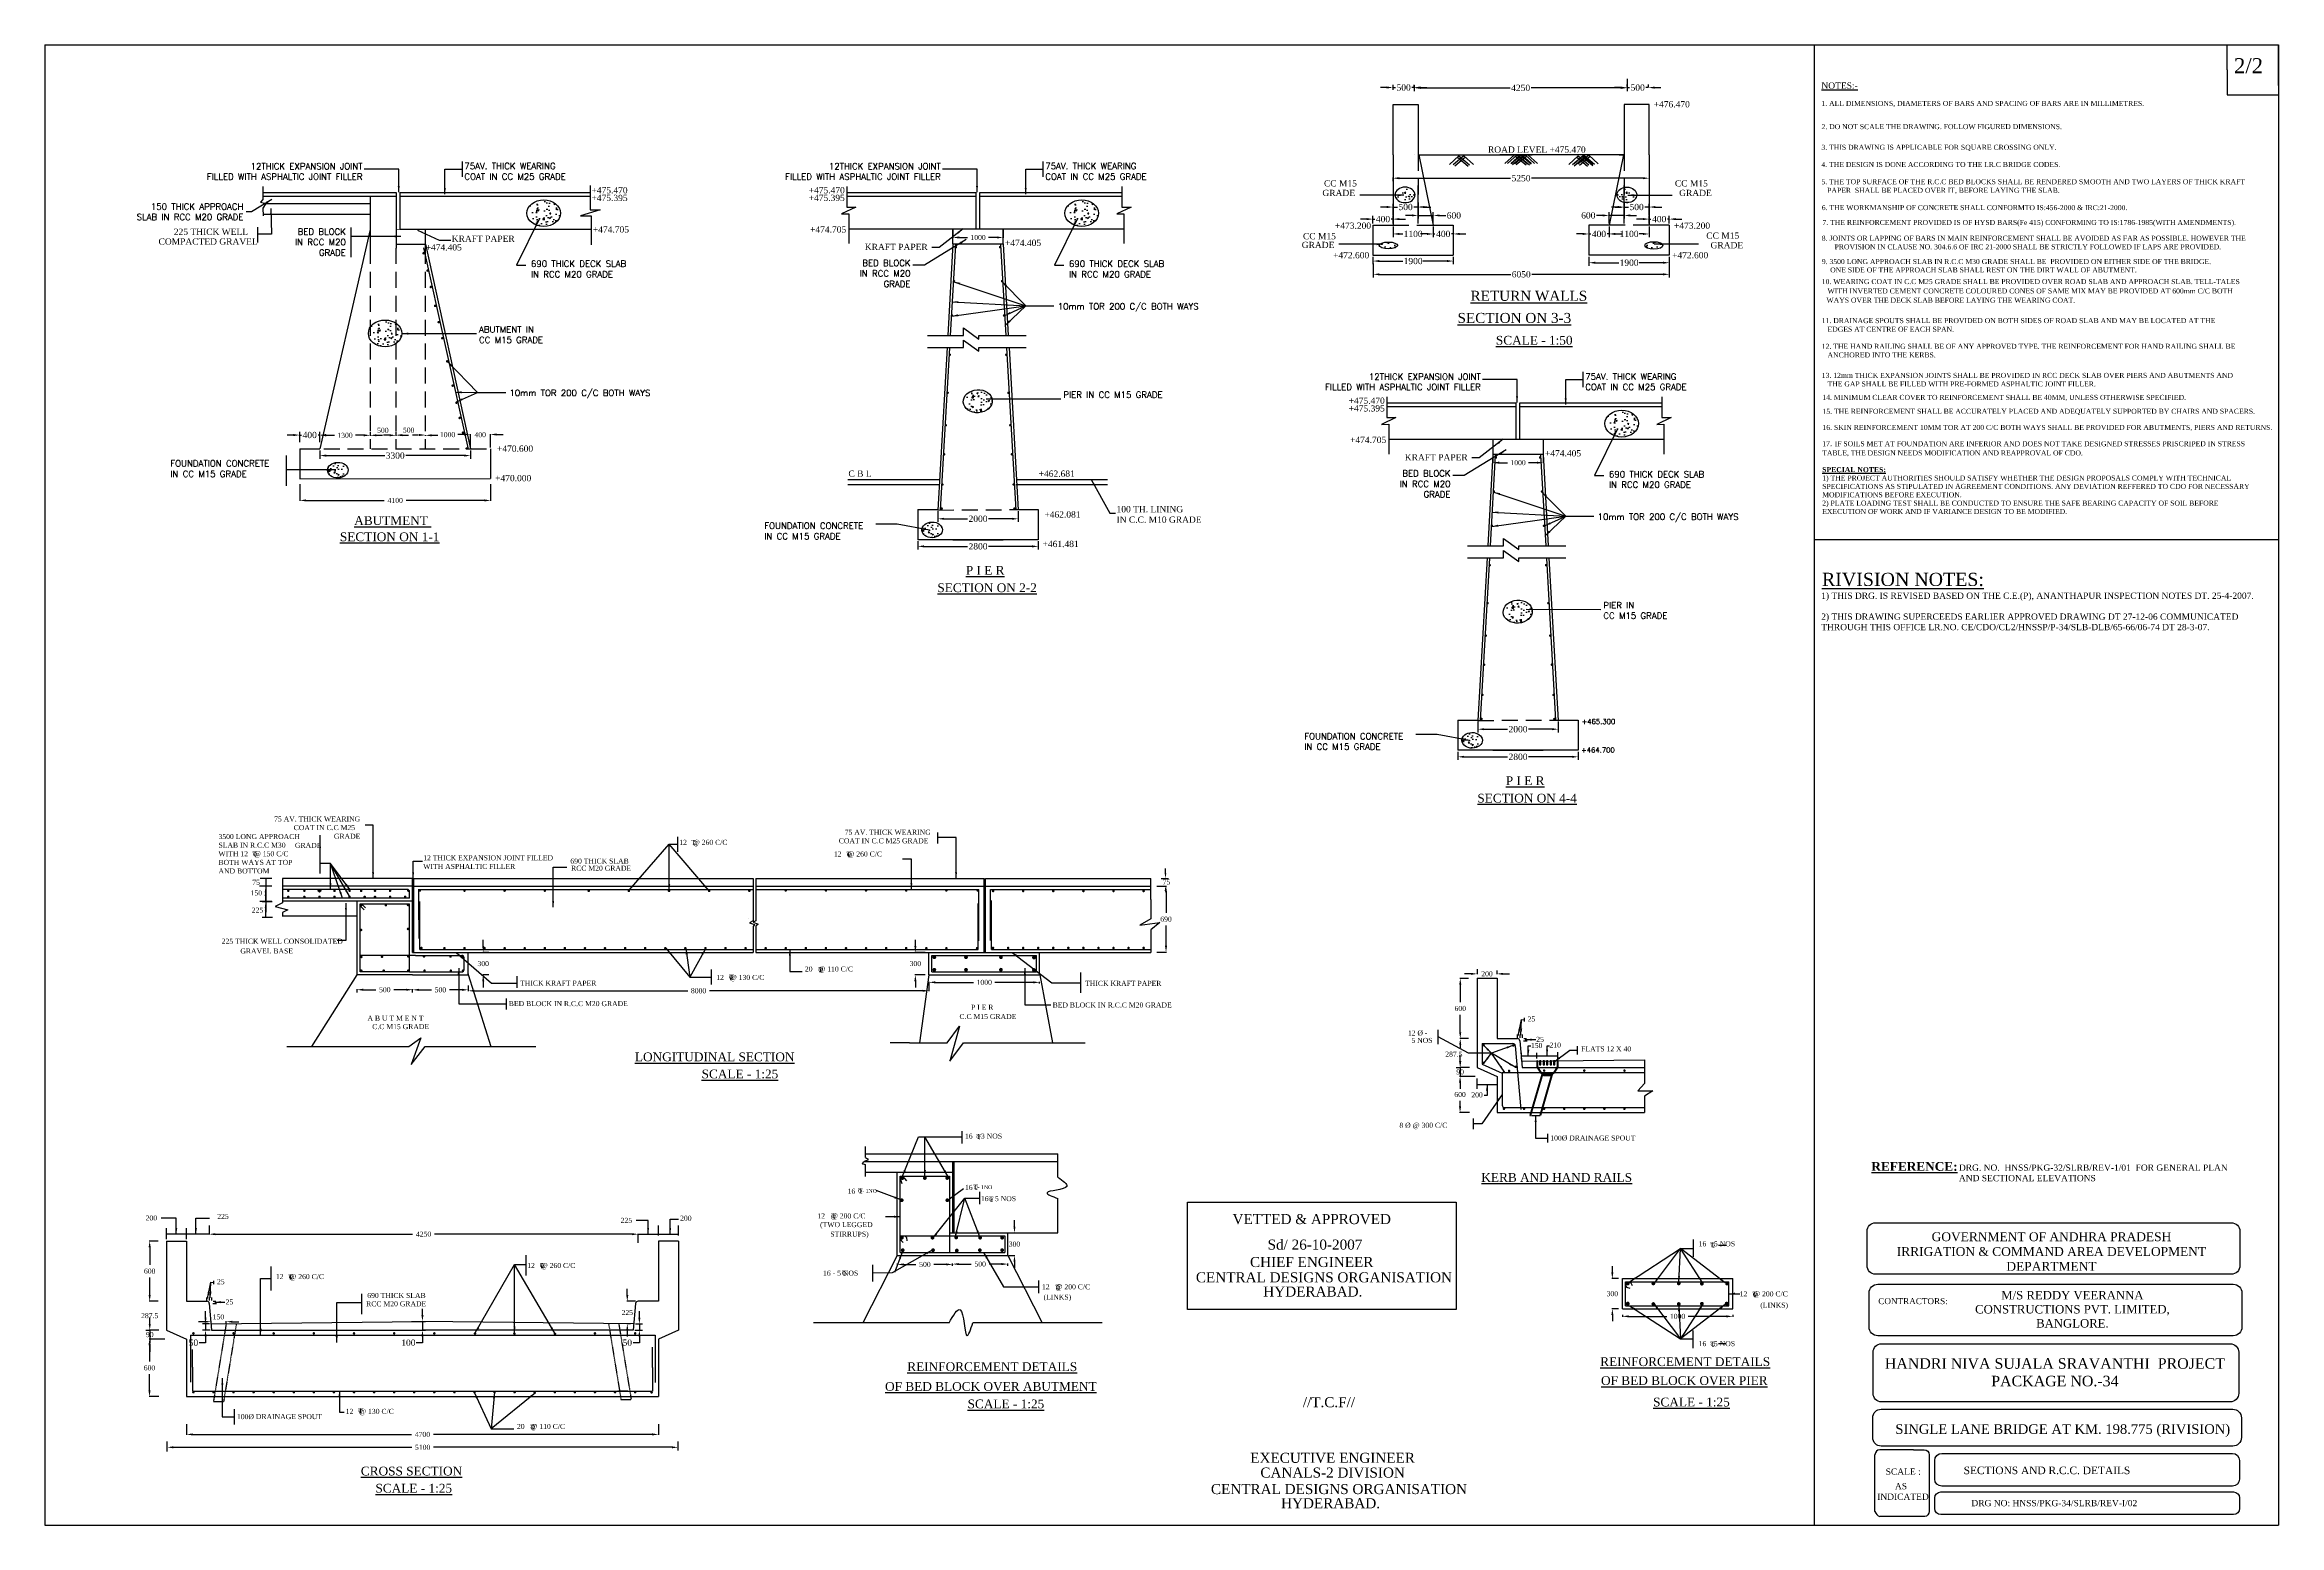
# Model space of a CAD drawing. Header units: millimetres. Extents: x -1426 to 1182, y 579 to 1915.
# Drawn here: x -1426 to -535, y 579 to 1169 of the extents above; entities that cross this region are included whole.
import ezdxf

# ---------------------------------------------------------------- set-up
doc = ezdxf.new("R2010")
doc.units = ezdxf.units.MM
doc.linetypes.add('DASHED', pattern=[0.75, 0.5, -0.25])
doc.linetypes.add('HIDDEN', pattern=[9.525, 6.35, -3.175])
doc.layers.add('SHEET', color=3, linetype='Continuous')
doc.styles.add('ROMANS', font='romans')
doc.styles.get("Standard").update_dxf_attribs({"font": 'times.ttf'})
doc.styles.add('TIMES NEW ROMAN', font='times.ttf')
doc.dimstyles.new('ISO-25', dxfattribs={"dimtxt": 2.5, "dimasz": 2.5, "dimexe": 1.25, "dimexo": 0.625, "dimtad": 0, "dimtih": 1, "dimtoh": 1, "dimlfac": 100, "dimtxsty": 'TIMES NEW ROMAN', "dimcen": 2.5, "dimadec": 0, "dimazin": 0, "dimtfac": 1, "dimtmove": 0, "dimatfit": 3, "dimfxl": 1, "dimarcsym": 0})
doc.dimstyles.get("Standard").update_dxf_attribs({"dimtxt": 2, "dimasz": 2.5, "dimexe": 0.18, "dimexo": 0.18, "dimgap": 1.5, "dimtad": 0, "dimtih": 1, "dimtoh": 1, "dimdec": 0, "dimlfac": 100, "dimzin": 0, "dimdsep": 46, "dimtxsty": 'ROMANS', "dimcen": 0.09, "dimadec": 0, "dimazin": 0, "dimtfac": 1, "dimtdec": 0, "dimtofl": 0, "dimtmove": 1, "dimatfit": 1, "dimfxl": 1, "dimtolj": 1, "dimtzin": 0, "dimarcsym": 0})
doc.dimstyles.new('STANDARD$0', dxfattribs={"dimscale": 88.888889, "dimtxt": 0.02, "dimasz": 0.02, "dimexe": 0.1, "dimexo": 0.1, "dimgap": 0.09, "dimtad": 2, "dimtih": 1, "dimtoh": 1, "dimdec": 0, "dimzin": 1, "dimdsep": 46, "dimtxsty": 'Standard', "dimcen": 0.09, "dimadec": 0, "dimazin": 0, "dimtfac": 1, "dimtdec": 4, "dimtofl": 0, "dimtmove": 0, "dimatfit": 3, "dimfxl": 1, "dimtolj": 1, "dimtzin": 1, "dimarcsym": 0})
doc.dimstyles.new('STANDARD$7', dxfattribs={"dimtxt": 2, "dimasz": 2, "dimexe": 1.25, "dimexo": 0.625, "dimtad": 1, "dimdec": 0, "dimlfac": 0.5, "dimdsep": 46, "dimtxsty": 'Standard', "dimcen": 2.5, "dimadec": 0, "dimazin": 0, "dimtfac": 1, "dimtdec": 0, "dimtmove": 0, "dimatfit": 3, "dimfxl": 1, "dimtolj": 1, "dimtzin": 0, "dimarcsym": 0})

# ---------------------------------------------------------------- blocks, each defined once
blk = doc.blocks.new('*D21')
at = {"color": 0, "linetype": 'ByBlock', "lineweight": -2, "transparency": 16777216}
for p, q in [((-888.35, 1116.22), (-888.35, 1114.7)), ((-885.85, 1115.95), (-841.47, 1115.95)), ((-788.78, 1115.95), (-833.15, 1115.95)), ((-786.28, 1116.22), (-786.28, 1114.7))]:
    blk.add_line(p, q, dxfattribs=at)
at = {"color": 0, "linetype": 'ByBlock', "transparency": 16777216}
for points in [[(-885.85, 1116.37), (-885.85, 1115.53), (-888.35, 1115.95)], [(-788.78, 1116.37), (-788.78, 1115.53), (-786.28, 1115.95)]]:
    blk.add_solid(points, dxfattribs=at)
at = {"layer": 'Defpoints', "color": 0, "linetype": 'ByBlock', "transparency": 16777216}
for p in [(-888.35, 1116.85), (-888.35, 1115.95), (-786.28, 1116.85)]:
    blk.add_point(p, dxfattribs=at)
at = {"color": 0, "linetype": 'ByBlock', "transparency": 16777216, "insert": (-837.31, 1115.95), "char_height": 2.5, "attachment_point": 5}
blk.add_mtext('5250', dxfattribs=at)
blk = doc.blocks.new('*D22')
at = {"color": 0, "linetype": 'ByBlock', "lineweight": -2, "transparency": 16777216}
for p, q in [((-896.22, 1081.98), (-896.22, 1076.38)), ((-893.72, 1077.63), (-841.41, 1077.63)), ((-780.77, 1077.63), (-833.07, 1077.63)), ((-778.27, 1081.62), (-778.27, 1076.38))]:
    blk.add_line(p, q, dxfattribs=at)
at = {"color": 0, "linetype": 'ByBlock', "transparency": 16777216}
for points in [[(-893.72, 1078.05), (-893.72, 1077.21), (-896.22, 1077.63)], [(-780.77, 1078.05), (-780.77, 1077.21), (-778.27, 1077.63)]]:
    blk.add_solid(points, dxfattribs=at)
at = {"layer": 'Defpoints', "color": 0, "linetype": 'ByBlock', "transparency": 16777216}
for p in [(-896.22, 1082.61), (-896.22, 1077.63), (-778.27, 1082.25)]:
    blk.add_point(p, dxfattribs=at)
at = {"color": 0, "linetype": 'ByBlock', "transparency": 16777216, "insert": (-837.24, 1077.63), "char_height": 2.5, "attachment_point": 5}
blk.add_mtext('6050', dxfattribs=at)
blk = doc.blocks.new('*D23')
at = {"color": 0, "linetype": 'ByBlock', "lineweight": -2, "transparency": 16777216}
for p, q in [((-879.84, 1152.98), (-879.84, 1150.69)), ((-877.34, 1151.94), (-841.68, 1151.94)), ((-797.58, 1151.94), (-833.24, 1151.94)), ((-795.08, 1155.58), (-795.08, 1150.69))]:
    blk.add_line(p, q, dxfattribs=at)
at = {"color": 0, "linetype": 'ByBlock', "transparency": 16777216}
for points in [[(-877.34, 1152.35), (-877.34, 1151.52), (-879.84, 1151.94)], [(-797.58, 1152.35), (-797.58, 1151.52), (-795.08, 1151.94)]]:
    blk.add_solid(points, dxfattribs=at)
at = {"layer": 'Defpoints', "color": 0, "linetype": 'ByBlock', "transparency": 16777216}
for p in [(-879.84, 1153.61), (-879.84, 1151.94), (-795.08, 1156.2)]:
    blk.add_point(p, dxfattribs=at)
at = {"color": 0, "linetype": 'ByBlock', "transparency": 16777216, "insert": (-837.46, 1151.94), "char_height": 2.5, "attachment_point": 5}
blk.add_mtext('4250', dxfattribs=at)
blk = doc.blocks.new('*D24')
at = {"color": 0, "linetype": 'ByBlock', "lineweight": -2, "transparency": 16777216}
for p, q in [((-890.83, 1152.09), (-893.33, 1152.09)), ((-888.33, 1151.21), (-888.33, 1153.09)), ((-888.33, 1152.09), (-887.33, 1152.09)), ((-879.84, 1152.09), (-880.85, 1152.09)), ((-879.84, 1152), (-879.84, 1153.09)), ((-877.34, 1152.09), (-874.84, 1152.09))]:
    blk.add_line(p, q, dxfattribs=at)
at = {"color": 0, "linetype": 'ByBlock', "transparency": 16777216}
for points in [[(-890.83, 1152.5), (-890.83, 1151.67), (-888.33, 1152.09)], [(-877.34, 1152.5), (-877.34, 1151.67), (-879.84, 1152.09)]]:
    blk.add_solid(points, dxfattribs=at)
at = {"layer": 'Defpoints', "color": 0, "linetype": 'ByBlock', "transparency": 16777216}
for p in [(-888.33, 1152.09), (-888.33, 1150.96), (-879.84, 1151.75)]:
    blk.add_point(p, dxfattribs=at)
at = {"color": 0, "linetype": 'ByBlock', "transparency": 16777216, "insert": (-884.09, 1152.09), "char_height": 2.5, "attachment_point": 5}
blk.add_mtext('500', dxfattribs=at)
blk = doc.blocks.new('*D25')
at = {"color": 0, "linetype": 'ByBlock', "lineweight": -2, "transparency": 16777216}
for p, q in [((-797.58, 1152.05), (-800.08, 1152.05)), ((-795.08, 1152.51), (-795.08, 1153.3)), ((-795.08, 1152.05), (-794.08, 1152.05)), ((-786.59, 1152.05), (-787.6, 1152.05)), ((-786.59, 1152.34), (-786.59, 1153.3)), ((-784.09, 1152.05), (-781.59, 1152.05))]:
    blk.add_line(p, q, dxfattribs=at)
at = {"color": 0, "linetype": 'ByBlock', "transparency": 16777216}
for points in [[(-797.58, 1152.47), (-797.58, 1151.64), (-795.08, 1152.05)], [(-784.09, 1152.47), (-784.09, 1151.64), (-786.59, 1152.05)]]:
    blk.add_solid(points, dxfattribs=at)
at = {"layer": 'Defpoints', "color": 0, "linetype": 'ByBlock', "transparency": 16777216}
for p in [(-795.08, 1152.05), (-795.08, 1151.88), (-786.59, 1151.71)]:
    blk.add_point(p, dxfattribs=at)
at = {"color": 0, "linetype": 'ByBlock', "transparency": 16777216, "insert": (-790.84, 1152.05), "char_height": 2.5, "attachment_point": 5}
blk.add_mtext('500', dxfattribs=at)
blk = doc.blocks.new('*D30')
at = {"color": 0, "lineweight": -2, "transparency": 16777216}
for p, q in [((-1085.82, 683.14), (-1085.82, 683.21)), ((-1083.32, 683.03), (-1078.41, 683.03)), ((-1066.32, 683.03), (-1071.23, 683.03)), ((-1063.82, 683.14), (-1063.82, 683.21))]:
    blk.add_line(p, q, dxfattribs=at)
at = {"color": 0, "transparency": 16777216}
for points in [[(-1083.32, 683.44), (-1083.32, 682.61), (-1085.82, 683.03)], [(-1066.32, 683.44), (-1066.32, 682.61), (-1063.82, 683.03)]]:
    blk.add_solid(points, dxfattribs=at)
at = {"layer": 'Defpoints', "color": 0, "transparency": 16777216}
for p in [(-1085.82, 683.03), (-1085.82, 682.96), (-1063.82, 682.96)]:
    blk.add_point(p, dxfattribs=at)
at = {"color": 0, "transparency": 16777216, "insert": (-1074.82, 683.03), "char_height": 2, "attachment_point": 5}
blk.add_mtext('\\A1;500', dxfattribs=at)
blk = doc.blocks.new('*D31')
at = {"color": 0, "lineweight": -2, "transparency": 16777216}
for p, q in [((-1073.19, 793.88), (-1073.19, 795.63)), ((-1070.69, 795.45), (-1055.42, 795.45)), ((-1031.69, 795.45), (-1046.96, 795.45)), ((-1029.19, 795.05), (-1029.19, 795.63))]:
    blk.add_line(p, q, dxfattribs=at)
at = {"color": 0, "transparency": 16777216}
for points in [[(-1070.69, 795.87), (-1070.69, 795.03), (-1073.19, 795.45)], [(-1031.69, 795.87), (-1031.69, 795.03), (-1029.19, 795.45)]]:
    blk.add_solid(points, dxfattribs=at)
at = {"layer": 'Defpoints', "color": 0, "transparency": 16777216}
for p in [(-1073.19, 795.45), (-1073.19, 793.7), (-1029.19, 794.87)]:
    blk.add_point(p, dxfattribs=at)
at = {"color": 0, "transparency": 16777216, "insert": (-1051.19, 795.45), "char_height": 2, "attachment_point": 5}
blk.add_mtext('\\A1;1000', dxfattribs=at)
blk = doc.blocks.new('*D32')
at = {"color": 0, "lineweight": -2, "transparency": 16777216}
for p, q in [((-1380.38, 692.34), (-1383.88, 692.34)), ((-1383.7, 689.84), (-1383.7, 682.86)), ((-1383.7, 670.84), (-1383.7, 677.82)), ((-1380.38, 668.34), (-1383.88, 668.34))]:
    blk.add_line(p, q, dxfattribs=at)
at = {"color": 0, "transparency": 16777216}
for points in [[(-1384.12, 689.84), (-1383.29, 689.84), (-1383.7, 692.34)], [(-1384.12, 670.84), (-1383.29, 670.84), (-1383.7, 668.34)]]:
    blk.add_solid(points, dxfattribs=at)
at = {"layer": 'Defpoints', "color": 0, "transparency": 16777216}
for p in [(-1383.7, 692.34), (-1380.2, 692.34), (-1380.2, 668.34)]:
    blk.add_point(p, dxfattribs=at)
at = {"color": 0, "transparency": 16777216, "insert": (-1383.7, 680.34), "char_height": 2, "attachment_point": 5}
blk.add_mtext('\\A1;600', dxfattribs=at)
blk = doc.blocks.new('*D33')
at = {"color": 0, "lineweight": -2, "transparency": 16777216}
for p, q in [((-1374.23, 610.13), (-1279.27, 610.13)), ((-1175.66, 610.13), (-1270.61, 610.13))]:
    blk.add_line(p, q, dxfattribs=at)
at = {"color": 0, "transparency": 16777216}
for points in [[(-1374.23, 610.55), (-1374.23, 609.72), (-1376.73, 610.13)], [(-1175.66, 610.55), (-1175.66, 609.72), (-1173.16, 610.13)]]:
    blk.add_solid(points, dxfattribs=at)
at = {"layer": 'Defpoints', "color": 0, "transparency": 16777216}
for p in [(-1376.73, 610.13), (-1173.16, 610.13), (-1173.16, 610.13)]:
    blk.add_point(p, dxfattribs=at)
at = {"color": 0, "transparency": 16777216, "insert": (-1274.94, 610.13), "char_height": 2, "attachment_point": 5}
blk.add_mtext('\\A1;5100', dxfattribs=at)
blk = doc.blocks.new('*D34')
at = {"color": 0, "lineweight": -2, "transparency": 16777216}
for p, q in [((-1369.02, 619.32), (-1369.02, 615.1)), ((-1366.52, 615.28), (-1279.4, 615.28)), ((-1183.52, 615.28), (-1270.64, 615.28)), ((-1181.02, 619.32), (-1181.02, 615.1))]:
    blk.add_line(p, q, dxfattribs=at)
at = {"color": 0, "transparency": 16777216}
for points in [[(-1366.52, 615.69), (-1366.52, 614.86), (-1369.02, 615.28)], [(-1183.52, 615.69), (-1183.52, 614.86), (-1181.02, 615.28)]]:
    blk.add_solid(points, dxfattribs=at)
at = {"layer": 'Defpoints', "color": 0, "transparency": 16777216}
for p in [(-1369.02, 619.5), (-1181.02, 619.5), (-1181.02, 615.28)]:
    blk.add_point(p, dxfattribs=at)
at = {"color": 0, "transparency": 16777216, "insert": (-1275.02, 615.28), "char_height": 2, "attachment_point": 5}
blk.add_mtext('\\A1;4700', dxfattribs=at)
blk = doc.blocks.new('*D35')
at = {"color": 0, "lineweight": -2, "transparency": 16777216}
for p, q in [((-861.59, 764.05), (-861.59, 766.55)), ((-863.17, 761.55), (-861.41, 761.55)), ((-855.53, 757.95), (-861.77, 757.95)), ((-861.59, 761.55), (-861.59, 757.95)), ((-861.59, 755.45), (-861.59, 752.95))]:
    blk.add_line(p, q, dxfattribs=at)
at = {"color": 0, "transparency": 16777216}
for points in [[(-862.01, 764.05), (-861.17, 764.05), (-861.59, 761.55)], [(-862.01, 755.45), (-861.17, 755.45), (-861.59, 757.95)]]:
    blk.add_solid(points, dxfattribs=at)
at = {"layer": 'Defpoints', "color": 0, "transparency": 16777216}
for p in [(-863.35, 761.55), (-861.59, 757.95), (-855.35, 757.95)]:
    blk.add_point(p, dxfattribs=at)
at = {"color": 0, "transparency": 16777216, "insert": (-861.59, 759.75), "char_height": 2, "attachment_point": 5}
blk.add_mtext('\\A1;90', dxfattribs=at)
blk = doc.blocks.new('*D36')
at = {"color": 0, "lineweight": -2, "transparency": 16777216}
for p, q in [((-857.89, 757.95), (-861.79, 757.95)), ((-861.61, 755.45), (-861.61, 753.27)), ((-861.61, 746.05), (-861.61, 748.24)), ((-857.89, 743.55), (-861.79, 743.55))]:
    blk.add_line(p, q, dxfattribs=at)
at = {"color": 0, "transparency": 16777216}
for points in [[(-862.03, 755.45), (-861.2, 755.45), (-861.61, 757.95)], [(-862.03, 746.05), (-861.2, 746.05), (-861.61, 743.55)]]:
    blk.add_solid(points, dxfattribs=at)
at = {"layer": 'Defpoints', "color": 0, "transparency": 16777216}
for p in [(-857.71, 757.95), (-861.61, 743.55), (-857.71, 743.55)]:
    blk.add_point(p, dxfattribs=at)
at = {"color": 0, "transparency": 16777216, "insert": (-861.61, 750.75), "char_height": 2, "attachment_point": 5}
blk.add_mtext('\\A1;600', dxfattribs=at)
blk = doc.blocks.new('*D37')
at = {"color": 0, "lineweight": -2, "transparency": 16777216}
for p, q in [((-1380.05, 653.24), (-1383.96, 653.24)), ((-1383.78, 650.74), (-1383.78, 644.31)), ((-1383.78, 632.85), (-1383.78, 639.28)), ((-1380.05, 630.35), (-1383.96, 630.35))]:
    blk.add_line(p, q, dxfattribs=at)
at = {"color": 0, "transparency": 16777216}
for points in [[(-1384.19, 650.74), (-1383.36, 650.74), (-1383.78, 653.24)], [(-1384.19, 632.85), (-1383.36, 632.85), (-1383.78, 630.35)]]:
    blk.add_solid(points, dxfattribs=at)
at = {"layer": 'Defpoints', "color": 0, "transparency": 16777216}
for p in [(-1379.87, 653.24), (-1383.78, 630.35), (-1379.87, 630.35)]:
    blk.add_point(p, dxfattribs=at)
at = {"color": 0, "transparency": 16777216, "insert": (-1383.78, 641.8), "char_height": 2, "attachment_point": 5}
blk.add_mtext('\\A1;600', dxfattribs=at)
blk = doc.blocks.new('*D38')
at = {"color": 0, "lineweight": -2, "transparency": 16777216}
for p, q in [((-1380.38, 668.34), (-1383.88, 668.34)), ((-1383.7, 670.84), (-1383.7, 673.34)), ((-1380.02, 656.84), (-1383.88, 656.84)), ((-1383.7, 654.34), (-1383.7, 651.84))]:
    blk.add_line(p, q, dxfattribs=at)
at = {"color": 0, "transparency": 16777216}
for points in [[(-1384.12, 670.84), (-1383.29, 670.84), (-1383.7, 668.34)], [(-1384.12, 654.34), (-1383.29, 654.34), (-1383.7, 656.84)]]:
    blk.add_solid(points, dxfattribs=at)
at = {"layer": 'Defpoints', "color": 0, "transparency": 16777216}
for p in [(-1380.2, 668.34), (-1383.7, 656.84), (-1379.84, 656.84)]:
    blk.add_point(p, dxfattribs=at)
at = {"color": 0, "transparency": 16777216, "insert": (-1383.7, 662.59), "char_height": 2, "attachment_point": 5}
blk.add_mtext('\\A1;287.5', dxfattribs=at)
blk = doc.blocks.new('*D39')
at = {"color": 0, "lineweight": -2, "transparency": 16777216}
for p, q in [((-857.3, 798.84), (-859.8, 798.84)), ((-854.8, 800.7), (-854.8, 798.66)), ((-846.94, 800.19), (-846.94, 798.66)), ((-844.44, 798.84), (-841.94, 798.84))]:
    blk.add_line(p, q, dxfattribs=at)
at = {"color": 0, "transparency": 16777216}
for points in [[(-857.3, 799.25), (-857.3, 798.42), (-854.8, 798.84)], [(-844.44, 799.25), (-844.44, 798.42), (-846.94, 798.84)]]:
    blk.add_solid(points, dxfattribs=at)
at = {"layer": 'Defpoints', "color": 0, "transparency": 16777216}
for p in [(-854.8, 800.88), (-846.94, 800.37), (-846.94, 798.84)]:
    blk.add_point(p, dxfattribs=at)
at = {"color": 0, "transparency": 16777216, "insert": (-850.87, 798.84), "char_height": 2, "attachment_point": 5}
blk.add_mtext('\\A1;200', dxfattribs=at)
blk = doc.blocks.new('*D40')
at = {"color": 0, "lineweight": -2, "transparency": 16777216}
for p, q in [((-858.21, 797.05), (-861.71, 797.05)), ((-861.53, 794.55), (-861.53, 787.57)), ((-861.53, 775.55), (-861.53, 782.54)), ((-858.21, 773.05), (-861.71, 773.05))]:
    blk.add_line(p, q, dxfattribs=at)
at = {"color": 0, "transparency": 16777216}
for points in [[(-861.95, 794.55), (-861.12, 794.55), (-861.53, 797.05)], [(-861.95, 775.55), (-861.12, 775.55), (-861.53, 773.05)]]:
    blk.add_solid(points, dxfattribs=at)
at = {"layer": 'Defpoints', "color": 0, "transparency": 16777216}
for p in [(-861.53, 797.05), (-858.03, 797.05), (-858.03, 773.05)]:
    blk.add_point(p, dxfattribs=at)
at = {"color": 0, "transparency": 16777216, "insert": (-861.53, 785.05), "char_height": 2, "attachment_point": 5}
blk.add_mtext('\\A1;600', dxfattribs=at)
blk = doc.blocks.new('*D41')
at = {"color": 0, "lineweight": -2, "transparency": 16777216}
for p, q in [((-858.21, 773.05), (-861.71, 773.05)), ((-861.53, 770.55), (-861.53, 769.32)), ((-857.85, 761.55), (-861.71, 761.55)), ((-861.53, 764.05), (-861.53, 764.28))]:
    blk.add_line(p, q, dxfattribs=at)
at = {"color": 0, "transparency": 16777216}
for points in [[(-861.95, 770.55), (-861.12, 770.55), (-861.53, 773.05)], [(-861.95, 764.05), (-861.12, 764.05), (-861.53, 761.55)]]:
    blk.add_solid(points, dxfattribs=at)
at = {"layer": 'Defpoints', "color": 0, "transparency": 16777216}
for p in [(-858.03, 773.05), (-861.53, 761.55), (-857.67, 761.55)]:
    blk.add_point(p, dxfattribs=at)
at = {"color": 0, "transparency": 16777216, "insert": (-864.08, 766.8), "char_height": 2, "attachment_point": 5}
blk.add_mtext('\\A1;287.5', dxfattribs=at)
blk = doc.blocks.new('*D42')
at = {"color": 0, "lineweight": -2, "transparency": 16777216}
for p, q in [((-1361.74, 660.19), (-1364.24, 660.19)), ((-1359.24, 659.52), (-1359.24, 660.37)), ((-1353.22, 659.59), (-1353.22, 660.37)), ((-1350.72, 660.19), (-1348.22, 660.19))]:
    blk.add_line(p, q, dxfattribs=at)
at = {"color": 0, "transparency": 16777216}
for points in [[(-1361.74, 660.61), (-1361.74, 659.78), (-1359.24, 660.19)], [(-1350.72, 660.61), (-1350.72, 659.78), (-1353.22, 660.19)]]:
    blk.add_solid(points, dxfattribs=at)
at = {"layer": 'Defpoints', "color": 0, "transparency": 16777216}
for p in [(-1359.24, 660.19), (-1359.24, 659.34), (-1353.22, 659.41)]:
    blk.add_point(p, dxfattribs=at)
at = {"color": 0, "transparency": 16777216, "insert": (-1356.28, 662.12), "char_height": 2, "attachment_point": 5}
blk.add_mtext('\\A1;150', dxfattribs=at)
blk = doc.blocks.new('*D43')
at = {"color": 0, "lineweight": -2, "transparency": 16777216}
for p, q in [((-1383.67, 659.34), (-1383.67, 661.84)), ((-1385.25, 656.84), (-1383.49, 656.84)), ((-1377.61, 653.24), (-1383.85, 653.24)), ((-1383.67, 656.84), (-1383.67, 653.24)), ((-1383.67, 650.74), (-1383.67, 648.24))]:
    blk.add_line(p, q, dxfattribs=at)
at = {"color": 0, "transparency": 16777216}
for points in [[(-1384.09, 659.34), (-1383.25, 659.34), (-1383.67, 656.84)], [(-1384.09, 650.74), (-1383.25, 650.74), (-1383.67, 653.24)]]:
    blk.add_solid(points, dxfattribs=at)
at = {"layer": 'Defpoints', "color": 0, "transparency": 16777216}
for p in [(-1385.43, 656.84), (-1383.67, 653.24), (-1377.43, 653.24)]:
    blk.add_point(p, dxfattribs=at)
at = {"color": 0, "transparency": 16777216, "insert": (-1383.67, 655.04), "char_height": 2, "attachment_point": 5}
blk.add_mtext('\\A1;90', dxfattribs=at)
blk = doc.blocks.new('*D44')
at = {"color": 0, "lineweight": -2, "transparency": 16777216}
for p, q in [((-796.94, 662.89), (-796.94, 662.15)), ((-794.44, 662.33), (-779.19, 662.33)), ((-755.49, 662.33), (-770.74, 662.33)), ((-752.99, 662.89), (-752.99, 662.15))]:
    blk.add_line(p, q, dxfattribs=at)
at = {"color": 0, "transparency": 16777216}
for points in [[(-794.44, 662.74), (-794.44, 661.91), (-796.94, 662.33)], [(-755.49, 662.74), (-755.49, 661.91), (-752.99, 662.33)]]:
    blk.add_solid(points, dxfattribs=at)
at = {"layer": 'Defpoints', "color": 0, "transparency": 16777216}
for p in [(-796.94, 663.07), (-796.94, 662.33), (-752.99, 663.07)]:
    blk.add_point(p, dxfattribs=at)
at = {"color": 0, "transparency": 16777216, "insert": (-774.96, 662.33), "char_height": 2, "attachment_point": 5}
blk.add_mtext('\\A1;1000', dxfattribs=at)
blk = doc.blocks.new('*D45')
at = {"color": 0, "lineweight": -2, "transparency": 16777216}
for p, q in [((-798.5, 677.36), (-801.12, 677.36)), ((-800.94, 679.86), (-800.94, 682.36)), ((-798.5, 665.36), (-801.12, 665.36)), ((-800.94, 662.86), (-800.94, 660.36))]:
    blk.add_line(p, q, dxfattribs=at)
at = {"color": 0, "transparency": 16777216}
for points in [[(-801.35, 679.86), (-800.52, 679.86), (-800.94, 677.36)], [(-801.35, 662.86), (-800.52, 662.86), (-800.94, 665.36)]]:
    blk.add_solid(points, dxfattribs=at)
at = {"layer": 'Defpoints', "color": 0, "transparency": 16777216}
for p in [(-800.94, 677.36), (-798.32, 677.36), (-798.32, 665.36)]:
    blk.add_point(p, dxfattribs=at)
at = {"color": 0, "transparency": 16777216, "insert": (-800.94, 671.36), "char_height": 2, "attachment_point": 5}
blk.add_mtext('\\A1;300', dxfattribs=at)
blk = doc.blocks.new('*D46')
at = {"color": 0, "lineweight": -2, "transparency": 16777216}
for p, q in [((-1190.19, 668.34), (-1193.59, 668.34)), ((-1193.41, 670.84), (-1193.41, 673.34)), ((-1192.11, 659.34), (-1193.59, 659.34)), ((-1193.41, 656.84), (-1193.41, 654.34))]:
    blk.add_line(p, q, dxfattribs=at)
at = {"color": 0, "transparency": 16777216}
for points in [[(-1193.83, 670.84), (-1192.99, 670.84), (-1193.41, 668.34)], [(-1193.83, 656.84), (-1192.99, 656.84), (-1193.41, 659.34)]]:
    blk.add_solid(points, dxfattribs=at)
at = {"layer": 'Defpoints', "color": 0, "transparency": 16777216}
for p in [(-1190.01, 668.34), (-1193.41, 659.34), (-1191.93, 659.34)]:
    blk.add_point(p, dxfattribs=at)
at = {"color": 0, "transparency": 16777216, "insert": (-1193.41, 663.84), "char_height": 2, "attachment_point": 5}
blk.add_mtext('\\A1;225', dxfattribs=at)
blk = doc.blocks.new('*D47')
at = {"color": 0, "lineweight": -2, "transparency": 16777216}
for p, q in [((-1256.8, 793.32), (-1256.8, 791.91)), ((-1073.23, 794.13), (-1073.23, 791.91)), ((-1254.3, 792.09), (-1169.32, 792.09)), ((-1075.73, 792.09), (-1160.7, 792.09))]:
    blk.add_line(p, q, dxfattribs=at)
at = {"color": 0, "transparency": 16777216}
for points in [[(-1254.3, 792.5), (-1254.3, 791.67), (-1256.8, 792.09)], [(-1075.73, 792.5), (-1075.73, 791.67), (-1073.23, 792.09)]]:
    blk.add_solid(points, dxfattribs=at)
at = {"layer": 'Defpoints', "color": 0, "transparency": 16777216}
for p in [(-1256.8, 793.5), (-1073.23, 794.31), (-1073.23, 792.09)]:
    blk.add_point(p, dxfattribs=at)
at = {"color": 0, "transparency": 16777216, "insert": (-1165.01, 792.09), "char_height": 2, "attachment_point": 5}
blk.add_mtext('\\A1;8000', dxfattribs=at)
blk = doc.blocks.new('*D48')
at = {"color": 0, "lineweight": -2, "transparency": 16777216}
for p, q in [((-1360.02, 698.56), (-1360.02, 694.9)), ((-1357.52, 695.08), (-1278.94, 695.08)), ((-1191.6, 695.08), (-1270.18, 695.08)), ((-1189.1, 691.64), (-1189.1, 695.26))]:
    blk.add_line(p, q, dxfattribs=at)
at = {"color": 0, "transparency": 16777216}
for points in [[(-1357.52, 695.5), (-1357.52, 694.66), (-1360.02, 695.08)], [(-1191.6, 695.5), (-1191.6, 694.66), (-1189.1, 695.08)]]:
    blk.add_solid(points, dxfattribs=at)
at = {"layer": 'Defpoints', "color": 0, "transparency": 16777216}
for p in [(-1360.02, 698.74), (-1189.1, 695.08), (-1189.1, 691.46)]:
    blk.add_point(p, dxfattribs=at)
at = {"color": 0, "transparency": 16777216, "insert": (-1274.56, 695.08), "char_height": 2, "attachment_point": 5}
blk.add_mtext('\\A1;4250', dxfattribs=at)
blk = doc.blocks.new('*D49')
at = {"color": 0, "lineweight": -2, "transparency": 16777216}
for p, q in [((-1250.82, 809.91), (-1250.82, 812.41)), ((-1248.53, 807.41), (-1251, 807.41)), ((-1248.53, 798.41), (-1251, 798.41)), ((-1250.82, 795.91), (-1250.82, 793.41))]:
    blk.add_line(p, q, dxfattribs=at)
at = {"color": 0, "transparency": 16777216}
for points in [[(-1251.23, 809.91), (-1250.4, 809.91), (-1250.82, 807.41)], [(-1251.23, 795.91), (-1250.4, 795.91), (-1250.82, 798.41)]]:
    blk.add_solid(points, dxfattribs=at)
at = {"layer": 'Defpoints', "color": 0, "transparency": 16777216}
for p in [(-1250.82, 807.41), (-1248.35, 807.41), (-1248.35, 798.41)]:
    blk.add_point(p, dxfattribs=at)
at = {"color": 0, "transparency": 16777216, "insert": (-1250.82, 802.91), "char_height": 2, "attachment_point": 5}
blk.add_mtext('\\A1;300', dxfattribs=at)
blk = doc.blocks.new('*D50')
at = {"color": 0, "lineweight": -2, "transparency": 16777216}
for p, q in [((-1301.09, 791.4), (-1301.09, 792.69)), ((-1298.59, 792.51), (-1293.61, 792.51)), ((-1281.45, 792.51), (-1286.43, 792.51)), ((-1278.95, 791.4), (-1278.95, 792.69))]:
    blk.add_line(p, q, dxfattribs=at)
at = {"color": 0, "transparency": 16777216}
for points in [[(-1298.59, 792.92), (-1298.59, 792.09), (-1301.09, 792.51)], [(-1281.45, 792.92), (-1281.45, 792.09), (-1278.95, 792.51)]]:
    blk.add_solid(points, dxfattribs=at)
at = {"layer": 'Defpoints', "color": 0, "transparency": 16777216}
for p in [(-1301.09, 792.51), (-1301.09, 791.22), (-1278.95, 791.22)]:
    blk.add_point(p, dxfattribs=at)
at = {"color": 0, "transparency": 16777216, "insert": (-1290.02, 792.51), "char_height": 2, "attachment_point": 5}
blk.add_mtext('\\A1;500', dxfattribs=at)
blk = doc.blocks.new('*D51')
at = {"color": 0, "lineweight": -2, "transparency": 16777216}
for p, q in [((-1276.45, 792.47), (-1271.47, 792.47)), ((-1259.3, 792.47), (-1264.28, 792.47)), ((-1256.8, 794.23), (-1256.8, 792.29)), ((-1278.95, 792.35), (-1278.95, 792.29))]:
    blk.add_line(p, q, dxfattribs=at)
at = {"color": 0, "transparency": 16777216}
for points in [[(-1276.45, 792.89), (-1276.45, 792.05), (-1278.95, 792.47)], [(-1259.3, 792.89), (-1259.3, 792.05), (-1256.8, 792.47)]]:
    blk.add_solid(points, dxfattribs=at)
at = {"layer": 'Defpoints', "color": 0, "transparency": 16777216}
for p in [(-1278.95, 792.53), (-1256.8, 794.41), (-1256.8, 792.47)]:
    blk.add_point(p, dxfattribs=at)
at = {"color": 0, "transparency": 16777216, "insert": (-1267.87, 792.47), "char_height": 2, "attachment_point": 5}
blk.add_mtext('\\A1;500', dxfattribs=at)
blk = doc.blocks.new('*D26')
at = {"color": 0, "lineweight": -2, "transparency": 16777216}
for p, q in [((-1078.63, 809.91), (-1078.63, 812.41)), ((-1074.7, 807.41), (-1078.81, 807.41)), ((-1074.7, 798.41), (-1078.81, 798.41)), ((-1078.63, 795.91), (-1078.63, 793.41))]:
    blk.add_line(p, q, dxfattribs=at)
at = {"color": 0, "transparency": 16777216}
for points in [[(-1079.05, 809.91), (-1078.21, 809.91), (-1078.63, 807.41)], [(-1079.05, 795.91), (-1078.21, 795.91), (-1078.63, 798.41)]]:
    blk.add_solid(points, dxfattribs=at)
at = {"layer": 'Defpoints', "color": 0, "transparency": 16777216}
for p in [(-1074.52, 807.41), (-1078.63, 798.41), (-1074.52, 798.41)]:
    blk.add_point(p, dxfattribs=at)
at = {"color": 0, "transparency": 16777216, "insert": (-1078.63, 802.91), "char_height": 2, "attachment_point": 5}
blk.add_mtext('\\A1;300', dxfattribs=at)
blk = doc.blocks.new('*D27')
at = {"color": 0, "lineweight": -2, "transparency": 16777216}
for p, q in [((-1063.82, 682.52), (-1063.82, 683.35)), ((-1061.32, 683.17), (-1056.41, 683.17)), ((-1044.32, 683.17), (-1049.23, 683.17)), ((-1041.82, 682.52), (-1041.82, 683.35))]:
    blk.add_line(p, q, dxfattribs=at)
at = {"color": 0, "transparency": 16777216}
for points in [[(-1061.32, 683.58), (-1061.32, 682.75), (-1063.82, 683.17)], [(-1044.32, 683.58), (-1044.32, 682.75), (-1041.82, 683.17)]]:
    blk.add_solid(points, dxfattribs=at)
at = {"layer": 'Defpoints', "color": 0, "transparency": 16777216}
for p in [(-1063.82, 683.17), (-1063.82, 682.34), (-1041.82, 682.34)]:
    blk.add_point(p, dxfattribs=at)
at = {"color": 0, "transparency": 16777216, "insert": (-1052.82, 683.17), "char_height": 2, "attachment_point": 5}
blk.add_mtext('\\A1;500', dxfattribs=at)
blk = doc.blocks.new('*D28')
at = {"color": 0, "lineweight": -2, "transparency": 16777216}
for p, q in [((-1041.35, 695.61), (-1038.97, 695.61)), ((-1039.15, 698.11), (-1039.15, 700.61)), ((-1041.35, 686.61), (-1038.97, 686.61)), ((-1039.15, 684.11), (-1039.15, 681.61))]:
    blk.add_line(p, q, dxfattribs=at)
at = {"color": 0, "transparency": 16777216}
for points in [[(-1039.57, 698.11), (-1038.74, 698.11), (-1039.15, 695.61)], [(-1039.57, 684.11), (-1038.74, 684.11), (-1039.15, 686.61)]]:
    blk.add_solid(points, dxfattribs=at)
at = {"layer": 'Defpoints', "color": 0, "transparency": 16777216}
for p in [(-1041.53, 695.61), (-1039.15, 695.61), (-1041.53, 686.61)]:
    blk.add_point(p, dxfattribs=at)
at = {"color": 0, "transparency": 16777216, "insert": (-1039.15, 691.11), "char_height": 2, "attachment_point": 5}
blk.add_mtext('\\A1;300', dxfattribs=at)
blk = doc.blocks.new('*D29')
at = {"color": 0, "lineweight": -2, "transparency": 16777216}
for p, q in [((-982.4, 833.76), (-978.59, 833.76)), ((-978.77, 831.26), (-978.77, 823.16)), ((-978.77, 810.01), (-978.77, 818.12)), ((-982.4, 807.51), (-978.59, 807.51))]:
    blk.add_line(p, q, dxfattribs=at)
at = {"color": 0, "transparency": 16777216}
for points in [[(-979.19, 831.26), (-978.35, 831.26), (-978.77, 833.76)], [(-979.19, 810.01), (-978.35, 810.01), (-978.77, 807.51)]]:
    blk.add_solid(points, dxfattribs=at)
at = {"layer": 'Defpoints', "color": 0, "transparency": 16777216}
for p in [(-982.58, 833.76), (-982.58, 807.51), (-978.77, 807.51)]:
    blk.add_point(p, dxfattribs=at)
at = {"color": 0, "transparency": 16777216, "insert": (-978.77, 820.64), "char_height": 2, "attachment_point": 5}
blk.add_mtext('\\A1;690', dxfattribs=at)
blk = doc.blocks.new('*D53')
at = {"color": 0, "lineweight": -2, "transparency": 16777216}
for p, q in [((-1063.66, 1095.6), (-1063.66, 1092.14)), ((-1043.66, 1095.6), (-1043.66, 1092.14)), ((-1061.16, 1092.32), (-1057.88, 1092.32)), ((-1046.16, 1092.32), (-1049.43, 1092.32))]:
    blk.add_line(p, q, dxfattribs=at)
at = {"color": 0, "transparency": 16777216}
for points in [[(-1061.16, 1092.74), (-1061.16, 1091.91), (-1063.66, 1092.32)], [(-1046.16, 1092.74), (-1046.16, 1091.91), (-1043.66, 1092.32)]]:
    blk.add_solid(points, dxfattribs=at)
at = {"layer": 'Defpoints', "color": 0, "transparency": 16777216}
for p in [(-1063.66, 1095.78), (-1043.66, 1095.78), (-1043.66, 1092.32)]:
    blk.add_point(p, dxfattribs=at)
at = {"color": 0, "transparency": 16777216, "insert": (-1053.66, 1092.32), "char_height": 2, "attachment_point": 5}
blk.add_mtext('\\A1;1000', dxfattribs=at)
blk = doc.blocks.new('*D54')
at = {"color": 0, "lineweight": -2, "transparency": 16777216}
for p, q in [((-1069.66, 983.24), (-1069.66, 978.95)), ((-1067.16, 980.2), (-1057.87, 980.2)), ((-1040.16, 980.2), (-1049.44, 980.2)), ((-1037.66, 983.24), (-1037.66, 978.95))]:
    blk.add_line(p, q, dxfattribs=at)
at = {"color": 0, "transparency": 16777216}
for points in [[(-1067.16, 980.62), (-1067.16, 979.79), (-1069.66, 980.2)], [(-1040.16, 980.62), (-1040.16, 979.79), (-1037.66, 980.2)]]:
    blk.add_solid(points, dxfattribs=at)
at = {"layer": 'Defpoints', "color": 0, "transparency": 16777216}
for p in [(-1069.66, 983.87), (-1037.66, 983.87), (-1037.66, 980.2)]:
    blk.add_point(p, dxfattribs=at)
at = {"color": 0, "transparency": 16777216, "insert": (-1053.66, 980.2), "char_height": 2.5, "attachment_point": 5}
blk.add_mtext('2000', dxfattribs=at)
blk = doc.blocks.new('*D55')
at = {"color": 0, "lineweight": -2, "transparency": 16777216}
for p, q in [((-890.81, 1104.45), (-893.31, 1104.45)), ((-888.31, 1101.18), (-888.31, 1105.7)), ((-888.31, 1104.45), (-886.55, 1104.45)), ((-878.31, 1104.45), (-880.07, 1104.45)), ((-878.31, 1101.18), (-878.31, 1105.7)), ((-875.81, 1104.45), (-873.31, 1104.45))]:
    blk.add_line(p, q, dxfattribs=at)
at = {"color": 0, "transparency": 16777216}
for points in [[(-890.81, 1104.87), (-890.81, 1104.03), (-888.31, 1104.45)], [(-875.81, 1104.87), (-875.81, 1104.03), (-878.31, 1104.45)]]:
    blk.add_solid(points, dxfattribs=at)
at = {"layer": 'Defpoints', "color": 0, "transparency": 16777216}
for p in [(-878.31, 1104.45), (-888.31, 1100.56), (-878.31, 1100.56)]:
    blk.add_point(p, dxfattribs=at)
at = {"color": 0, "transparency": 16777216, "insert": (-883.31, 1104.45), "char_height": 2.5, "attachment_point": 5}
blk.add_mtext('500', dxfattribs=at)
blk = doc.blocks.new('*D56')
at = {"color": 0, "lineweight": -2, "transparency": 16777216}
for p, q in [((-1077.66, 971.24), (-1077.66, 967.96)), ((-1029.66, 971.24), (-1029.66, 967.96)), ((-1075.16, 969.21), (-1057.87, 969.21)), ((-1032.16, 969.21), (-1049.44, 969.21))]:
    blk.add_line(p, q, dxfattribs=at)
at = {"color": 0, "transparency": 16777216}
for points in [[(-1075.16, 969.62), (-1075.16, 968.79), (-1077.66, 969.21)], [(-1032.16, 969.62), (-1032.16, 968.79), (-1029.66, 969.21)]]:
    blk.add_solid(points, dxfattribs=at)
at = {"layer": 'Defpoints', "color": 0, "transparency": 16777216}
for p in [(-1077.66, 971.87), (-1029.66, 971.87), (-1029.66, 969.21)]:
    blk.add_point(p, dxfattribs=at)
at = {"color": 0, "transparency": 16777216, "insert": (-1053.66, 969.21), "char_height": 2.5, "attachment_point": 5}
blk.add_mtext('2800', dxfattribs=at)
blk = doc.blocks.new('*D57')
at = {"color": 0, "lineweight": -2, "transparency": 16777216}
for p, q in [((-898.81, 1099.64), (-901.31, 1099.64)), ((-896.31, 1097.91), (-896.31, 1100.89)), ((-896.31, 1099.64), (-895.61, 1099.64)), ((-888.31, 1099.64), (-889.02, 1099.64)), ((-888.31, 1097.91), (-888.31, 1100.89)), ((-885.81, 1099.64), (-883.31, 1099.64))]:
    blk.add_line(p, q, dxfattribs=at)
at = {"color": 0, "transparency": 16777216}
for points in [[(-898.81, 1100.06), (-898.81, 1099.23), (-896.31, 1099.64)], [(-885.81, 1100.06), (-885.81, 1099.23), (-888.31, 1099.64)]]:
    blk.add_solid(points, dxfattribs=at)
at = {"layer": 'Defpoints', "color": 0, "transparency": 16777216}
for p in [(-896.31, 1097.28), (-888.31, 1099.64), (-888.31, 1097.28)]:
    blk.add_point(p, dxfattribs=at)
at = {"color": 0, "transparency": 16777216, "insert": (-892.31, 1099.64), "char_height": 2.5, "attachment_point": 5}
blk.add_mtext('400', dxfattribs=at)
blk = doc.blocks.new('*D59')
at = {"color": 0, "lineweight": -2, "transparency": 16777216}
for p, q in [((-798.77, 1104.45), (-801.27, 1104.45)), ((-796.27, 1101.18), (-796.27, 1105.7)), ((-796.27, 1104.45), (-794.51, 1104.45)), ((-786.27, 1104.45), (-788.03, 1104.45)), ((-786.27, 1101.18), (-786.27, 1105.7)), ((-783.77, 1104.45), (-781.27, 1104.45))]:
    blk.add_line(p, q, dxfattribs=at)
at = {"color": 0, "transparency": 16777216}
for points in [[(-798.77, 1104.87), (-798.77, 1104.03), (-796.27, 1104.45)], [(-783.77, 1104.87), (-783.77, 1104.03), (-786.27, 1104.45)]]:
    blk.add_solid(points, dxfattribs=at)
at = {"layer": 'Defpoints', "color": 0, "transparency": 16777216}
for p in [(-796.27, 1104.45), (-796.27, 1100.56), (-786.27, 1100.56)]:
    blk.add_point(p, dxfattribs=at)
at = {"color": 0, "transparency": 16777216, "insert": (-791.27, 1104.45), "char_height": 2.5, "attachment_point": 5}
blk.add_mtext('500', dxfattribs=at)
blk = doc.blocks.new('*D58')
at = {"color": 0, "lineweight": -2, "transparency": 16777216}
for p, q in [((-788.77, 1099.64), (-791.27, 1099.64)), ((-786.27, 1097.91), (-786.27, 1100.89)), ((-786.27, 1099.64), (-785.57, 1099.64)), ((-778.27, 1099.64), (-778.97, 1099.64)), ((-778.27, 1097.91), (-778.27, 1100.89)), ((-775.77, 1099.64), (-773.27, 1099.64))]:
    blk.add_line(p, q, dxfattribs=at)
at = {"color": 0, "transparency": 16777216}
for points in [[(-788.77, 1100.06), (-788.77, 1099.23), (-786.27, 1099.64)], [(-775.77, 1100.06), (-775.77, 1099.23), (-778.27, 1099.64)]]:
    blk.add_solid(points, dxfattribs=at)
at = {"layer": 'Defpoints', "color": 0, "transparency": 16777216}
for p in [(-786.27, 1099.64), (-786.27, 1097.28), (-778.27, 1097.28)]:
    blk.add_point(p, dxfattribs=at)
at = {"color": 0, "transparency": 16777216, "insert": (-782.27, 1099.64), "char_height": 2.5, "attachment_point": 5}
blk.add_mtext('400', dxfattribs=at)
blk = doc.blocks.new('*D60')
at = {"color": 0, "lineweight": -2, "transparency": 16777216}
for p, q in [((-1190.16, 659.34), (-1187.34, 659.34)), ((-1188.59, 661.84), (-1188.59, 664.34)), ((-1188.59, 659.34), (-1188.59, 656.84)), ((-1188.59, 651.84), (-1191.09, 651.84)), ((-1190.39, 656.84), (-1187.34, 656.84)), ((-1188.59, 654.34), (-1188.59, 651.84))]:
    blk.add_line(p, q, dxfattribs=at)
at = {"color": 0, "transparency": 16777216}
for points in [[(-1189.01, 661.84), (-1188.17, 661.84), (-1188.59, 659.34)], [(-1189.01, 654.34), (-1188.17, 654.34), (-1188.59, 656.84)]]:
    blk.add_solid(points, dxfattribs=at)
at = {"layer": 'Defpoints', "color": 0, "transparency": 16777216}
for p in [(-1190.78, 659.34), (-1191.02, 656.84), (-1188.59, 656.84)]:
    blk.add_point(p, dxfattribs=at)
at = {"color": 0, "transparency": 16777216, "insert": (-1193.41, 651.84), "char_height": 2.5, "attachment_point": 5}
blk.add_mtext('50', dxfattribs=at)
blk = doc.blocks.new('*D61')
at = {"color": 0, "lineweight": -2, "transparency": 16777216}
for p, q in [((-1359.88, 659.34), (-1362.7, 659.34)), ((-1361.45, 661.84), (-1361.45, 664.34)), ((-1361.45, 659.34), (-1361.45, 656.84)), ((-1361.45, 651.84), (-1363.95, 651.84)), ((-1359.64, 656.84), (-1362.7, 656.84)), ((-1361.45, 654.34), (-1361.45, 651.84))]:
    blk.add_line(p, q, dxfattribs=at)
at = {"color": 0, "transparency": 16777216}
for points in [[(-1361.86, 661.84), (-1361.03, 661.84), (-1361.45, 659.34)], [(-1361.86, 654.34), (-1361.03, 654.34), (-1361.45, 656.84)]]:
    blk.add_solid(points, dxfattribs=at)
at = {"layer": 'Defpoints', "color": 0, "transparency": 16777216}
for p in [(-1359.25, 659.34), (-1361.45, 656.84), (-1359.02, 656.84)]:
    blk.add_point(p, dxfattribs=at)
at = {"color": 0, "transparency": 16777216, "insert": (-1366.26, 651.84), "char_height": 2.5, "attachment_point": 5}
blk.add_mtext('50', dxfattribs=at)
blk = doc.blocks.new('*D62')
at = {"color": 0, "lineweight": -2, "transparency": 16777216}
for p, q in [((-1279.37, 660.34), (-1273.77, 660.34)), ((-1275.02, 662.84), (-1275.02, 665.34)), ((-1275.02, 660.34), (-1275.02, 656.84)), ((-1279.37, 656.84), (-1273.77, 656.84)), ((-1275.02, 651.84), (-1277.52, 651.84)), ((-1275.02, 654.34), (-1275.02, 651.84))]:
    blk.add_line(p, q, dxfattribs=at)
at = {"color": 0, "transparency": 16777216}
for points in [[(-1275.44, 662.84), (-1274.6, 662.84), (-1275.02, 660.34)], [(-1275.44, 654.34), (-1274.6, 654.34), (-1275.02, 656.84)]]:
    blk.add_solid(points, dxfattribs=at)
at = {"layer": 'Defpoints', "color": 0, "transparency": 16777216}
for p in [(-1279.99, 660.34), (-1279.99, 656.84), (-1275.02, 656.84)]:
    blk.add_point(p, dxfattribs=at)
at = {"color": 0, "transparency": 16777216, "insert": (-1280.63, 651.84), "char_height": 2.5, "attachment_point": 5}
blk.add_mtext('100', dxfattribs=at)
blk = doc.blocks.new('*D133')
at = {"color": 0, "lineweight": -2, "transparency": 16777216}
for p, q in [((-848.51, 1011.69), (-848.51, 1002.38)), ((-828.51, 1011.69), (-828.51, 1002.38)), ((-846.01, 1002.56), (-842.74, 1002.56)), ((-831.01, 1002.56), (-834.28, 1002.56))]:
    blk.add_line(p, q, dxfattribs=at)
at = {"color": 0, "transparency": 16777216}
for points in [[(-846.01, 1002.98), (-846.01, 1002.14), (-848.51, 1002.56)], [(-831.01, 1002.98), (-831.01, 1002.14), (-828.51, 1002.56)]]:
    blk.add_solid(points, dxfattribs=at)
at = {"layer": 'Defpoints', "color": 0, "transparency": 16777216}
for p in [(-848.51, 1011.87), (-828.51, 1011.87), (-828.51, 1002.56)]:
    blk.add_point(p, dxfattribs=at)
at = {"color": 0, "transparency": 16777216, "insert": (-838.51, 1002.56), "char_height": 2, "attachment_point": 5}
blk.add_mtext('\\A1;1000', dxfattribs=at)
blk = doc.blocks.new('*D134')
at = {"color": 0, "lineweight": -2, "transparency": 16777216}
for p, q in [((-854.51, 899.38), (-854.51, 895.09)), ((-822.51, 899.38), (-822.51, 895.09)), ((-852.01, 896.34), (-842.72, 896.34)), ((-825.01, 896.34), (-834.3, 896.34))]:
    blk.add_line(p, q, dxfattribs=at)
at = {"color": 0, "transparency": 16777216}
for points in [[(-852.01, 896.75), (-852.01, 895.92), (-854.51, 896.34)], [(-825.01, 896.75), (-825.01, 895.92), (-822.51, 896.34)]]:
    blk.add_solid(points, dxfattribs=at)
at = {"layer": 'Defpoints', "color": 0, "transparency": 16777216}
for p in [(-854.51, 900), (-822.51, 900), (-822.51, 896.34)]:
    blk.add_point(p, dxfattribs=at)
at = {"color": 0, "transparency": 16777216, "insert": (-838.51, 896.34), "char_height": 2.5, "attachment_point": 5}
blk.add_mtext('2000', dxfattribs=at)
blk = doc.blocks.new('*D135')
at = {"color": 0, "lineweight": -2, "transparency": 16777216}
for p, q in [((-862.51, 887.38), (-862.51, 884.09)), ((-860.01, 885.34), (-842.72, 885.34)), ((-817.01, 885.34), (-834.3, 885.34)), ((-814.51, 887.38), (-814.51, 884.09))]:
    blk.add_line(p, q, dxfattribs=at)
at = {"color": 0, "transparency": 16777216}
for points in [[(-860.01, 885.76), (-860.01, 884.93), (-862.51, 885.34)], [(-817.01, 885.76), (-817.01, 884.93), (-814.51, 885.34)]]:
    blk.add_solid(points, dxfattribs=at)
at = {"layer": 'Defpoints', "color": 0, "transparency": 16777216}
for p in [(-862.51, 888), (-814.51, 888), (-814.51, 885.34)]:
    blk.add_point(p, dxfattribs=at)
at = {"color": 0, "transparency": 16777216, "insert": (-838.51, 885.34), "char_height": 2.5, "attachment_point": 5}
blk.add_mtext('2800', dxfattribs=at)
blk = doc.blocks.new('*D137')
at = {"color": 0, "lineweight": -2, "transparency": 16777216}
for p, q in [((-888.31, 1096.66), (-888.31, 1092.47)), ((-872.31, 1096.66), (-872.31, 1092.47)), ((-885.81, 1093.72), (-884.35, 1093.72)), ((-874.81, 1093.72), (-876.28, 1093.72))]:
    blk.add_line(p, q, dxfattribs=at)
at = {"color": 0, "transparency": 16777216}
for points in [[(-885.81, 1094.14), (-885.81, 1093.31), (-888.31, 1093.72)], [(-874.81, 1094.14), (-874.81, 1093.31), (-872.31, 1093.72)]]:
    blk.add_solid(points, dxfattribs=at)
at = {"layer": 'Defpoints', "color": 0, "transparency": 16777216}
for p in [(-888.31, 1097.28), (-872.31, 1097.28), (-872.31, 1093.72)]:
    blk.add_point(p, dxfattribs=at)
at = {"color": 0, "transparency": 16777216, "insert": (-880.31, 1093.72), "char_height": 2.5, "attachment_point": 5, "style": 'TIMES NEW ROMAN'}
blk.add_mtext('1100', dxfattribs=at)
blk = doc.blocks.new('*D138')
at = {"color": 0, "lineweight": -2, "transparency": 16777216}
for p, q in [((-872.31, 1096.66), (-872.31, 1092.47)), ((-864.31, 1096.66), (-864.31, 1092.47)), ((-874.81, 1093.72), (-877.31, 1093.72)), ((-872.31, 1093.72), (-871.61, 1093.72)), ((-864.31, 1093.72), (-865.02, 1093.72)), ((-861.81, 1093.72), (-859.31, 1093.72))]:
    blk.add_line(p, q, dxfattribs=at)
at = {"color": 0, "transparency": 16777216}
for points in [[(-874.81, 1094.14), (-874.81, 1093.31), (-872.31, 1093.72)], [(-861.81, 1094.14), (-861.81, 1093.31), (-864.31, 1093.72)]]:
    blk.add_solid(points, dxfattribs=at)
at = {"layer": 'Defpoints', "color": 0, "transparency": 16777216}
for p in [(-872.31, 1097.28), (-864.31, 1097.28), (-864.31, 1093.72)]:
    blk.add_point(p, dxfattribs=at)
at = {"color": 0, "transparency": 16777216, "insert": (-868.31, 1093.72), "char_height": 2.5, "attachment_point": 5, "style": 'TIMES NEW ROMAN'}
blk.add_mtext('400', dxfattribs=at)
blk = doc.blocks.new('*D151')
at = {"color": 0, "lineweight": -2, "transparency": 16777216}
for p, q in [((-1315.88, 1012.06), (-1315.88, 1013.65)), ((-1313.38, 1013.47), (-1310.1, 1013.47)), ((-1298.38, 1013.47), (-1301.65, 1013.47)), ((-1295.88, 1014.77), (-1295.88, 1013.29))]:
    blk.add_line(p, q, dxfattribs=at)
at = {"color": 0, "transparency": 16777216}
for points in [[(-1313.38, 1013.89), (-1313.38, 1013.06), (-1315.88, 1013.47)], [(-1298.38, 1013.89), (-1298.38, 1013.06), (-1295.88, 1013.47)]]:
    blk.add_solid(points, dxfattribs=at)
at = {"layer": 'Defpoints', "color": 0, "transparency": 16777216}
for p in [(-1315.88, 1011.88), (-1295.88, 1014.95), (-1295.88, 1013.47)]:
    blk.add_point(p, dxfattribs=at)
at = {"color": 0, "transparency": 16777216, "insert": (-1305.88, 1013.47), "char_height": 2, "attachment_point": 5}
blk.add_mtext('\\A1;1300', dxfattribs=at)
blk = doc.blocks.new('*D152')
at = {"color": 0, "lineweight": -2, "transparency": 16777216}
for p, q in [((-1258.42, 1013.8), (-1260.92, 1013.8)), ((-1255.92, 1008.61), (-1255.92, 1013.98)), ((-1247.93, 1008.61), (-1247.93, 1013.98)), ((-1245.43, 1013.8), (-1242.93, 1013.8))]:
    blk.add_line(p, q, dxfattribs=at)
at = {"color": 0, "transparency": 16777216}
for points in [[(-1258.42, 1014.22), (-1258.42, 1013.38), (-1255.92, 1013.8)], [(-1245.43, 1014.22), (-1245.43, 1013.38), (-1247.93, 1013.8)]]:
    blk.add_solid(points, dxfattribs=at)
at = {"layer": 'Defpoints', "color": 0, "transparency": 16777216}
for p in [(-1255.92, 1008.43), (-1247.93, 1013.8), (-1247.93, 1008.43)]:
    blk.add_point(p, dxfattribs=at)
at = {"color": 0, "transparency": 16777216, "insert": (-1252.02, 1013.71), "char_height": 2, "attachment_point": 5}
blk.add_mtext('\\A1;400', dxfattribs=at)
blk = doc.blocks.new('*D153')
at = {"color": 0, "lineweight": -2, "transparency": 16777216}
for p, q in [((-1323.88, 994.01), (-1323.88, 987.34)), ((-1247.88, 994.01), (-1247.88, 987.34)), ((-1321.38, 987.52), (-1290.26, 987.52)), ((-1250.38, 987.52), (-1281.5, 987.52))]:
    blk.add_line(p, q, dxfattribs=at)
at = {"color": 0, "transparency": 16777216}
for points in [[(-1321.38, 987.93), (-1321.38, 987.1), (-1323.88, 987.52)], [(-1250.38, 987.93), (-1250.38, 987.1), (-1247.88, 987.52)]]:
    blk.add_solid(points, dxfattribs=at)
at = {"layer": 'Defpoints', "color": 0, "transparency": 16777216}
for p in [(-1323.88, 994.19), (-1247.88, 994.19), (-1247.88, 987.52)]:
    blk.add_point(p, dxfattribs=at)
at = {"color": 0, "transparency": 16777216, "insert": (-1285.88, 987.52), "char_height": 2, "attachment_point": 5}
blk.add_mtext('\\A1;4100', dxfattribs=at)
blk = doc.blocks.new('*D154')
at = {"color": 0, "lineweight": -2, "transparency": 16777216}
for p, q in [((-1326.44, 1013.58), (-1328.94, 1013.58)), ((-1323.94, 1010.72), (-1323.94, 1014.83)), ((-1323.94, 1013.58), (-1323.24, 1013.58)), ((-1315.94, 1013.58), (-1316.64, 1013.58)), ((-1315.94, 1010.72), (-1315.94, 1014.83)), ((-1313.44, 1013.58), (-1310.94, 1013.58))]:
    blk.add_line(p, q, dxfattribs=at)
at = {"color": 0, "transparency": 16777216}
for points in [[(-1326.44, 1014), (-1326.44, 1013.17), (-1323.94, 1013.58)], [(-1313.44, 1014), (-1313.44, 1013.17), (-1315.94, 1013.58)]]:
    blk.add_solid(points, dxfattribs=at)
at = {"layer": 'Defpoints', "color": 0, "transparency": 16777216}
for p in [(-1323.94, 1010.1), (-1315.94, 1013.58), (-1315.94, 1010.1)]:
    blk.add_point(p, dxfattribs=at)
at = {"color": 0, "transparency": 16777216, "insert": (-1319.94, 1013.58), "char_height": 2.5, "attachment_point": 5}
blk.add_mtext('400', dxfattribs=at)
blk = doc.blocks.new('*D155')
at = {"color": 0, "lineweight": -2, "transparency": 16777216}
for p, q in [((-1315.88, 1007.47), (-1315.88, 1004.14)), ((-1255.88, 1007.47), (-1255.88, 1004.14)), ((-1313.38, 1005.39), (-1290.05, 1005.39)), ((-1258.38, 1005.39), (-1281.7, 1005.39))]:
    blk.add_line(p, q, dxfattribs=at)
at = {"color": 0, "transparency": 16777216}
for points in [[(-1313.38, 1005.81), (-1313.38, 1004.98), (-1315.88, 1005.39)], [(-1258.38, 1005.81), (-1258.38, 1004.98), (-1255.88, 1005.39)]]:
    blk.add_solid(points, dxfattribs=at)
at = {"layer": 'Defpoints', "color": 0, "transparency": 16777216}
for p in [(-1315.88, 1008.1), (-1255.88, 1008.1), (-1255.88, 1005.39)]:
    blk.add_point(p, dxfattribs=at)
at = {"color": 0, "transparency": 16777216, "insert": (-1285.88, 1005.39), "char_height": 2.5, "attachment_point": 5}
blk.add_mtext('3300', dxfattribs=at)
blk = doc.blocks.new('*D156')
at = {"color": 0, "lineweight": -2, "transparency": 16777216}
for p, q in [((-880.81, 1101.1), (-883.31, 1101.1)), ((-878.31, 1097.91), (-878.31, 1102.35)), ((-878.31, 1101.1), (-872.31, 1101.1)), ((-872.31, 1097.91), (-872.31, 1102.35)), ((-869.81, 1101.1), (-867.31, 1101.1))]:
    blk.add_line(p, q, dxfattribs=at)
at = {"color": 0, "transparency": 16777216}
for points in [[(-880.81, 1101.52), (-880.81, 1100.69), (-878.31, 1101.1)], [(-869.81, 1101.52), (-869.81, 1100.69), (-872.31, 1101.1)]]:
    blk.add_solid(points, dxfattribs=at)
at = {"layer": 'Defpoints', "color": 0, "transparency": 16777216}
for p in [(-878.31, 1097.28), (-872.31, 1101.1), (-872.31, 1097.28)]:
    blk.add_point(p, dxfattribs=at)
at = {"color": 0, "transparency": 16777216, "insert": (-864.07, 1101.1), "char_height": 2.5, "attachment_point": 5, "style": 'TIMES NEW ROMAN'}
blk.add_mtext('600', dxfattribs=at)
blk = doc.blocks.new('*D158')
at = {"color": 0, "lineweight": -2, "transparency": 16777216}
for p, q in [((-798.77, 1104.45), (-801.27, 1104.45)), ((-796.27, 1101.18), (-796.27, 1105.7)), ((-796.27, 1104.45), (-794.51, 1104.45)), ((-786.27, 1104.45), (-788.03, 1104.45)), ((-786.27, 1101.18), (-786.27, 1105.7)), ((-783.77, 1104.45), (-781.27, 1104.45))]:
    blk.add_line(p, q, dxfattribs=at)
at = {"color": 0, "transparency": 16777216}
for points in [[(-798.77, 1104.87), (-798.77, 1104.03), (-796.27, 1104.45)], [(-783.77, 1104.87), (-783.77, 1104.03), (-786.27, 1104.45)]]:
    blk.add_solid(points, dxfattribs=at)
at = {"layer": 'Defpoints', "color": 0, "transparency": 16777216}
for p in [(-796.27, 1104.45), (-796.27, 1100.56), (-786.27, 1100.56)]:
    blk.add_point(p, dxfattribs=at)
at = {"color": 0, "transparency": 16777216, "insert": (-791.27, 1104.45), "char_height": 2.5, "attachment_point": 5}
blk.add_mtext('500', dxfattribs=at)
blk = doc.blocks.new('*D159')
at = {"color": 0, "lineweight": -2, "transparency": 16777216}
for p, q in [((-788.77, 1099.64), (-791.27, 1099.64)), ((-786.27, 1097.91), (-786.27, 1100.89)), ((-786.27, 1099.64), (-785.57, 1099.64)), ((-778.27, 1099.64), (-778.97, 1099.64)), ((-778.27, 1097.91), (-778.27, 1100.89)), ((-775.77, 1099.64), (-773.27, 1099.64))]:
    blk.add_line(p, q, dxfattribs=at)
at = {"color": 0, "transparency": 16777216}
for points in [[(-788.77, 1100.06), (-788.77, 1099.23), (-786.27, 1099.64)], [(-775.77, 1100.06), (-775.77, 1099.23), (-778.27, 1099.64)]]:
    blk.add_solid(points, dxfattribs=at)
at = {"layer": 'Defpoints', "color": 0, "transparency": 16777216}
for p in [(-786.27, 1099.64), (-786.27, 1097.28), (-778.27, 1097.28)]:
    blk.add_point(p, dxfattribs=at)
at = {"color": 0, "transparency": 16777216, "insert": (-782.27, 1099.64), "char_height": 2.5, "attachment_point": 5}
blk.add_mtext('400', dxfattribs=at)
blk = doc.blocks.new('*D160')
at = {"color": 0, "lineweight": -2, "transparency": 16777216}
for p, q in [((-802.27, 1096.66), (-802.27, 1092.47)), ((-786.27, 1096.66), (-786.27, 1092.47)), ((-799.77, 1093.72), (-798.3, 1093.72)), ((-788.77, 1093.72), (-790.23, 1093.72))]:
    blk.add_line(p, q, dxfattribs=at)
at = {"color": 0, "transparency": 16777216}
for points in [[(-799.77, 1094.14), (-799.77, 1093.31), (-802.27, 1093.72)], [(-788.77, 1094.14), (-788.77, 1093.31), (-786.27, 1093.72)]]:
    blk.add_solid(points, dxfattribs=at)
at = {"layer": 'Defpoints', "color": 0, "transparency": 16777216}
for p in [(-802.27, 1097.28), (-786.27, 1097.28), (-802.27, 1093.72)]:
    blk.add_point(p, dxfattribs=at)
at = {"color": 0, "transparency": 16777216, "insert": (-794.27, 1093.72), "char_height": 2.5, "attachment_point": 5, "style": 'TIMES NEW ROMAN'}
blk.add_mtext('1100', dxfattribs=at)
blk = doc.blocks.new('*D161')
at = {"color": 0, "lineweight": -2, "transparency": 16777216}
for p, q in [((-810.27, 1096.66), (-810.27, 1092.47)), ((-802.27, 1096.66), (-802.27, 1092.47)), ((-812.77, 1093.72), (-815.27, 1093.72)), ((-810.27, 1093.72), (-809.57, 1093.72)), ((-802.27, 1093.72), (-802.97, 1093.72)), ((-799.77, 1093.72), (-797.27, 1093.72))]:
    blk.add_line(p, q, dxfattribs=at)
at = {"color": 0, "transparency": 16777216}
for points in [[(-812.77, 1094.14), (-812.77, 1093.31), (-810.27, 1093.72)], [(-799.77, 1094.14), (-799.77, 1093.31), (-802.27, 1093.72)]]:
    blk.add_solid(points, dxfattribs=at)
at = {"layer": 'Defpoints', "color": 0, "transparency": 16777216}
for p in [(-810.27, 1097.28), (-802.27, 1097.28), (-810.27, 1093.72)]:
    blk.add_point(p, dxfattribs=at)
at = {"color": 0, "transparency": 16777216, "insert": (-806.27, 1093.72), "char_height": 2.5, "attachment_point": 5, "style": 'TIMES NEW ROMAN'}
blk.add_mtext('400', dxfattribs=at)
blk = doc.blocks.new('*D157')
at = {"color": 0, "lineweight": -2, "transparency": 16777216}
for p, q in [((-804.77, 1101.1), (-807.27, 1101.1)), ((-802.27, 1097.91), (-802.27, 1102.35)), ((-796.27, 1101.1), (-802.27, 1101.1)), ((-796.27, 1097.91), (-796.27, 1102.35)), ((-793.77, 1101.1), (-791.27, 1101.1))]:
    blk.add_line(p, q, dxfattribs=at)
at = {"color": 0, "transparency": 16777216}
for points in [[(-804.77, 1101.52), (-804.77, 1100.69), (-802.27, 1101.1)], [(-793.77, 1101.52), (-793.77, 1100.69), (-796.27, 1101.1)]]:
    blk.add_solid(points, dxfattribs=at)
at = {"layer": 'Defpoints', "color": 0, "transparency": 16777216}
for p in [(-802.27, 1101.1), (-802.27, 1097.28), (-796.27, 1097.28)]:
    blk.add_point(p, dxfattribs=at)
at = {"color": 0, "transparency": 16777216, "insert": (-810.52, 1101.1), "char_height": 2.5, "attachment_point": 5, "style": 'TIMES NEW ROMAN'}
blk.add_mtext('600', dxfattribs=at)
blk = doc.blocks.new('*D162')
at = {"color": 0, "lineweight": -2, "transparency": 16777216}
for p, q in [((-896.31, 1084.66), (-896.31, 1081.67)), ((-893.81, 1082.92), (-884.35, 1082.92)), ((-866.81, 1082.92), (-876.28, 1082.92)), ((-864.31, 1084.66), (-864.31, 1081.67))]:
    blk.add_line(p, q, dxfattribs=at)
at = {"color": 0, "transparency": 16777216}
for points in [[(-893.81, 1083.34), (-893.81, 1082.5), (-896.31, 1082.92)], [(-866.81, 1083.34), (-866.81, 1082.5), (-864.31, 1082.92)]]:
    blk.add_solid(points, dxfattribs=at)
at = {"layer": 'Defpoints', "color": 0, "transparency": 16777216}
for p in [(-896.31, 1085.28), (-864.31, 1085.28), (-864.31, 1082.92)]:
    blk.add_point(p, dxfattribs=at)
at = {"color": 0, "transparency": 16777216, "insert": (-880.31, 1082.92), "char_height": 2.5, "attachment_point": 5, "style": 'TIMES NEW ROMAN'}
blk.add_mtext('1900', dxfattribs=at)
blk = doc.blocks.new('*D163')
at = {"color": 0, "lineweight": -2, "transparency": 16777216}
for p, q in [((-810.27, 1084.66), (-810.27, 1081.01)), ((-807.77, 1082.26), (-798.3, 1082.26)), ((-780.77, 1082.26), (-790.23, 1082.26)), ((-778.27, 1084.66), (-778.27, 1081.01))]:
    blk.add_line(p, q, dxfattribs=at)
at = {"color": 0, "transparency": 16777216}
for points in [[(-807.77, 1082.67), (-807.77, 1081.84), (-810.27, 1082.26)], [(-780.77, 1082.67), (-780.77, 1081.84), (-778.27, 1082.26)]]:
    blk.add_solid(points, dxfattribs=at)
at = {"layer": 'Defpoints', "color": 0, "transparency": 16777216}
for p in [(-810.27, 1085.28), (-810.27, 1082.26), (-778.27, 1085.28)]:
    blk.add_point(p, dxfattribs=at)
at = {"color": 0, "transparency": 16777216, "insert": (-794.27, 1082.26), "char_height": 2.5, "attachment_point": 5, "style": 'TIMES NEW ROMAN'}
blk.add_mtext('1900', dxfattribs=at)
blk = doc.blocks.new('A$C5CE42FFD')
at = {"insert": (-67.36, 16.46), "char_height": 3.36, "width": 83.9077, "attachment_point": 2}
blk.add_mtext('M/S REDDY VEERANNA CONSTRUCTIONS PVT. LIMITED, BANGLORE. ', dxfattribs=at)

msp = doc.modelspace()

# ---------------------------------------------------------------- hatches: boundary and pattern name
h = msp.add_hatch()
h.set_pattern_fill('AR-CONC', color=256, scale=0.03, style=0)
h.set_pattern_definition([(50, (-2648.387, 1096.6786), (5.46554, -0.478173), [0.5715, -6.2865]), (355, (-2648.387, 1096.6786), (-1.057285, 5.7317), [0.4572, -5.0292]), (100.451, (-2647.9313, 1096.639), (4.408275, 5.2535), [0.4857, -5.3427]), (46.1842, (-2648.387, 1098.2026), (8.13237, -1.26127), [0.85725, -9.42975]), (96.6356, (-2647.709, 1098.0975), (7.122127, 7.422767), [0.72855, -8.01405]), (351.184, (-2648.387, 1098.203), (7.12214, 7.422754), [0.6858, -7.5438]), (21, (-2647.625, 1097.8216), (4.548446, -3.067966), [0.5715, -6.2865]), (326, (-2647.625, 1097.8216), (1.85406, 5.52564), [0.4572, -5.0292]), (71.4514, (-2647.246, 1097.566), (6.402495, 2.457686), [0.4857, -5.3427]), (37.5, (-2648.3868, 1096.6786), (0.092658, 2.5366512), [0, -4.96824, 0, -5.1054, 0, -5.04825]), (7.5, (-2648.3868, 1096.6786), (2.00459, 3.005417), [0, -2.91084, 0, -4.85394, 0, -1.92405]), (327.5, (-2650.086, 1096.6786), (4.067718, -0.1718623), [0, -1.905, 0, -5.9436, 0, -7.8867]), (317.5, (-2650.848, 1096.6786), (4.443875, 0.762795), [0, -2.4765, 0, -3.94716, 0, -5.6007])])
edge = h.paths.add_edge_path()
edge.add_ellipse((-1226.70729, 1101.99773), major_axis=(6.68494, 0), ratio=0.797919187, start_angle=0, end_angle=360)
h = msp.add_hatch()
h.set_pattern_fill('AR-CONC', color=256, scale=0.03, style=0)
h.set_pattern_definition([(50, (-2434.025, 1096.6786), (5.46554, -0.478173), [0.5715, -6.2865]), (355, (-2434.025, 1096.6786), (-1.057285, 5.7317), [0.4572, -5.0292]), (100.451, (-2433.5695, 1096.639), (4.408275, 5.2535), [0.4857, -5.3427]), (46.1842, (-2434.025, 1098.2026), (8.13237, -1.26127), [0.85725, -9.42975]), (96.6356, (-2433.347, 1098.0975), (7.122127, 7.422767), [0.72855, -8.01405]), (351.184, (-2434.025, 1098.203), (7.12214, 7.422754), [0.6858, -7.5438]), (21, (-2433.263, 1097.8216), (4.548446, -3.067966), [0.5715, -6.2865]), (326, (-2433.263, 1097.8216), (1.85406, 5.52564), [0.4572, -5.0292]), (71.4514, (-2432.884, 1097.566), (6.402495, 2.457686), [0.4857, -5.3427]), (37.5, (-2434.025, 1096.6786), (0.092658, 2.5366512), [0, -4.96824, 0, -5.1054, 0, -5.04825]), (7.5, (-2434.025, 1096.6786), (2.00459, 3.005417), [0, -2.91084, 0, -4.85394, 0, -1.92405]), (327.5, (-2435.7242, 1096.6786), (4.067718, -0.1718623), [0, -1.905, 0, -5.9436, 0, -7.8867]), (317.5, (-2436.4862, 1096.6786), (4.443875, 0.762795), [0, -2.4765, 0, -3.94716, 0, -5.6007])])
edge = h.paths.add_edge_path()
edge.add_ellipse((-1012.34546, 1101.99773), major_axis=(6.68494, 0), ratio=0.797919187, start_angle=0, end_angle=360)
h = msp.add_hatch()
h.set_pattern_fill('AR-CONC', color=256, scale=0.03, style=0)
h.set_pattern_definition([(130, (174.32, 1304.146), (-5.46554, -0.478173), [0.5715, -6.2865]), (185, (174.32, 1304.146), (1.057285, 5.7317), [0.4572, -5.0292]), (79.549, (173.8647, 1304.106), (-4.408275, 5.2535), [0.4857, -5.3427]), (133.8158, (174.32, 1305.67), (-8.13237, -1.26127), [0.85725, -9.42975]), (83.3644, (173.6424, 1305.565), (-7.122127, 7.422767), [0.72855, -8.01405]), (188.816, (174.32, 1305.67), (-7.12214, 7.422754), [0.6858, -7.5438]), (159, (173.558, 1305.289), (-4.548446, -3.067966), [0.5715, -6.2865]), (214, (173.558, 1305.289), (-1.85406, 5.52564), [0.4572, -5.0292]), (108.5486, (173.179, 1305.033), (-6.402495, 2.457686), [0.4857, -5.3427]), (142.5, (174.3201, 1304.1458), (-0.092658, 2.536651), [0, -4.96824, 0, -5.1054, 0, -5.04825]), (172.5, (174.32, 1304.1458), (-2.00459, 3.005417), [0, -2.91084, 0, -4.85394, 0, -1.92405]), (212.5, (176.0194, 1304.1458), (-4.067718, -0.1718623), [0, -1.905, 0, -5.9436, 0, -7.8867]), (222.5, (176.7814, 1304.1458), (-4.443875, 0.762795), [0, -2.4765, 0, -3.94716, 0, -5.6007])])
edge = h.paths.add_edge_path()
edge.add_ellipse((-883.54985, 1109.29127), major_axis=(3.94376, 0), ratio=0.784812663, start_angle=0, end_angle=360, ccw=False)
h = msp.add_hatch()
h.set_pattern_fill('AR-CONC', color=256, scale=0.03, style=0)
h.set_pattern_definition([(50, (-1853.0343, 1304.146), (5.46554, -0.478173), [0.5715, -6.2865]), (355, (-1853.0343, 1304.146), (-1.057285, 5.7317), [0.4572, -5.0292]), (100.451, (-1852.579, 1304.106), (4.408275, 5.2535), [0.4857, -5.3427]), (46.1842, (-1853.034, 1305.67), (8.13237, -1.26127), [0.85725, -9.42975]), (96.6356, (-1852.357, 1305.565), (7.122127, 7.422767), [0.72855, -8.01405]), (351.184, (-1853.034, 1305.67), (7.12214, 7.422754), [0.6858, -7.5438]), (21, (-1852.2723, 1305.289), (4.548446, -3.067966), [0.5715, -6.2865]), (326, (-1852.2723, 1305.289), (1.85406, 5.52564), [0.4572, -5.0292]), (71.4514, (-1851.8933, 1305.033), (6.402495, 2.457686), [0.4857, -5.3427]), (37.5, (-1853.0343, 1304.1458), (0.092658, 2.536651), [0, -4.96824, 0, -5.1054, 0, -5.04825]), (7.5, (-1853.0343, 1304.1458), (2.00459, 3.005417), [0, -2.91084, 0, -4.85394, 0, -1.92405]), (327.5, (-1854.7336, 1304.1458), (4.067718, -0.1718623), [0, -1.905, 0, -5.9436, 0, -7.8867]), (317.5, (-1855.4956, 1304.1458), (4.443875, 0.762795), [0, -2.4765, 0, -3.94716, 0, -5.6007])])
edge = h.paths.add_edge_path()
edge.add_ellipse((-795.16435, 1109.29127), major_axis=(-3.94376, 0), ratio=0.784812663, start_angle=0, end_angle=360)
h = msp.add_hatch()
h.set_pattern_fill('AR-CONC', color=256, scale=0.03, style=0)
h.set_pattern_definition([(50, (-1947.98, 1320.909), (5.46554, -0.478173), [0.5715, -6.2865]), (355, (-1947.98, 1320.909), (-1.057285, 5.7317), [0.4572, -5.0292]), (100.451, (-1947.5246, 1320.869), (4.408275, 5.2535), [0.4857, -5.3427]), (46.1842, (-1947.98, 1322.433), (8.13237, -1.26127), [0.85725, -9.42975]), (96.6356, (-1947.302, 1322.328), (7.122127, 7.422767), [0.72855, -8.01405]), (351.184, (-1947.98, 1322.433), (7.12214, 7.422754), [0.6858, -7.5438]), (21, (-1947.218, 1322.052), (4.548446, -3.067966), [0.5715, -6.2865]), (326, (-1947.218, 1322.052), (1.85406, 5.52564), [0.4572, -5.0292]), (71.4514, (-1946.839, 1321.7964), (6.402495, 2.457686), [0.4857, -5.3427]), (37.5, (-1947.98, 1320.909), (0.092658, 2.536651), [0, -4.96824, 0, -5.1054, 0, -5.04825]), (7.5, (-1947.98, 1320.909), (2.00459, 3.005417), [0, -2.91084, 0, -4.85394, 0, -1.92405]), (327.5, (-1949.6793, 1320.909), (4.067718, -0.1718623), [0, -1.905, 0, -5.9436, 0, -7.8867]), (317.5, (-1950.4413, 1320.909), (4.443875, 0.762795), [0, -2.4765, 0, -3.94716, 0, -5.6007])])
edge = h.paths.add_edge_path()
edge.add_ellipse((-890.15646, 1089.17597), major_axis=(-3.68465, 0), ratio=0.36, start_angle=0, end_angle=360)
h = msp.add_hatch()
h.set_pattern_fill('AR-CONC', color=256, scale=0.03, style=0)
h.set_pattern_definition([(130, (273.399, 1320.909), (-5.46554, -0.478173), [0.5715, -6.2865]), (185, (273.399, 1320.909), (1.057285, 5.7317), [0.4572, -5.0292]), (79.549, (272.9433, 1320.869), (-4.408275, 5.2535), [0.4857, -5.3427]), (133.8158, (273.399, 1322.433), (-8.13237, -1.26127), [0.85725, -9.42975]), (83.3644, (272.721, 1322.328), (-7.122127, 7.422767), [0.72855, -8.01405]), (188.816, (273.399, 1322.433), (-7.12214, 7.422754), [0.6858, -7.5438]), (159, (272.637, 1322.052), (-4.548446, -3.067966), [0.5715, -6.2865]), (214, (272.637, 1322.052), (-1.85406, 5.52564), [0.4572, -5.0292]), (108.5486, (272.258, 1321.7964), (-6.402495, 2.457686), [0.4857, -5.3427]), (142.5, (273.3988, 1320.909), (-0.092658, 2.536651), [0, -4.96824, 0, -5.1054, 0, -5.04825]), (172.5, (273.3988, 1320.909), (-2.00459, 3.005417), [0, -2.91084, 0, -4.85394, 0, -1.92405]), (212.5, (275.098, 1320.909), (-4.067718, -0.1718623), [0, -1.905, 0, -5.9436, 0, -7.8867]), (222.5, (275.86, 1320.909), (-4.443875, 0.762795), [0, -2.4765, 0, -3.94716, 0, -5.6007])])
edge = h.paths.add_edge_path()
edge.add_ellipse((-784.4248, 1089.17597), major_axis=(3.68465, 0), ratio=0.36, start_angle=0, end_angle=360, ccw=False)
h = msp.add_hatch()
h.set_pattern_fill('AR-CONC', color=256, scale=0.03, style=0)
h.set_pattern_definition([(50, (-2711.576, 1048.7677), (5.46554, -0.478173), [0.5715, -6.2865]), (355, (-2711.576, 1048.7677), (-1.057285, 5.7317), [0.4572, -5.0292]), (100.451, (-2711.1206, 1048.728), (4.408275, 5.2535), [0.4857, -5.3427]), (46.1842, (-2711.576, 1050.2917), (8.13237, -1.26127), [0.85725, -9.42975]), (96.6356, (-2710.898, 1050.1866), (7.122127, 7.422767), [0.72855, -8.01405]), (351.184, (-2711.576, 1050.292), (7.12214, 7.422754), [0.6858, -7.5438]), (21, (-2710.814, 1049.9107), (4.548446, -3.067966), [0.5715, -6.2865]), (326, (-2710.814, 1049.9107), (1.85406, 5.52564), [0.4572, -5.0292]), (71.4514, (-2710.435, 1049.655), (6.402495, 2.457686), [0.4857, -5.3427]), (37.5, (-2711.576, 1048.7677), (0.092658, 2.5366512), [0, -4.96824, 0, -5.1054, 0, -5.04825]), (7.5, (-2711.576, 1048.7677), (2.00459, 3.005417), [0, -2.91084, 0, -4.85394, 0, -1.92405]), (327.5, (-2713.2753, 1048.7677), (4.067718, -0.1718623), [0, -1.905, 0, -5.9436, 0, -7.8867]), (317.5, (-2714.0373, 1048.7677), (4.443875, 0.762795), [0, -2.4765, 0, -3.94716, 0, -5.6007])])
edge = h.paths.add_edge_path()
edge.add_ellipse((-1289.89654, 1054.0868), major_axis=(6.68494, 0), ratio=0.797919187, start_angle=0, end_angle=360)
h = msp.add_hatch()
h.set_pattern_fill('AR-CONC', color=256, scale=0.03, style=0)
h.set_pattern_definition([(50, (-2661.4876, 1028.616), (5.46554, -0.478173), [0.5715, -6.2865]), (355, (-2661.4876, 1028.616), (-1.057285, 5.7317), [0.4572, -5.0292]), (100.451, (-2661.032, 1028.576), (4.408275, 5.2535), [0.4857, -5.3427]), (46.1842, (-2661.4876, 1030.14), (8.13237, -1.26127), [0.85725, -9.42975]), (96.6356, (-2660.81, 1030.035), (7.122127, 7.422767), [0.72855, -8.01405]), (351.184, (-2661.488, 1030.14), (7.12214, 7.422754), [0.6858, -7.5438]), (21, (-2660.7256, 1029.759), (4.548446, -3.067966), [0.5715, -6.2865]), (326, (-2660.7256, 1029.759), (1.85406, 5.525639), [0.4572, -5.0292]), (71.4514, (-2660.3466, 1029.503), (6.402495, 2.457686), [0.4857, -5.3427]), (37.5, (-2661.4876, 1028.6158), (0.092658, 2.5366512), [0, -4.96824, 0, -5.1054, 0, -5.04825]), (7.5, (-2661.4876, 1028.6158), (2.00459, 3.0054172), [0, -2.91084, 0, -4.85394, 0, -1.92405]), (327.5, (-2663.187, 1028.6158), (4.0677179, -0.1718623), [0, -1.905, 0, -5.9436, 0, -7.8867]), (317.5, (-2663.949, 1028.6158), (4.4438754, 0.762795), [0, -2.4765, 0, -3.94716, 0, -5.6007])])
edge = h.paths.add_edge_path()
edge.add_ellipse((-1053.76787, 1027.04735), major_axis=(-5.79672, -0.38672), ratio=0.790133448, start_angle=0, end_angle=360)
h = msp.add_hatch()
h.set_pattern_fill('AR-CONC', color=256, scale=0.03, style=0)
h.set_pattern_definition([(50, (-2218.88, 1012.8135), (5.46554, -0.478173), [0.5715, -6.2865]), (355, (-2218.88, 1012.8135), (-1.057285, 5.7317), [0.4572, -5.0292]), (100.451, (-2218.4246, 1012.7736), (4.408275, 5.2535), [0.4857, -5.3427]), (46.1842, (-2218.88, 1014.3375), (8.13237, -1.26127), [0.85725, -9.42975]), (96.6356, (-2218.2024, 1014.232), (7.122127, 7.422767), [0.72855, -8.01405]), (351.184, (-2218.88, 1014.3375), (7.12214, 7.422754), [0.6858, -7.5438]), (21, (-2218.118, 1013.9565), (4.548446, -3.067966), [0.5715, -6.2865]), (326, (-2218.118, 1013.9565), (1.85406, 5.52564), [0.4572, -5.0292]), (71.4514, (-2217.739, 1013.701), (6.402495, 2.457686), [0.4857, -5.3427]), (37.5, (-2218.8801, 1012.8135), (0.092658, 2.5366512), [0, -4.96824, 0, -5.1054, 0, -5.04825]), (7.5, (-2218.88, 1012.8135), (2.00459, 3.005417), [0, -2.91084, 0, -4.85394, 0, -1.92405]), (327.5, (-2220.5794, 1012.8135), (4.067718, -0.1718623), [0, -1.905, 0, -5.9436, 0, -7.8867]), (317.5, (-2221.3414, 1012.8135), (4.443875, 0.762795), [0, -2.4765, 0, -3.94716, 0, -5.6007])])
edge = h.paths.add_edge_path()
edge.add_ellipse((-797.20061, 1018.13259), major_axis=(6.68494, 0), ratio=0.797919187, start_angle=0, end_angle=360)
h = msp.add_hatch()
h.set_pattern_fill('AR-CONC', color=256, scale=0.03, angle=-77.4838966, style=0)
h.set_pattern_definition([(332.5161, (-1590.8346, 2406.2245), (0.71765, -5.439279), [0.5715, -6.2865]), (277.5161, (-1590.8346, 2406.2245), (5.366358, 2.274298), [0.4572, -5.0292]), (22.9671, (-1590.775, 2405.771), (6.083987, -3.165006), [0.4857, -5.3427]), (328.7003, (-1589.347, 2406.555), (0.531103, -8.21244), [0.85725, -9.42975]), (19.1517, (-1589.3026, 2405.87), (8.78983, -5.344253), [0.72855, -8.01405]), (273.7001, (-1589.347, 2406.555), (8.78982, -5.344267), [0.6858, -7.5438]), (303.5161, (-1589.5537, 2405.7283), (-2.009344, -5.105224), [0.5715, -6.2865]), (248.5161, (-1589.5537, 2405.7283), (5.796124, -0.612516), [0.4572, -5.0292]), (353.9675, (-1589.721, 2405.303), (3.78679, -5.717725), [0.4857, -5.3427]), (320.0161, (-1590.8346, 2406.2245), (2.4964483, 0.4592717), [0, -4.96824, 0, -5.1054, 0, -5.04825]), (290.0161, (-1590.8346, 2406.2245), (3.3684166, -1.305635), [0, -2.91084, 0, -4.85394, 0, -1.92405]), (250.0161, (-1591.2029, 2407.8834), (0.7137534, -4.008294), [0, -1.905, 0, -5.9436, 0, -7.8867]), (240.0161, (-1591.368, 2408.6273), (1.707717, -4.172959), [0, -2.4765, 0, -3.94716, 0, -5.6007])])
edge = h.paths.add_edge_path()
edge.add_ellipse((-1308.7384, 999.5948), major_axis=(4.11224, 0.08713), ratio=0.754634413, start_angle=0, end_angle=360)
h = msp.add_hatch()
h.set_pattern_fill('AR-CONC', color=256, scale=0.03, angle=-77.4838966, style=0)
h.set_pattern_definition([(332.5161, (-1354.048, 2382.402), (0.71765, -5.439279), [0.5715, -6.2865]), (277.5161, (-1354.048, 2382.402), (5.366358, 2.274298), [0.4572, -5.0292]), (22.9671, (-1353.988, 2381.949), (6.083987, -3.165006), [0.4857, -5.3427]), (328.7003, (-1352.56, 2382.732), (0.531103, -8.21244), [0.85725, -9.42975]), (19.1517, (-1352.516, 2382.048), (8.78983, -5.344253), [0.72855, -8.01405]), (273.7001, (-1352.56, 2382.732), (8.78982, -5.344267), [0.6858, -7.5438]), (303.5161, (-1352.767, 2381.906), (-2.009344, -5.105224), [0.5715, -6.2865]), (248.5161, (-1352.767, 2381.906), (5.796124, -0.612516), [0.4572, -5.0292]), (353.9675, (-1352.9344, 2381.4804), (3.78679, -5.717725), [0.4857, -5.3427]), (320.0161, (-1354.048, 2382.402), (2.4964483, 0.4592717), [0, -4.96824, 0, -5.1054, 0, -5.04825]), (290.0161, (-1354.048, 2382.402), (3.3684166, -1.305635), [0, -2.91084, 0, -4.85394, 0, -1.92405]), (250.0161, (-1354.4162, 2384.061), (0.7137534, -4.008294), [0, -1.905, 0, -5.9436, 0, -7.8867]), (240.0161, (-1354.5813, 2384.8048), (1.707717, -4.172959), [0, -2.4765, 0, -3.94716, 0, -5.6007])])
edge = h.paths.add_edge_path()
edge.add_ellipse((-1071.95167, 975.77235), major_axis=(4.11224, 0.08713), ratio=0.754634413, start_angle=0, end_angle=360)
h = msp.add_hatch()
h.set_pattern_fill('AR-CONC', color=256, scale=0.03, style=0)
h.set_pattern_definition([(50, (-2446.343, 944.7507), (5.46554, -0.478173), [0.5715, -6.2865]), (355, (-2446.343, 944.7507), (-1.057285, 5.7317), [0.4572, -5.0292]), (100.451, (-2445.8873, 944.711), (4.408275, 5.2535), [0.4857, -5.3427]), (46.1842, (-2446.343, 946.2747), (8.13237, -1.26127), [0.85725, -9.42975]), (96.6356, (-2445.665, 946.1695), (7.122127, 7.422767), [0.72855, -8.01405]), (351.184, (-2446.343, 946.275), (7.12214, 7.422754), [0.6858, -7.5438]), (21, (-2445.581, 945.8937), (4.548446, -3.067966), [0.5715, -6.2865]), (326, (-2445.581, 945.8937), (1.85406, 5.525639), [0.4572, -5.0292]), (71.4514, (-2445.202, 945.638), (6.402495, 2.457686), [0.4857, -5.3427]), (37.5, (-2446.3428, 944.7507), (0.092658, 2.5366512), [0, -4.96824, 0, -5.1054, 0, -5.04825]), (7.5, (-2446.3428, 944.7507), (2.00459, 3.0054172), [0, -2.91084, 0, -4.85394, 0, -1.92405]), (327.5, (-2448.042, 944.7507), (4.0677179, -0.1718623), [0, -1.905, 0, -5.9436, 0, -7.8867]), (317.5, (-2448.804, 944.7507), (4.4438754, 0.762795), [0, -2.4765, 0, -3.94716, 0, -5.6007])])
edge = h.paths.add_edge_path()
edge.add_ellipse((-838.62302, 943.18222), major_axis=(-5.79672, -0.38672), ratio=0.790133448, start_angle=0, end_angle=360)
h = msp.add_hatch()
h.set_pattern_fill('AR-CONC', color=256, scale=0.03, angle=-77.4838966, style=0)
h.set_pattern_definition([(332.5161, (-1138.903, 2298.537), (0.71765, -5.439279), [0.5715, -6.2865]), (277.5161, (-1138.903, 2298.537), (5.366358, 2.274298), [0.4572, -5.0292]), (22.9671, (-1138.843, 2298.0836), (6.083987, -3.165006), [0.4857, -5.3427]), (328.7003, (-1137.415, 2298.867), (0.531103, -8.21244), [0.85725, -9.42975]), (19.1517, (-1137.371, 2298.183), (8.78983, -5.344253), [0.72855, -8.01405]), (273.7001, (-1137.415, 2298.867), (8.78982, -5.344267), [0.6858, -7.5438]), (303.5161, (-1137.622, 2298.0407), (-2.009344, -5.105224), [0.5715, -6.2865]), (248.5161, (-1137.622, 2298.0407), (5.796124, -0.612516), [0.4572, -5.0292]), (353.9675, (-1137.7895, 2297.6153), (3.78679, -5.717725), [0.4857, -5.3427]), (320.0161, (-1138.903, 2298.537), (2.4964483, 0.4592717), [0, -4.96824, 0, -5.1054, 0, -5.04825]), (290.0161, (-1138.903, 2298.537), (3.3684166, -1.305635), [0, -2.91084, 0, -4.85394, 0, -1.92405]), (250.0161, (-1139.2713, 2300.1958), (0.7137534, -4.008294), [0, -1.905, 0, -5.9436, 0, -7.8867]), (240.0161, (-1139.4365, 2300.9397), (1.707717, -4.172959), [0, -2.4765, 0, -3.94716, 0, -5.6007])])
edge = h.paths.add_edge_path()
edge.add_ellipse((-856.80681, 891.90721), major_axis=(4.11224, 0.08713), ratio=0.754634413, start_angle=0, end_angle=360)
h = msp.add_hatch()
h.set_pattern_fill('LINE', color=256, scale=0.05, angle=45, style=0)
h.set_pattern_definition([(45, (-871.86445, 759.65119), (-0.1122532, 0.1122532), [])])
h.paths.add_polyline_path([(-828.08691, 759.41542), (-828.40362, 758.31869), (-825.74915, 758.31869), (-825.4414, 759.38438)])

# ---------------------------------------------------------------- linework, layer by layer
for p, q in [((-1425.53329, 1169.04721), (-1425.53329, 579.04721)), ((-1425.53329, 1169.04721), (-535.53329, 1169.04721)), ((-720.53329, 1169.04721), (-720.53329, 1017.56038)), ((-557.6645, 1169.04721), (-535.53329, 1169.04721)), ((-555.96133, 1159.16027), (-555.96133, 1169.16027)), ((-535.53329, 1169.04721), (-535.53329, 579.04721)), ((-535.53329, 1152.83983), (-535.53329, 1169.04721)), ((-555.96133, 1159.16027), (-556.00938, 1149.1605)), ((-556.00938, 1149.1605), (-535.53329, 1149.1605)), ((-888.31406, 1125.28405), (-888.31406, 1145.28405)), ((-888.31406, 1145.28405), (-878.31406, 1145.28405)), ((-878.31406, 1145.28405), (-878.31406, 1125.28405)), ((-786.26719, 1145.28405), (-796.26719, 1145.28405)), ((-796.26719, 1145.28405), (-796.26719, 1125.28405)), ((-786.26719, 1125.28405), (-786.26719, 1145.28405)), ((-1259.21452, 1122.62985), (-1259.21452, 1116.4649)), ((-1027.78207, 1122.62985), (-1027.78207, 1116.4649)), ((-888.31406, 1125.28405), (-888.31406, 1097.28405)), ((-879.81406, 1125.28405), (-879.81406, 1125.28405)), ((-878.31406, 1125.28405), (-832.83171, 1125.28405)), ((-878.06406, 1125.28405), (-872.31406, 1097.28405)), ((-865.87444, 1121.34293), (-862.05709, 1124.85219)), ((-862.05709, 1124.85219), (-865.87444, 1121.34293)), ((-860.06237, 1124.80341), (-864.33833, 1121.25977)), ((-859.47154, 1124.29761), (-863.7475, 1120.75398)), ((-862.66035, 1124.29761), (-858.3844, 1120.75398)), ((-862.06952, 1124.80341), (-857.79356, 1121.25977)), ((-860.0748, 1124.85219), (-856.25745, 1121.34293)), ((-796.51719, 1125.28405), (-845.79641, 1125.28405)), ((-839.98279, 1125.30602), (-843.80014, 1121.79677)), ((-842.67169, 1121.79677), (-838.85434, 1125.30602)), ((-796.51719, 1125.28405), (-841.74955, 1125.28405)), ((-837.57121, 1125.30602), (-841.38856, 1121.79677)), ((-836.99762, 1125.25724), (-841.27358, 1121.7136)), ((-836.40678, 1124.75145), (-840.68274, 1121.20781)), ((-835.57649, 1125.25724), (-839.85245, 1121.7136)), ((-839.5956, 1124.75145), (-835.31964, 1121.20781)), ((-834.98565, 1124.75145), (-839.26161, 1121.20781)), ((-839.00476, 1125.25724), (-834.7288, 1121.7136)), ((-838.17447, 1124.75145), (-833.89851, 1121.20781)), ((-837.58363, 1125.25724), (-833.30768, 1121.7136)), ((-837.01005, 1125.30602), (-833.1927, 1121.79677)), ((-831.90957, 1121.79677), (-835.72692, 1125.30602)), ((-834.59847, 1125.30602), (-830.78112, 1121.79677)), ((-814.50645, 1124.85219), (-818.3238, 1121.34293)), ((-812.51174, 1124.80341), (-816.7877, 1121.25977)), ((-811.9209, 1124.29761), (-816.19686, 1120.75398)), ((-816.166, 1121.6477), (-812.34865, 1125.15695)), ((-812.34865, 1125.15695), (-816.166, 1121.6477)), ((-815.10972, 1124.29761), (-810.83376, 1120.75398)), ((-810.35393, 1125.10817), (-814.62989, 1121.56453)), ((-814.51888, 1124.80341), (-810.24292, 1121.25977)), ((-809.7631, 1124.60238), (-814.03906, 1121.05874)), ((-812.95191, 1124.60238), (-808.67596, 1121.05874)), ((-812.52417, 1124.85219), (-808.70682, 1121.34293)), ((-808.70682, 1121.34293), (-812.52417, 1124.85219)), ((-812.36108, 1125.10817), (-808.08512, 1121.56453)), ((-810.36636, 1125.15695), (-806.54901, 1121.6477)), ((-796.51719, 1125.28405), (-802.26719, 1097.28405)), ((-798.26719, 1125.28405), (-796.51719, 1125.28405)), ((-796.51719, 1125.28405), (-796.51719, 1125.28405)), ((-786.26719, 1125.28405), (-786.26719, 1097.28405)), ((-1208.16811, 1112.9699), (-1208.16811, 1103.29852)), ((-878.31406, 1105.07341), (-878.31406, 1113.05765)), ((-796.26719, 1105.07341), (-796.26719, 1113.05765)), ((-1338.58541, 1112.62085), (-1338.58541, 1107.46108)), ((-1338.58541, 1104.03212), (-1338.52393, 1100.95493)), ((-1338.51115, 1110.30586), (-1285.51115, 1110.30586)), ((-1338.51115, 1108.80586), (-1285.51115, 1108.80586)), ((-1337.42908, 1105.80586), (-1295.87601, 1105.80586)), ((-1295.87601, 1108.80586), (-1295.87601, 1088.09956)), ((-1285.51115, 1110.30586), (-1285.51115, 1088.09956)), ((-1284.01114, 1110.29956), (-1284.01114, 1095.59956)), ((-1284.01114, 1110.29956), (-1208.16811, 1110.29956)), ((-1284.01114, 1108.79956), (-1208.16811, 1108.79956)), ((-1102.33918, 1104.44739), (-1108.04219, 1101.71186)), ((-1105.98911, 1112.654), (-1105.98911, 1104.44739)), ((-1105.98911, 1110.29956), (-1054.40541, 1110.29956)), ((-1105.98911, 1108.79956), (-1054.40541, 1108.79956)), ((-1105.98911, 1104.44739), (-1102.33918, 1104.44739)), ((-1054.40541, 1095.77917), (-1054.40541, 1110.29956)), ((-1052.90541, 1095.77917), (-1052.90541, 1110.29956)), ((-1052.90541, 1110.29956), (-996.32332, 1110.29956)), ((-1052.90541, 1108.79956), (-996.32332, 1108.79956)), ((-992.67339, 1104.44739), (-998.3764, 1101.71186)), ((-996.32332, 1112.654), (-996.32332, 1104.44739)), ((-996.32332, 1104.44739), (-992.67339, 1104.44739)), ((-874.81406, 1104.44841), (-877.31406, 1104.44841)), ((-799.76719, 1104.44841), (-797.26719, 1104.44841)), ((-1340.77536, 1096.47133), (-1340.77536, 1090.30638)), ((-1338.28368, 1101.60892), (-1295.57427, 1101.60892)), ((-1295.87601, 1095.52513), (-1315.87601, 1008.09956)), ((-1303.4257, 1084.43891), (-1303.4257, 1096.35114)), ((-1284.01114, 1095.59956), (-1208.12851, 1095.59956)), ((-1273.84455, 1088.09956), (-1273.84455, 1095.59956)), ((-1204.21785, 1103.29852), (-1212.11836, 1100.93003)), ((-1212.11836, 1100.93003), (-1207.77308, 1100.93003)), ((-1208.1681, 1103.29852), (-1204.21784, 1103.29852)), ((-1207.77307, 1100.93003), (-1207.77307, 1089.41436)), ((-1108.04219, 1101.71186), (-1105.19069, 1101.809)), ((-1105.19069, 1101.809), (-1105.19069, 1089.85787)), ((-1105.19069, 1095.77917), (-995.5249, 1095.77917)), ((-1063.65541, 1089.77917), (-1063.65541, 1095.59917)), ((-1043.66938, 1089.77917), (-1043.65541, 1095.59917)), ((-998.3764, 1101.71186), (-995.5249, 1101.809)), ((-995.5249, 1101.809), (-995.5249, 1089.85787)), ((-896.31406, 1097.28405), (-896.31406, 1085.28405)), ((-896.31406, 1097.28405), (-888.31406, 1097.28405)), ((-872.31406, 1097.28405), (-864.31406, 1097.28405)), ((-864.31406, 1097.28405), (-864.31406, 1085.28405)), ((-810.26719, 1097.28405), (-810.26719, 1085.28405)), ((-802.26719, 1097.28405), (-810.26719, 1097.28405)), ((-778.26719, 1097.28405), (-786.26719, 1097.28405)), ((-778.26719, 1097.28405), (-778.26719, 1085.28405)), ((-1285.51115, 1089.59956), (-1273.84455, 1089.59956)), ((-1274.56847, 1088.23817), (-1256.85647, 1007.88431)), ((-1273.84455, 1089.59956), (-1255.87991, 1008.09956)), ((-1063.67067, 1089.8019), (-1065.73123, 1053.26707)), ((-1062.6927, 1089.38497), (-1064.74334, 1053.21047)), ((-1063.67067, 1089.8019), (-1043.67067, 1089.8019)), ((-1063.65541, 1089.77917), (-1043.65541, 1089.77917)), ((-1044.64864, 1089.38497), (-1042.598, 1053.21047)), ((-1043.67067, 1089.8019), (-1041.5996, 1053.26707)), ((-896.31406, 1085.28405), (-864.31406, 1085.28405)), ((-778.26719, 1085.28405), (-810.26719, 1085.28405)), ((-1073.74191, 1053.26707), (-1059.42775, 1053.26707)), ((-1059.42775, 1053.26707), (-1059.42775, 1056.26707)), ((-1059.42775, 1056.26707), (-1053.34998, 1051.84621)), ((-1059.42775, 1048.45482), (-1059.42775, 1051.45482)), ((-1059.42775, 1051.45482), (-1053.34998, 1047.03396)), ((-1053.34998, 1051.84621), (-1053.34998, 1053.26707)), ((-1053.34998, 1053.26707), (-1034.55234, 1053.26707)), ((-1073.74191, 1048.45482), (-1059.42775, 1048.45482)), ((-1066.00264, 1048.45482), (-1069.65541, 983.68917)), ((-1065.01613, 1048.39822), (-1068.68753, 983.63258)), ((-1053.34998, 1047.03396), (-1053.34998, 1048.45482)), ((-1053.34998, 1048.45482), (-1034.55234, 1048.45482)), ((-1042.32521, 1048.39822), (-1038.65381, 983.63258)), ((-1041.32681, 1048.45482), (-1037.65541, 983.68917)), ((-812.63721, 1038.76471), (-812.63721, 1032.59977)), ((-890.84425, 1028.78887), (-890.84425, 1020.58226)), ((-890.84425, 1026.43443), (-839.26056, 1026.43443)), ((-890.84425, 1024.93443), (-839.26056, 1024.93443)), ((-839.26056, 1011.91404), (-839.26056, 1026.43443)), ((-837.76056, 1011.91404), (-837.76056, 1026.43443)), ((-837.76056, 1026.43443), (-781.17846, 1026.43443)), ((-837.76056, 1024.93443), (-781.17846, 1024.93443)), ((-781.17846, 1028.78887), (-781.17846, 1020.58226)), ((-887.19433, 1020.58226), (-892.89734, 1017.84672)), ((-892.89734, 1017.84672), (-890.04583, 1017.94387)), ((-890.84425, 1020.58226), (-887.19433, 1020.58226)), ((-890.04583, 1017.94387), (-890.04583, 1005.99273)), ((-777.52854, 1020.58226), (-783.23155, 1017.84672)), ((-783.23155, 1017.84672), (-780.38004, 1017.94387)), ((-781.17846, 1020.58226), (-777.52854, 1020.58226)), ((-780.38004, 1017.94387), (-780.38004, 1005.99273)), ((-720.53329, 1017.56038), (-720.53329, 579.04721)), ((-1323.87601, 1008.09956), (-1323.87601, 996.09593)), ((-1323.87601, 1008.09956), (-1315.87601, 1008.09956)), ((-1298.37601, 1013.47186), (-1300.87601, 1013.47186)), ((-1295.87601, 1014.77296), (-1295.87601, 1013.29186)), ((-1293.37601, 1013.47186), (-1290.87601, 1013.47186)), ((-1288.09895, 1013.47186), (-1290.59895, 1013.47186)), ((-1285.59895, 1014.8451), (-1285.59895, 1013.36401)), ((-1285.59895, 1013.54401), (-1285.59895, 1013.29186)), ((-1285.59895, 1013.54401), (-1285.59895, 1013.29186)), ((-1283.09895, 1013.54401), (-1280.59895, 1013.54401)), ((-1276.54005, 1013.54401), (-1279.04005, 1013.54401)), ((-1275.32189, 1013.61615), (-1275.32189, 1013.36401)), ((-1275.32189, 1013.61615), (-1275.32189, 1013.36401)), ((-1273.87991, 1013.54401), (-1273.87991, 1013.29186)), ((-1271.37991, 1013.47186), (-1268.87991, 1013.47186)), ((-1247.87991, 1008.09956), (-1247.87991, 996.19375)), ((-890.04583, 1011.91404), (-780.38004, 1011.91404)), ((-1329.29047, 1005.40591), (-1329.29047, 993.39709)), ((-848.52581, 1005.93677), (-850.58637, 969.40193)), ((-847.5631, 1005.54257), (-849.61374, 969.36807)), ((-848.52581, 1005.93677), (-828.52581, 1005.93677)), ((-848.51056, 1005.91404), (-828.51056, 1005.91404)), ((-829.51904, 1005.54257), (-827.4684, 969.36807)), ((-828.52581, 1005.93677), (-826.45475, 969.40193)), ((-1323.87601, 996.09593), (-1247.87991, 996.19375)), ((-1105.52821, 995.91526), (-1069.04755, 995.91526)), ((-1105.52821, 993.91526), (-1069.14847, 993.91526)), ((-1038.5244, 995.91526), (-1002.04374, 995.91526)), ((-1038.5244, 993.91526), (-1002.14466, 993.91526)), ((-1077.65541, 983.86917), (-1069.65541, 983.86917)), ((-1077.65541, 983.86917), (-1077.65541, 971.86917)), ((-1037.65541, 983.86917), (-1033.77994, 983.86917)), ((-1033.77994, 983.86917), (-1029.65541, 983.86917)), ((-1029.65541, 983.86917), (-1029.65541, 971.86917)), ((-1029.65541, 971.86917), (-1077.65541, 971.86917)), ((-1063.67067, 971.86917), (-1043.67067, 971.86917)), ((-844.28289, 969.40193), (-844.28289, 972.40193)), ((-844.28289, 972.40193), (-838.20513, 967.98107)), ((-720.53329, 972.01252), (-535.20413, 972.01252)), ((-858.59706, 969.40193), (-844.28289, 969.40193)), ((-858.59706, 964.58968), (-844.28289, 964.58968)), ((-850.85778, 964.58968), (-854.51056, 899.82404)), ((-849.88653, 964.55582), (-853.55792, 899.79017)), ((-844.28289, 964.58968), (-844.28289, 967.58968)), ((-844.28289, 967.58968), (-838.20513, 963.16883)), ((-838.20513, 967.98107), (-838.20513, 969.40193)), ((-838.20513, 969.40193), (-819.40748, 969.40193)), ((-838.20513, 963.16883), (-838.20513, 964.58968)), ((-838.20513, 964.58968), (-819.40748, 964.58968)), ((-827.19561, 964.55582), (-823.52421, 899.79017)), ((-826.18195, 964.58968), (-822.51056, 899.82404)), ((-862.51056, 900.00404), (-854.51056, 900.00404)), ((-862.51056, 900.00404), (-862.51056, 888.00404)), ((-822.51056, 900.00404), (-818.63509, 900.00404)), ((-818.63509, 900.00404), (-814.51056, 900.00404)), ((-814.51056, 900.00404), (-814.51056, 888.00404)), ((-814.51056, 888.00404), (-862.51056, 888.00404)), ((-848.52581, 888.00404), (-828.52581, 888.00404)), ((-1069.8665, 855.17866), (-1069.8665, 850.74512)), ((-1315.84108, 838.86487), (-1315.84108, 854.12316)), ((-1173.33841, 847.42161), (-1173.33841, 853.41106)), ((-978.97078, 838.87414), (-978.97078, 840.87414)), ((-1335.06638, 833.82123), (-1339.90705, 833.82123)), ((-1335.06638, 836.82123), (-1339.72763, 836.82123)), ((-1337.39701, 836.82123), (-1337.48672, 833.82123)), ((-1337.48672, 833.82123), (-1337.48672, 827.83304)), ((-1278.95233, 836.82123), (-1330.83896, 836.82123)), ((-1330.83896, 836.82123), (-1330.83896, 827.11013)), ((-1278.95233, 833.82123), (-1330.83896, 833.82123)), ((-1281.15233, 832.48759), (-1330.83896, 832.48759)), ((-1280.15233, 829.03304), (-1330.83896, 829.03304)), ((-1280.15233, 829.03304), (-1280.15233, 831.48759)), ((-1278.95233, 807.408), (-1278.95233, 836.82123)), ((-1278.47233, 836.808), (-1143.29831, 836.808)), ((-1278.47233, 807.408), (-1278.47233, 836.808)), ((-1278.47233, 833.808), (-1143.29831, 833.808)), ((-1276.50179, 820.32281), (-1276.50179, 832.60281)), ((-1276.47233, 832.46156), (-1143.29831, 832.46156)), ((-1143.29831, 836.808), (-1143.29831, 819.90434)), ((-1142.19628, 836.808), (-1051.19233, 836.808)), ((-1142.19628, 836.808), (-1142.19628, 819.90434)), ((-1142.19628, 833.808), (-1051.19233, 833.808)), ((-1142.19628, 832.46156), (-1053.28071, 832.46156)), ((-1053.28071, 811.98724), (-1053.28071, 832.46156)), ((-1051.19233, 807.408), (-1051.19233, 836.808)), ((-1050.71233, 836.808), (-984.83648, 836.808)), ((-1050.71233, 807.408), (-1050.71233, 836.808)), ((-1050.71233, 833.808), (-984.83648, 833.808)), ((-1048.71233, 832.46156), (-984.83648, 832.46156)), ((-1048.71233, 812.06326), (-1048.71233, 832.46156)), ((-1048.26475, 820.888), (-1048.26475, 828.10974)), ((-984.83648, 828.408), (-984.83648, 836.808)), ((-984.83648, 828.408), (-984.83648, 820.80835)), ((-980.6479, 836.87414), (-977.72078, 836.87414)), ((-1335.01957, 827.62952), (-1339.86024, 827.62952)), ((-1338.87032, 827.63337), (-1334.87264, 827.63337)), ((-1338.82351, 821.44166), (-1334.82583, 821.44166)), ((-1330.83896, 827.11013), (-1333.65563, 825.73232)), ((-1333.65563, 825.73232), (-1328.64228, 824.39587)), ((-1278.95233, 827.83304), (-1330.83896, 827.83304)), ((-1328.64228, 824.39587), (-1330.83896, 823.22721)), ((-1330.83896, 823.22721), (-1330.83896, 821.72414)), ((-1301.09358, 821.83304), (-1330.83896, 821.83304)), ((-1301.09358, 798.408), (-1301.09358, 827.83304)), ((-1299.89358, 826.73785), (-1280.15233, 826.73785)), ((-1299.89358, 799.608), (-1299.89358, 826.73785)), ((-1299.83776, 825.94248), (-1298.24523, 824.40978)), ((-1299.36, 826.73785), (-1297.76746, 825.20514)), ((-1280.15233, 799.608), (-1280.15233, 826.73785)), ((-1276.50179, 820.96718), (-1276.50179, 812.91212)), ((-1276.00764, 820.888), (-1276.00764, 827.67973)), ((-1276.00764, 808.608), (-1276.00764, 820.888)), ((-1145.01799, 821.02898), (-1145.01799, 821.02898)), ((-1143.29831, 819.90434), (-1144.72305, 819.14421)), ((-1144.72305, 819.14421), (-1142.73335, 818.5595)), ((-1142.19628, 819.90434), (-1143.29831, 819.3781)), ((-1143.29831, 819.3781), (-1141.27033, 818.67644)), ((-1053.57957, 820.888), (-1053.57957, 826.83956)), ((-1053.57957, 808.608), (-1053.57957, 820.888)), ((-1048.26475, 808.608), (-1048.26475, 820.888)), ((-984.83648, 820.80835), (-989.25501, 818.29296)), ((-989.25501, 818.29296), (-981.27985, 819.34104)), ((-981.27985, 819.34104), (-984.83648, 816.40642)), ((-1142.73335, 818.5595), (-1143.29831, 817.68243)), ((-1143.29831, 817.68243), (-1143.29831, 807.408)), ((-1141.27033, 818.67644), (-1142.19628, 817.79937)), ((-1142.19628, 817.79937), (-1142.19628, 807.408)), ((-984.83648, 816.40642), (-984.83648, 807.408)), ((-1277.75233, 806.208), (-1299.89358, 806.208)), ((-1278.95233, 807.408), (-1143.29831, 807.408)), ((-1277.75233, 806.208), (-1259.39177, 806.208)), ((-1276.00764, 808.608), (-1143.29831, 808.608)), ((-1258.39177, 800.608), (-1258.39177, 805.208)), ((-1256.79607, 798.408), (-1256.79607, 807.408)), ((-1142.19628, 808.608), (-1053.57957, 808.608)), ((-1142.19628, 807.408), (-984.83648, 807.408)), ((-1073.22642, 798.408), (-1073.22642, 807.408)), ((-1072.02642, 806.208), (-1030.37299, 806.208)), ((-1072.02642, 799.608), (-1072.02642, 806.208)), ((-1048.26475, 808.608), (-984.83648, 808.608)), ((-1030.37299, 799.608), (-1030.37299, 806.208)), ((-1029.17299, 798.408), (-1029.17299, 807.408)), ((-1301.14014, 798.408), (-1319.2072, 769.92855)), ((-1278.95233, 798.408), (-1301.09358, 798.408)), ((-1280.15233, 799.608), (-1299.89358, 799.608)), ((-1280.15233, 799.608), (-1259.39177, 799.608)), ((-1278.95233, 798.408), (-1256.71247, 798.408)), ((-1256.75009, 798.52774), (-1247.76486, 769.92855)), ((-1237.25927, 793.28688), (-1237.25927, 797.89795)), ((-1159.80444, 794.55141), (-1159.80444, 800.54087)), ((-1073.26969, 798.408), (-1077.02135, 771.30822)), ((-1073.19233, 798.408), (-1029.19233, 798.408)), ((-1072.02642, 799.608), (-1030.37299, 799.608)), ((-1029.03926, 798.408), (-1024.04652, 771.30822)), ((-1012.653, 791.2983), (-1012.653, 799.41054)), ((-854.84641, 797.05288), (-854.84641, 761.55288)), ((-854.84641, 797.05288), (-846.84641, 797.05288)), ((-846.84641, 797.05288), (-846.84641, 773.05288)), ((-1241.57223, 784.62716), (-1241.57223, 788.97221)), ((-1065.9377, 771.30822), (-1061.06269, 778.01911)), ((-1061.06269, 778.01911), (-1064.9627, 764.06605)), ((-870.34085, 770.83602), (-870.34085, 776.52654)), ((-838.84641, 774.60241), (-838.84641, 773.38597)), ((-838.84641, 774.60241), (-838.84641, 773.38597)), ((-837.84641, 774.60241), (-837.84641, 773.38597)), ((-837.84641, 774.60241), (-837.84641, 773.38597)), ((-836.84641, 774.60241), (-836.84641, 773.38597)), ((-836.84641, 774.60241), (-836.84641, 773.38597)), ((-835.97466, 779.86639), (-835.97466, 781.25744)), ((-1329.10605, 769.92855), (-1280.49058, 769.92855)), ((-1280.49058, 769.92855), (-1275.61556, 773.284)), ((-1275.61556, 773.284), (-1279.51557, 762.68638)), ((-1279.51557, 762.68638), (-1273.99056, 769.92855)), ((-1273.99056, 769.92855), (-1229.86038, 769.92855)), ((-1080.95233, 771.30822), (-1088.61679, 771.30822)), ((-1080.95233, 771.30822), (-1065.9377, 771.30822)), ((-1064.9627, 764.06605), (-1059.43768, 771.30822)), ((-1059.43768, 771.30822), (-1020.95233, 771.30822)), ((-1020.95233, 771.30822), (-1010.96685, 771.30822)), ((-858.26418, 767.22981), (-870.34085, 773.68128)), ((-849.12698, 767.22981), (-858.26418, 767.22981)), ((-852.84641, 771.05288), (-846.84641, 771.05288)), ((-852.84641, 771.05288), (-852.84641, 762.84605)), ((-846.84641, 773.05288), (-838.76322, 773.05288)), ((-846.84641, 771.05288), (-840.59686, 771.05288)), ((-839.60062, 770.13951), (-837.39308, 744.75288)), ((-837.76698, 772.13951), (-836.84641, 761.55288)), ((-837.1333, 764.8522), (-837.1333, 767.40997)), ((-837.1333, 766.13109), (-822.59375, 766.13109)), ((-836.34157, 772.13951), (-834.91616, 772.13951)), ((-836.25321, 773.05288), (-835.139, 773.05288)), ((-831.06055, 765.07971), (-831.06055, 767.32204)), ((-822.59375, 764.17854), (-822.59375, 767.67377)), ((-814.86894, 766.70126), (-814.86894, 770.06169)), ((-854.87582, 757.1938), (-854.87582, 752.98835)), ((-854.84641, 761.55288), (-846.84641, 757.95288)), ((-852.84641, 762.84605), (-844.84641, 759.24605)), ((-846.84641, 757.95288), (-846.84641, 743.55288)), ((-844.84641, 759.55621), (-788.17038, 759.55621)), ((-844.84641, 759.24605), (-844.84641, 746.54955)), ((-837.0638, 764.05288), (-788.17038, 764.63344)), ((-836.84641, 761.55288), (-788.17038, 761.55288)), ((-828.9384, 759.13642), (-833.78519, 742.35288)), ((-828.67587, 759.14963), (-833.52648, 742.35288)), ((-830.78963, 764.12432), (-831.06102, 764.12432)), ((-831.04737, 764.17642), (-831.04737, 761.82385)), ((-830.98274, 761.60586), (-829.49591, 759.31843)), ((-830.80737, 764.17642), (-830.80737, 761.77642)), ((-830.80737, 761.77642), (-829.24737, 759.37642)), ((-825.02817, 759.12354), (-829.87124, 742.35288)), ((-824.78162, 759.12078), (-829.62389, 742.35288)), ((-829.24737, 759.37642), (-828.08691, 759.41542)), ((-829.16054, 759.13642), (-828.41334, 759.17879)), ((-828.41334, 759.17879), (-828.66172, 758.31869)), ((-828.40362, 758.31869), (-828.66172, 758.31869)), ((-828.08691, 759.41542), (-828.40362, 758.31869)), ((-828.40362, 758.31869), (-825.74915, 758.31869)), ((-828.08691, 759.41542), (-825.4414, 759.38438)), ((-825.4414, 759.38438), (-825.74915, 758.31869)), ((-825.46002, 758.31869), (-825.74915, 758.31869)), ((-825.2268, 759.12629), (-825.46002, 758.31869)), ((-824.44737, 759.37642), (-825.4414, 759.38438)), ((-825.2268, 759.12629), (-824.5342, 759.13642)), ((-822.88737, 761.77642), (-824.44737, 759.37642)), ((-822.71199, 761.60586), (-824.19882, 759.31843)), ((-822.59375, 764.17854), (-822.91941, 764.17854)), ((-822.88737, 764.17642), (-822.88737, 761.77642)), ((-822.64737, 764.17642), (-822.64737, 764.17642)), ((-822.64737, 764.17642), (-822.64737, 761.77642)), ((-822.64737, 764.17642), (-822.64737, 761.82385)), ((-788.17038, 764.63344), (-788.17038, 755.12524)), ((-854.87582, 754.76758), (-846.84641, 754.76758)), ((-788.17038, 755.12524), (-790.76703, 752.26823)), ((-790.76703, 752.26823), (-784.86131, 752.20674)), ((-784.86131, 752.20674), (-788.17038, 750.10898)), ((-788.17038, 750.10898), (-788.17038, 743.55288)), ((-856.30758, 737.00135), (-856.30758, 741.15247)), ((-846.84641, 743.55288), (-788.17038, 743.55288)), ((-843.84641, 745.54955), (-788.17038, 745.54955)), ((-1060.01972, 731.21196), (-1060.01972, 736.15378)), ((-826.59942, 731.65353), (-826.59942, 735.01397)), ((-1098.89915, 723.98333), (-1021.83374, 723.98333)), ((-1098.49109, 725.57775), (-1098.49109, 730.05648)), ((-1098.49109, 727.09397), (-1021.83374, 727.09397)), ((-1098.49109, 718.05829), (-1098.49109, 722.85311)), ((-1063.81835, 723.98333), (-1063.81835, 695.60553)), ((-1063.30172, 723.98333), (-1063.30172, 695.60553)), ((-1021.83374, 717.81683), (-1021.83374, 727.09397)), ((-1098.49109, 719.8358), (-1063.81835, 719.8358)), ((-1085.83707, 686.60553), (-1085.83707, 719.8358)), ((-1084.70826, 717.35922), (-1083.98826, 715.30584)), ((-1084.62601, 718.179), (-1065.01835, 718.179)), ((-1084.62601, 687.80553), (-1084.62601, 718.179)), ((-1083.78655, 718.19267), (-1082.14975, 716.39539)), ((-1065.01835, 718.179), (-1065.01835, 687.80553)), ((-1058.93877, 709.4526), (-1053.00217, 709.4526)), ((-1053.00217, 706.98169), (-1053.00217, 711.9235)), ((-1021.83374, 695.60553), (-1021.83374, 709.25546)), ((-970.2741, 707.84873), (-863.10524, 707.84873)), ((-970.2741, 665.07273), (-970.2741, 707.84873)), ((-863.10524, 707.84873), (-863.10524, 665.07273)), ((-1377.01857, 693.14708), (-1377.01857, 697.51104)), ((-1360.01857, 695.07952), (-1377.01857, 695.07952)), ((-1369.01857, 693.14708), (-1369.01857, 697.51104)), ((-1189.10175, 695.07952), (-1173.01857, 695.07952)), ((-1181.01857, 694.559), (-1181.01857, 698.48417)), ((-1173.01857, 694.559), (-1173.01857, 698.48417)), ((-1085.82601, 686.60553), (-1085.82601, 695.60553)), ((-1065.01835, 695.60553), (-1021.83374, 695.60553)), ((-1041.84962, 686.60553), (-1041.84962, 695.60553)), ((-1377.01857, 692.34027), (-1377.01857, 656.84027)), ((-1377.01857, 692.34027), (-1369.01857, 692.34027)), ((-1369.01857, 692.34027), (-1369.01857, 668.34027)), ((-1233.67437, 678.56314), (-1233.67437, 686.67538)), ((-1181.01857, 692.34027), (-1181.01857, 668.34027)), ((-1173.01857, 692.34027), (-1181.01857, 692.34027)), ((-1173.01857, 692.34027), (-1173.01857, 656.84027)), ((-1085.82601, 686.60553), (-1099.53948, 659.74548)), ((-1085.83707, 686.60553), (-1041.84962, 686.60553)), ((-1084.62601, 694.40553), (-1043.04962, 694.40553)), ((-1084.62601, 693.5765), (-1084.31597, 692.57246)), ((-1084.62601, 687.80553), (-1043.04962, 687.80553)), ((-1084.31597, 692.57246), (-1083.55928, 691.72957)), ((-1082.82739, 694.40553), (-1082.20715, 693.72524)), ((-1082.20715, 693.72524), (-1082.02108, 692.42372)), ((-1043.04962, 694.40553), (-1043.04962, 687.80553)), ((-1041.84962, 686.60553), (-1028.13616, 659.74548)), ((-773.7609, 689.35085), (-768.81373, 689.35085)), ((-768.77756, 693.00744), (-768.77756, 686.01196)), ((-758.68911, 690.7493), (-755.6018, 690.7493)), ((-1335.36526, 672.62857), (-1335.36526, 682.24046)), ((-1095.72173, 682.91279), (-1095.72173, 676.18723)), ((-796.8909, 665.35632), (-796.8909, 677.35632)), ((-796.88455, 677.35632), (-752.8909, 677.35632)), ((-796.88455, 665.35632), (-796.88455, 677.35632)), ((-752.8909, 665.35632), (-752.8909, 677.35632)), ((-1369.01857, 668.34027), (-1360.93538, 668.34027)), ((-1361.01857, 669.8898), (-1361.01857, 668.67336)), ((-1360.01857, 669.8898), (-1360.01857, 668.67336)), ((-1359.01857, 669.8898), (-1359.01857, 668.67336)), ((-1358.42537, 668.34027), (-1357.31117, 668.34027)), ((-1358.14682, 675.15378), (-1358.14682, 676.54483)), ((-1299.14838, 663.25127), (-1299.14838, 671.36351)), ((-1181.01857, 668.34027), (-1189.10175, 668.34027)), ((-1043.54754, 674.1048), (-1029.46138, 674.1048)), ((-1029.46138, 671.6339), (-1029.46138, 676.57571)), ((-795.68455, 676.15632), (-754.49332, 676.15632)), ((-795.68455, 666.55632), (-795.68455, 676.15632)), ((-795.68455, 674.86487), (-795.30678, 673.95582)), ((-795.30678, 673.95582), (-793.9215, 673.54262)), ((-794.51076, 676.15632), (-793.60103, 675.72227)), ((-793.60103, 675.72227), (-793.02211, 674.57563)), ((-754.49332, 666.55632), (-754.49332, 676.15632)), ((-1359.93914, 667.4269), (-1359.01857, 656.84027)), ((-1359.23596, 659.34027), (-1275.01857, 660.34027)), ((-1358.51373, 667.4269), (-1357.08832, 667.4269)), ((-1190.80118, 659.34027), (-1275.01857, 660.34027)), ((-1190.09799, 667.4269), (-1191.01857, 656.84027)), ((-1065.22512, 659.74548), (-1119.16122, 659.74548)), ((-1004.23753, 659.74548), (-1055.72861, 659.74548)), ((-863.10524, 665.07273), (-970.2741, 665.07273)), ((-796.88455, 665.35632), (-752.8909, 665.35632)), ((-795.68455, 666.55632), (-754.49332, 666.55632)), ((-794.8909, 665.35632), (-764.8909, 665.35632)), ((-1377.01857, 656.84027), (-1369.01857, 653.24027)), ((-1369.01857, 653.24027), (-1369.01857, 630.41724)), ((-1367.50279, 654.84027), (-1182.3259, 654.84027)), ((-1367.50279, 654.84027), (-1367.50279, 645.37943)), ((-1359.01857, 656.84027), (-1275.01857, 656.84027)), ((-1191.01857, 656.84027), (-1275.01857, 656.84027)), ((-1183.33818, 641.88295), (-1183.33818, 650.11665)), ((-1182.3259, 654.84027), (-1182.3259, 645.37943)), ((-1173.01857, 656.84027), (-1181.01857, 653.24027)), ((-1181.01857, 653.24027), (-1181.01857, 630.41724)), ((-773.7609, 653.36178), (-768.81373, 653.36178)), ((-768.77756, 649.70519), (-768.77756, 656.70067)), ((-758.68911, 651.46288), (-755.6018, 651.46288)), ((-1367.50279, 645.37943), (-1367.50279, 636.0421)), ((-1366.70816, 642.02285), (-1366.70816, 649.07225)), ((-1366.70816, 642.02285), (-1366.70816, 632.57294)), ((-1183.33818, 641.88295), (-1183.33818, 632.57294)), ((-1182.3259, 645.37943), (-1182.3259, 636.03316)), ((-1366.70816, 632.57294), (-1183.33818, 632.57294)), ((-1369.01857, 630.41724), (-1181.01857, 630.41724)), ((-1358.30336, 628.38939), (-1354.25, 628.38939)), ((-1349.86867, 619.21858), (-1349.86867, 625.39765)), ((-1196.02607, 629.21724), (-1191.97271, 629.21724)), ((-1376.75572, 608.48159), (-1376.75572, 612.42514)), ((-1173.19002, 608.87116), (-1173.19002, 612.49496)), ((-674.64952, 606.96965), (-674.64952, 584.56004)), ((-1425.53329, 579.04721), (-535.53329, 579.04721))]:
    msp.add_line(p, q)
at = {"linetype": 'HIDDEN'}
for p, q in [((-878.31406, 1125.28405), (-878.31406, 1097.28405)), ((-796.26719, 1125.28405), (-796.26719, 1097.28405)), ((-796.26719, 1125.28405), (-796.26719, 1097.28405)), ((-796.26719, 1125.28405), (-796.26719, 1097.28405)), ((-888.31406, 1097.28405), (-864.31406, 1097.28405)), ((-786.26719, 1097.28405), (-810.26719, 1097.28405)), ((-1295.87601, 1088.09956), (-1295.87601, 1008.09956)), ((-1285.59895, 1088.09956), (-1285.59895, 1008.09956)), ((-1273.87991, 1088.09956), (-1273.87991, 1008.09956)), ((-1323.87601, 1008.09956), (-1251.87991, 1008.09956)), ((-1255.87991, 1008.09956), (-1247.87991, 1008.09956)), ((-1069.65541, 983.68917), (-1037.65541, 983.86917)), ((-854.51056, 899.82404), (-822.51056, 900.00404))]:
    msp.add_line(p, q, dxfattribs=at)
at = {"linetype": 'ByBlock'}
for p, q in [((-1338.58541, 1107.46108), (-1339.54862, 1106.35171)), ((-1339.54862, 1106.35171), (-1337.42908, 1105.80586)), ((-1337.42908, 1105.80586), (-1338.58541, 1104.03212))]:
    msp.add_line(p, q, dxfattribs=at)
at = {"linetype": 'DASHED', "ltscale": 0.1}
for p, q in [((-833.78519, 742.35288), (-829.62389, 742.35288)), ((-1353.21953, 659.41171), (-1358.30336, 628.38939)), ((-1349.15827, 659.45993), (-1354.25, 628.38939)), ((-1200.87886, 659.45993), (-1195.9228, 629.21724)), ((-1196.81761, 659.41171), (-1191.86944, 629.21724)), ((-1356.78736, 632.57294), (-1352.734, 632.57294)), ((-1193.24978, 632.57294), (-1197.30313, 632.57294))]:
    msp.add_line(p, q, dxfattribs=at)
at = {"color": 7}
for p, q in [((-696.30576, 584.49937), (-696.30576, 607.17863)), ((-680.93389, 609.11045), (-694.37394, 609.11045)), ((-676.49192, 582.53563), (-694.37394, 582.53563))]:
    msp.add_line(p, q, dxfattribs=at)
at = {"const_width": 0.3}
for points in [[(-1285.51115, 1095.55212), (-1273.87991, 1095.55212)], [(-1063.65541, 1095.73674), (-1043.65541, 1095.73674)], [(-848.51056, 1011.8716), (-828.51056, 1011.8716)]]:
    msp.add_lwpolyline(points, dxfattribs=at)
for points, const_width in [([(-1274.61544, 1086.27735, -1), (-1274.57367, 1085.7791, -1)], 0.5), ([(-1062.47349, 1088.71705, 1), (-1062.51526, 1088.2188, 1)], 0.5), ([(-1044.86785, 1088.71705, -1), (-1044.82608, 1088.2188, -1)], 0.5), ([(-1273.01817, 1079.37166, -1), (-1272.97641, 1078.87341, -1)], 0.5), ([(-1271.73161, 1072.82716, -1), (-1271.68985, 1072.3289, -1)], 0.5), ([(-1063.2405, 1075.18652, 1), (-1063.28227, 1074.68826, 1)], 0.5), ([(-1044.10084, 1075.18652, -1), (-1044.05907, 1074.68826, -1)], 0.5), ([(-1269.97478, 1065.3153, -1), (-1269.93301, 1064.81705, -1)], 0.5), ([(-1064.01775, 1061.47537, 1), (-1064.05952, 1060.97712, 1)], 0.5), ([(-1043.32359, 1061.47537, -1), (-1043.28182, 1060.97712, -1)], 0.5), ([(-1268.57705, 1058.81022, -1), (-1268.53529, 1058.31197, -1)], 0.5), ([(-1267.14601, 1052.43188, -1), (-1267.10424, 1051.93363, -1)], 0.5), ([(-1265.15906, 1043.20986, -1), (-1265.11729, 1042.71161, -1)], 0.5), ([(-1064.90551, 1045.81479, 1), (-1064.94727, 1045.31654, 1)], 0.5), ([(-1042.43583, 1045.81479, -1), (-1042.39406, 1045.31654, -1)], 0.5), ([(-1262.99466, 1033.51219, -1), (-1262.95289, 1033.01393, -1)], 0.5), ([(-1261.50073, 1026.70714, -1), (-1261.45896, 1026.20888, -1)], 0.5), ([(-1065.76381, 1030.67385, 1), (-1065.80558, 1030.1756, 1)], 0.5), ([(-1041.57753, 1030.67385, -1), (-1041.53576, 1030.1756, -1)], 0.5), ([(-1260.21381, 1020.63772, -1), (-1260.17204, 1020.13947, -1)], 0.5), ([(-1258.87541, 1014.77404, -1), (-1258.83364, 1014.27579, -1)], 0.5), ([(-1066.49686, 1017.74242, 1), (-1066.53862, 1017.24417, 1)], 0.5), ([(-1040.84448, 1017.74242, -1), (-1040.80271, 1017.24417, -1)], 0.5), ([(-1257.43406, 1008.44744, -1), (-1257.3923, 1007.94919, -1)], 0.5), ([(-1067.15407, 1006.1488, 1), (-1067.19584, 1005.65055, 1)], 0.5), ([(-1040.18727, 1006.1488, -1), (-1040.1455, 1005.65055, -1)], 0.5), ([(-847.34389, 1004.87465, 1), (-847.38566, 1004.3764, 1)], 0.5), ([(-829.73825, 1004.87465, -1), (-829.69648, 1004.3764, -1)], 0.5), ([(-1067.83638, 994.11236, 1), (-1067.87815, 993.6141, 1)], 0.5), ([(-1039.50495, 994.11236, -1), (-1039.46319, 993.6141, -1)], 0.5), ([(-848.1109, 991.34412, 1), (-848.15267, 990.84586, 1)], 0.5), ([(-848.1109, 991.34412, 1), (-848.15267, 990.84586, 1)], 0.5), ([(-828.97124, 991.34412, -1), (-828.92947, 990.84586, -1)], 0.5), ([(-828.97124, 991.34412, -1), (-828.92947, 990.84586, -1)], 0.5), ([(-1068.14854, 984.50728, 1), (-1068.1903, 984.00903, 1)], 0.5), ([(-1039.1928, 984.50728, -1), (-1039.15104, 984.00903, -1)], 0.5), ([(-848.88815, 977.63297, 1), (-848.92992, 977.13472, 1)], 0.5), ([(-848.88815, 977.63297, 1), (-848.92992, 977.13472, 1)], 0.5), ([(-828.19399, 977.63297, -1), (-828.15222, 977.13472, -1)], 0.5), ([(-828.19399, 977.63297, -1), (-828.15222, 977.13472, -1)], 0.5), ([(-849.77591, 961.97239, 1), (-849.81767, 961.47414, 1)], 0.5), ([(-827.30623, 961.97239, -1), (-827.26446, 961.47414, -1)], 0.5), ([(-850.63421, 946.83145, 1), (-850.67597, 946.33319, 1)], 0.5), ([(-826.44793, 946.83145, -1), (-826.40616, 946.33319, -1)], 0.5), ([(-851.36726, 933.90002, 1), (-851.40902, 933.40177, 1)], 0.5), ([(-825.71488, 933.90002, -1), (-825.67311, 933.40177, -1)], 0.5), ([(-852.02447, 922.3064, 1), (-852.06623, 921.80814, 1)], 0.5), ([(-825.05767, 922.3064, -1), (-825.0159, 921.80814, -1)], 0.5), ([(-852.70678, 910.26996, 1), (-852.74855, 909.7717, 1)], 0.5), ([(-824.37535, 910.26996, -1), (-824.33359, 909.7717, -1)], 0.5), ([(-853.01893, 900.66488, 1), (-853.0607, 900.16663, 1)], 0.5), ([(-824.0632, 900.66488, -1), (-824.02143, 900.16663, -1)], 0.5), ([(-1328.73596, 831.93468, 1), (-1328.23596, 831.93468, 1)], 0.5), ([(-1328.73596, 829.53304, 1), (-1328.23596, 829.53304, 1)], 0.5), ([(-1322.30931, 831.93581, 1), (-1321.80931, 831.93581, 1)], 0.5), ([(-1322.30931, 829.53416, 1), (-1321.80931, 829.53416, 1)], 0.5), ([(-1316.30931, 831.93581, 1), (-1315.80931, 831.93581, 1)], 0.5), ([(-1316.30931, 829.53416, 1), (-1315.80931, 829.53416, 1)], 0.5), ([(-1310.30931, 831.93581, 1), (-1309.80931, 831.93581, 1)], 0.5), ([(-1310.30931, 829.53416, 1), (-1309.80931, 829.53416, 1)], 0.5), ([(-1304.30931, 831.93581, 1), (-1303.80931, 831.93581, 1)], 0.5), ([(-1304.30931, 829.53416, 1), (-1303.80931, 829.53416, 1)], 0.5), ([(-1299.69803, 831.93581, 1), (-1299.19803, 831.93581, 1)], 0.5), ([(-1298.30931, 829.53416, 1), (-1297.80931, 829.53416, 1)], 0.5), ([(-1294.16806, 831.93581, 1), (-1293.66806, 831.93581, 1)], 0.5), ([(-1294.16806, 829.53416, 1), (-1293.66806, 829.53416, 1)], 0.5), ([(-1288.16806, 831.93581, 1), (-1287.66806, 831.93581, 1)], 0.5), ([(-1288.16806, 829.53416, 1), (-1287.66806, 829.53416, 1)], 0.5), ([(-1282.16806, 829.53416, 1), (-1281.66806, 829.53416, 1)], 0.5), ([(-1280.90058, 832.0103, 1), (-1280.40058, 832.0103, 1)], 0.5), ([(-1276.28697, 832.05592, 1), (-1275.78697, 832.05592, 1)], 0.5), ([(-1258.52776, 831.99082, 1), (-1258.02776, 831.99082, 1)], 0.5), ([(-1242.52776, 831.99082, 1), (-1242.02776, 831.99082, 1)], 0.5), ([(-1226.52776, 831.99082, 1), (-1226.02776, 831.99082, 1)], 0.5), ([(-1209.034, 831.90316, 1), (-1208.534, 831.90316, 1)], 0.5), ([(-1193.034, 831.90316, 1), (-1192.534, 831.90316, 1)], 0.5), ([(-1177.034, 831.90316, 1), (-1176.534, 831.90316, 1)], 0.5), ([(-1161.034, 831.90316, 1), (-1160.534, 831.90316, 1)], 0.5), ([(-1145.034, 831.90316, 1), (-1144.534, 831.90316, 1)], 0.5), ([(-1130.52776, 832.06413, 1), (-1130.02776, 832.06413, 1)], 0.5), ([(-1114.52776, 832.06413, 1), (-1114.02776, 832.06413, 1)], 0.5), ([(-1098.52776, 832.06413, 1), (-1098.02776, 832.06413, 1)], 0.5), ([(-1082.52776, 832.06413, 1), (-1082.02776, 832.06413, 1)], 0.5), ([(-1066.52776, 832.06413, 1), (-1066.02776, 832.06413, 1)], 0.5), ([(-1054.03754, 832.07998, 1), (-1053.53754, 832.07998, 1)], 0.5), ([(-1047.93906, 831.84537, 1), (-1047.43906, 831.84537, 1)], 0.5), ([(-1035.93906, 831.84537, 1), (-1035.43906, 831.84537, 1)], 0.5), ([(-1023.93906, 831.84537, 1), (-1023.43906, 831.84537, 1)], 0.5), ([(-1011.93906, 831.84537, 1), (-1011.43906, 831.84537, 1)], 0.5), ([(-999.93906, 831.84537, 1), (-999.43906, 831.84537, 1)], 0.5), ([(-987.93906, 831.84537, 1), (-987.43906, 831.84537, 1)], 0.5), ([(-1299.66296, 826.19364, 1), (-1299.16296, 826.19364, 1)], 0.5), ([(-1289.86888, 826.19364, 1), (-1289.36888, 826.19364, 1)], 0.5), ([(-1281.02497, 826.27318, 1), (-1280.52497, 826.27318, 1)], 0.5), ([(-1299.74259, 816.33118, 1), (-1299.24259, 816.33118, 1)], 0.5), ([(-1281.02497, 816.72886, 1), (-1280.52497, 816.72886, 1)], 0.5), ([(-1299.62284, 805.56134, 1), (-1299.12284, 805.56134, 1)], 0.5), ([(-1291.39477, 805.65914, 1), (-1290.89477, 805.65914, 1)], 0.5), ([(-1280.94255, 805.77918, 1), (-1280.44255, 805.77918, 1)], 0.5), ([(-1275.68216, 809.14081, 1), (-1275.18216, 809.14081, 1)], 0.5), ([(-1274.66753, 805.75672, 1), (-1274.16753, 805.75672, 1)], 0.5), ([(-1266.52776, 809.07571, 1), (-1266.02776, 809.07571, 1)], 0.5), ([(-1264.09516, 805.75672, 1), (-1263.59516, 805.75672, 1)], 0.5), ([(-1259.11915, 805.63668, 1), (-1258.61915, 805.63668, 1)], 0.5), ([(-1258.52776, 809.07571, 1), (-1258.02776, 809.07571, 1)], 0.5), ([(-1250.52776, 809.07571, 1), (-1250.02776, 809.07571, 1)], 0.5), ([(-1242.52776, 809.07571, 1), (-1242.02776, 809.07571, 1)], 0.5), ([(-1234.52776, 809.07571, 1), (-1234.02776, 809.07571, 1)], 0.5), ([(-1226.52776, 809.07571, 1), (-1226.02776, 809.07571, 1)], 0.5), ([(-1218.52776, 809.07571, 1), (-1218.02776, 809.07571, 1)], 0.5), ([(-1210.52776, 809.07571, 1), (-1210.02776, 809.07571, 1)], 0.5), ([(-1202.52776, 809.07571, 1), (-1202.02776, 809.07571, 1)], 0.5), ([(-1194.52776, 809.07571, 1), (-1194.02776, 809.07571, 1)], 0.5), ([(-1186.52776, 809.07571, 1), (-1186.02776, 809.07571, 1)], 0.5), ([(-1178.52776, 809.07571, 1), (-1178.02776, 809.07571, 1)], 0.5), ([(-1170.52776, 809.07571, 1), (-1170.02776, 809.07571, 1)], 0.5), ([(-1162.52776, 809.07571, 1), (-1162.02776, 809.07571, 1)], 0.5), ([(-1154.52776, 809.07571, 1), (-1154.02776, 809.07571, 1)], 0.5), ([(-1146.52776, 809.07571, 1), (-1146.02776, 809.07571, 1)], 0.5), ([(-1138.52776, 809.07571, 1), (-1138.02776, 809.07571, 1)], 0.5), ([(-1130.52776, 809.07571, 1), (-1130.02776, 809.07571, 1)], 0.5), ([(-1122.52776, 809.07571, 1), (-1122.02776, 809.07571, 1)], 0.5), ([(-1114.52776, 809.07571, 1), (-1114.02776, 809.07571, 1)], 0.5), ([(-1106.52776, 809.07571, 1), (-1106.02776, 809.07571, 1)], 0.5), ([(-1098.52776, 809.07571, 1), (-1098.02776, 809.07571, 1)], 0.5), ([(-1090.52776, 809.07571, 1), (-1090.02776, 809.07571, 1)], 0.5), ([(-1082.52776, 809.07571, 1), (-1082.02776, 809.07571, 1)], 0.5), ([(-1074.52776, 809.07571, 1), (-1074.02776, 809.07571, 1)], 0.5), ([(-1071.45627, 805.46509, 1), (-1070.70627, 805.46509, 1)], 0.75), ([(-1066.52776, 809.07571, 1), (-1066.02776, 809.07571, 1)], 0.5), ([(-1058.83549, 805.46509, 1), (-1058.08549, 805.46509, 1)], 0.75), ([(-1054.29263, 809.07571, 1), (-1053.79263, 809.07571, 1)], 0.5), ([(-1047.93906, 809.16204, 1), (-1047.43906, 809.16204, 1)], 0.5), ([(-1044.91135, 805.46509, 1), (-1044.16135, 805.46509, 1)], 0.75), ([(-1041.93906, 809.16204, 1), (-1041.43906, 809.16204, 1)], 0.5), ([(-1035.93906, 809.16204, 1), (-1035.43906, 809.16204, 1)], 0.5), ([(-1031.7559, 805.3496, 1), (-1031.0059, 805.3496, 1)], 0.75), ([(-1029.93906, 809.16204, 1), (-1029.43906, 809.16204, 1)], 0.5), ([(-1023.93906, 809.16204, 1), (-1023.43906, 809.16204, 1)], 0.5), ([(-1017.93906, 809.16204, 1), (-1017.43906, 809.16204, 1)], 0.5), ([(-1011.93906, 809.16204, 1), (-1011.43906, 809.16204, 1)], 0.5), ([(-1005.93906, 809.16204, 1), (-1005.43906, 809.16204, 1)], 0.5), ([(-999.93906, 809.16204, 1), (-999.43906, 809.16204, 1)], 0.5), ([(-993.93906, 809.16204, 1), (-993.43906, 809.16204, 1)], 0.5), ([(-987.93906, 809.16204, 1), (-987.43906, 809.16204, 1)], 0.5), ([(-1299.64358, 800.108, 1), (-1299.14358, 800.108, 1)], 0.5), ([(-1290.70233, 800.108, 1), (-1290.20233, 800.108, 1)], 0.5), ([(-1280.94255, 800.108, 1), (-1280.44255, 800.108, 1)], 0.5), ([(-1274.42724, 800.108, 1), (-1273.92724, 800.108, 1)], 0.5), ([(-1263.97502, 800.108, 1), (-1263.47502, 800.108, 1)], 0.5), ([(-1259.11915, 800.108, 1), (-1258.61915, 800.108, 1)], 0.5), ([(-1071.45627, 800.48748, 1), (-1070.70627, 800.48748, 1)], 0.75), ([(-1058.83549, 800.48748, 1), (-1058.08549, 800.48748, 1)], 0.75), ([(-1044.91135, 800.48748, 1), (-1044.16135, 800.48748, 1)], 0.75), ([(-1031.7559, 800.37198, 1), (-1031.0059, 800.37198, 1)], 0.75), ([(-852.48565, 770.43714, 1), (-851.98565, 770.43714, 1)], 0.5), ([(-840.61776, 770.31492, 1), (-840.11776, 770.31492, 1)], 0.5), ([(-852.48565, 763.34856, 1), (-851.98565, 763.34856, 1)], 0.5), ([(-844.37321, 759.63545, 1), (-843.87321, 759.63545, 1)], 0.5), ([(-842.33065, 760.14297, -1), (-841.83065, 760.14297, -1)], 0.5), ([(-839.70014, 761.75974, 1), (-839.20014, 761.75974, 1)], 0.5), ([(-828.37321, 760.27364, -1), (-827.87321, 760.27364, -1)], 0.5), ([(-812.37321, 760.27364, -1), (-811.87321, 760.27364, -1)], 0.5), ([(-796.37321, 760.27364, -1), (-795.87321, 760.27364, -1)], 0.5), ([(-844.37321, 745.06801, -1), (-843.87321, 745.06801, -1)], 0.5), ([(-836.37321, 745.06801, -1), (-835.87321, 745.06801, -1)], 0.5), ([(-828.37321, 745.06801, -1), (-827.87321, 745.06801, -1)], 0.5), ([(-820.37321, 745.06801, -1), (-819.87321, 745.06801, -1)], 0.5), ([(-812.37321, 745.06801, -1), (-811.87321, 745.06801, -1)], 0.5), ([(-804.37321, 745.06801, -1), (-803.87321, 745.06801, -1)], 0.5), ([(-796.37321, 745.06801, -1), (-795.87321, 745.06801, -1)], 0.5), ([(-1084.13812, 717.46761, 1), (-1083.38812, 717.46761, 1)], 0.75), ([(-1075.2297, 717.46761, 1), (-1074.4797, 717.46761, 1)], 0.75), ([(-1066.31116, 717.46761, 1), (-1065.56116, 717.46761, 1)], 0.75), ([(-1084.44459, 708.60808, 1), (-1083.69459, 708.60808, 1)], 0.75), ([(-1066.26752, 708.60808, 1), (-1065.51752, 708.60808, 1)], 0.75), ([(-1062.73247, 693.77141, 1), (-1061.98247, 693.77141, 1)], 0.75), ([(-1084.38377, 693.68488, 1), (-1083.63377, 693.68488, 1)], 0.75), ([(-1084.05586, 688.70727, 1), (-1083.30586, 688.70727, 1)], 0.75), ([(-1072.19127, 693.68488, 1), (-1071.44127, 693.68488, 1)], 0.75), ([(-1071.97267, 688.70727, 1), (-1071.22267, 688.70727, 1)], 0.75), ([(-1062.51387, 688.55553, 1), (-1061.76387, 688.55553, 1)], 0.75), ([(-1053.31844, 688.70727, 1), (-1052.56844, 688.70727, 1)], 0.75), ([(-1053.20914, 693.68488, 1), (-1052.45914, 693.68488, 1)], 0.75), ([(-1044.43253, 693.68488, 1), (-1043.68253, 693.68488, 1)], 0.75), ([(-1044.43253, 688.70727, 1), (-1043.68253, 688.70727, 1)], 0.75), ([(-795.17993, 675.4134, 1), (-794.42993, 675.4134, 1)], 0.75), ([(-795.17993, 667.43579, 1), (-794.42993, 667.43579, 1)], 0.75), ([(-795.17993, 667.29923, -1), (-794.42993, 667.29923, -1)], 0.75), ([(-784.98244, 675.45739, 1), (-784.23244, 675.45739, 1)], 0.75), ([(-784.98244, 667.25524, -1), (-784.23244, 667.25524, -1)], 0.75), ([(-774.86852, 675.45739, 1), (-774.11852, 675.45739, 1)], 0.75), ([(-774.86852, 667.25524, -1), (-774.11852, 667.25524, -1)], 0.75), ([(-765.6265, 675.34905, 1), (-764.8765, 675.34905, 1)], 0.75), ([(-765.6265, 667.36358, -1), (-764.8765, 667.36358, -1)], 0.75), ([(-755.7481, 667.43579, 1), (-754.9981, 667.43579, 1)], 0.75), ([(-755.6114, 675.4134, 1), (-754.8614, 675.4134, 1)], 0.75), ([(-755.6114, 667.29923, -1), (-754.8614, 667.29923, -1)], 0.75), ([(-1366.54538, 655.55771, -1), (-1366.04538, 655.55771, -1)], 0.5), ([(-1350.54538, 655.55771, -1), (-1350.04538, 655.55771, -1)], 0.5), ([(-1334.54538, 655.55771, -1), (-1334.04538, 655.55771, -1)], 0.5), ([(-1318.54538, 655.55771, -1), (-1318.04538, 655.55771, -1)], 0.5), ([(-1302.54538, 655.55771, -1), (-1302.04538, 655.55771, -1)], 0.5), ([(-1286.54538, 655.55771, -1), (-1286.04538, 655.55771, -1)], 0.5), ([(-1270.54538, 655.55771, -1), (-1270.04538, 655.55771, -1)], 0.5), ([(-1254.35059, 655.50657, 1), (-1253.85059, 655.50657, 1)], 0.5), ([(-1238.64277, 655.46042, -1), (-1238.14277, 655.46042, -1)], 0.5), ([(-1222.44798, 655.36313, -1), (-1221.94798, 655.36313, -1)], 0.5), ([(-1206.54538, 655.55771, -1), (-1206.04538, 655.55771, -1)], 0.5), ([(-1190.54538, 655.55771, -1), (-1190.04538, 655.55771, -1)], 0.5), ([(-1366.54538, 632.0914, -1), (-1366.04538, 632.0914, -1)], 0.5), ([(-1358.54538, 632.0914, -1), (-1358.04538, 632.0914, -1)], 0.5), ([(-1350.54538, 632.0914, -1), (-1350.04538, 632.0914, -1)], 0.5), ([(-1342.54538, 632.0914, -1), (-1342.04538, 632.0914, -1)], 0.5), ([(-1334.54538, 632.0914, -1), (-1334.04538, 632.0914, -1)], 0.5), ([(-1326.54538, 632.0914, -1), (-1326.04538, 632.0914, -1)], 0.5), ([(-1318.54538, 632.0914, -1), (-1318.04538, 632.0914, -1)], 0.5), ([(-1310.54538, 632.0914, -1), (-1310.04538, 632.0914, -1)], 0.5), ([(-1302.54538, 632.0914, -1), (-1302.04538, 632.0914, -1)], 0.5), ([(-1294.54538, 632.0914, -1), (-1294.04538, 632.0914, -1)], 0.5), ([(-1286.54538, 632.0914, -1), (-1286.04538, 632.0914, -1)], 0.5), ([(-1278.54538, 632.0914, -1), (-1278.04538, 632.0914, -1)], 0.5), ([(-1270.54538, 632.0914, -1), (-1270.04538, 632.0914, -1)], 0.5), ([(-1262.54538, 632.0914, -1), (-1262.04538, 632.0914, -1)], 0.5), ([(-1254.54538, 632.0914, -1), (-1254.04538, 632.0914, -1)], 0.5), ([(-1246.54538, 632.0914, -1), (-1246.04538, 632.0914, -1)], 0.5), ([(-1238.54538, 632.0914, -1), (-1238.04538, 632.0914, -1)], 0.5), ([(-1230.54538, 632.0914, -1), (-1230.04538, 632.0914, -1)], 0.5), ([(-1222.54538, 632.0914, -1), (-1222.04538, 632.0914, -1)], 0.5), ([(-1214.54538, 632.0914, -1), (-1214.04538, 632.0914, -1)], 0.5), ([(-1206.54538, 632.0914, -1), (-1206.04538, 632.0914, -1)], 0.5), ([(-1198.54538, 632.0914, -1), (-1198.04538, 632.0914, -1)], 0.5), ([(-1190.54538, 632.0914, -1), (-1190.04538, 632.0914, -1)], 0.5), ([(-1183.97274, 632.03654, -1), (-1183.47274, 632.03654, -1)], 0.5)]:
    msp.add_lwpolyline(points, format="xyb", close=True, dxfattribs=dict(const_width=const_width))
for points in [[(-829.39079, 764.13828), (-829.95664, 764.13828), (-829.95664, 762.61219), (-829.39079, 762.61219)], [(-827.99079, 764.13828), (-828.55664, 764.13828), (-828.55664, 762.61219), (-827.99079, 762.61219)], [(-826.59079, 764.13828), (-827.15664, 764.13828), (-827.15664, 762.61219), (-826.59079, 762.61219)], [(-825.19079, 764.13828), (-825.75664, 764.13828), (-825.75664, 762.61219), (-825.19079, 762.61219)], [(-823.79079, 764.13828), (-824.35664, 764.13828), (-824.35664, 762.61219), (-823.79079, 762.61219)]]:
    msp.add_lwpolyline(points, close=True)
for points in [[(-696.01241, 699.6702), (-554.37523, 699.6702, -0.414213562), (-550.91099, 696.20596), (-550.91099, 682.58275, -0.414213562), (-554.37523, 679.11851), (-696.01241, 679.11851, -0.414213562), (-699.47665, 682.58275), (-699.47665, 696.20596, -0.414213562)], [(-695.19157, 675.15023), (-553.55439, 675.15023, -0.414213562), (-550.09015, 671.68599), (-550.09015, 658.06277, -0.414213562), (-553.55439, 654.59853), (-695.19157, 654.59853, -0.414213562), (-698.65581, 658.06277), (-698.65581, 671.68599, -0.414213562)], [(-693.67978, 651.39011), (-554.78512, 651.39011, -0.414213562), (-551.38796, 647.99295), (-551.38796, 631.65654, -0.414213562), (-554.78512, 628.25938), (-693.67978, 628.25938, -0.414213562), (-697.07694, 631.65654), (-697.07694, 647.99295, -0.414213562)], [(-693.78945, 625.33413), (-553.73734, 625.33413, -0.414213562), (-550.31187, 621.90866), (-550.31187, 614.03042, -0.414213562), (-553.73734, 610.60495), (-693.78945, 610.60495, -0.414213562), (-697.21492, 614.03042), (-697.21492, 621.90866, -0.414213562)], [(-669.64714, 607.704), (-553.9016, 607.704, -0.414213562), (-551.07063, 604.87303), (-551.07063, 597.46185, -0.414213562), (-553.9016, 594.63088), (-669.64714, 594.63088, -0.414213562), (-672.47811, 597.46185), (-672.47811, 604.87303, -0.414213562)], [(-670.05836, 592.34562), (-553.46352, 592.34562, -0.414213562), (-551.0572, 589.9393), (-551.0572, 585.70674, -0.414213562), (-553.46352, 583.30042), (-670.05836, 583.30042, -0.414213562), (-672.46468, 585.70674), (-672.46468, 589.9393, -0.414213562)]]:
    msp.add_lwpolyline(points, format="xyb", close=True)
at = {"color": 7}
for points in [[(-680.93389, 609.11045), (-676.64981, 609.11045, -0.414213562), (-674.71799, 607.17863)], [(-674.65038, 584.57513, -0.368140093), (-676.5472, 582.52873)]]:
    msp.add_lwpolyline(points, format="xyb", dxfattribs=at)
msp.add_circle((-1316.05411, 831.9469), 0.49988)
for centre, radius, start, end in [((-1281.15233, 831.48759), 1, 0, 90), ((-1259.39177, 805.208), 1, 0, 90), ((-1259.39177, 800.608), 1, 270, 0), ((-1255.79607, 798.82747), 1, 180, 197.44155082), ((-840.59686, 770.05288), 1, 4.96974073, 90), ((-838.76322, 772.05288), 1, 4.96974073, 90), ((-830.64737, 761.82385), 0.4, 180, 213.02386756), ((-829.16054, 759.53642), 0.4, 213.02386756, 270), ((-824.5342, 759.53642), 0.4, 270, 326.97613244), ((-823.04737, 761.82385), 0.4, 326.97613244, 0), ((-843.84641, 746.54955), 1, 180, 270), ((-1360.93538, 667.34027), 1, 4.96974073, 90), ((-1189.10175, 667.34027), 1, 90, 175.03025927)]:
    msp.add_arc(centre, radius, start, end)
for centre, radius, start, end in [((-694.37394, 607.17863), 1.93182, 90, 180), ((-693.16362, 585.70889), 3.36689, 200.31574062, 249.7662947)]:
    msp.add_arc(centre, radius, start, end, dxfattribs=at)
for centre, major_axis, ratio in [((-1226.70729, 1101.99773), (6.68494, 0), 0.797919187), ((-1012.34546, 1101.99773), (6.68494, 0), 0.797919187), ((-795.16435, 1109.29127), (-3.94376, 0), 0.784812663), ((-890.15646, 1089.17597), (-3.68465, 0), 0.36), ((-1289.89654, 1054.0868), (6.68494, 0), 0.797919187), ((-1053.76787, 1027.04735), (-5.79672, -0.38672), 0.790133448), ((-797.20061, 1018.13259), (6.68494, 0), 0.797919187), ((-1308.7384, 999.5948), (4.11224, 0.08713), 0.754634413), ((-1071.95167, 975.77235), (4.11224, 0.08713), 0.754634413), ((-838.62302, 943.18222), (-5.79672, -0.38672), 0.790133448), ((-856.80681, 891.90721), (4.11224, 0.08713), 0.754634413)]:
    msp.add_ellipse(centre, major_axis=major_axis, ratio=ratio)
at = {"extrusion": (0, 0, -1)}
for centre, major_axis, ratio in [((-883.54985, 1109.29127), (3.94376, 0), 0.784812663), ((-784.4248, 1089.17597), (3.68465, 0), 0.36), ((-784.4248, 1089.17597), (3.68465, 0), 0.36)]:
    msp.add_ellipse(centre, major_axis=major_axis, ratio=ratio, dxfattribs=at)
for points in [[(-1098.49109, 725.57775), (-1097.42011, 724.99804), (-1099.85735, 723.31688), (-1098.49109, 722.85311)], [(-1021.83374, 717.81683), (-1018.28996, 714.11461), (-1026.16511, 711.56934), (-1021.83374, 709.25546)], [(-1065.22512, 659.74548), (-1060.8243, 664.99625), (-1058.04483, 654.58378), (-1055.72861, 659.74548)]]:
    msp.add_spline(points, degree=3)
for points in [[(-1298.37601, 1013.88853), (-1298.37601, 1013.0552), (-1295.87601, 1013.47186)], [(-1293.37601, 1013.88853), (-1293.37601, 1013.0552), (-1295.87601, 1013.47186)], [(-1288.09895, 1013.88853), (-1288.09895, 1013.0552), (-1285.59895, 1013.47186)], [(-1283.09895, 1013.96067), (-1283.09895, 1013.12734), (-1285.59895, 1013.54401)], [(-1276.37991, 1014.0146), (-1276.37991, 1013.18127), (-1273.87991, 1013.59794)], [(-1271.37991, 1013.88853), (-1271.37991, 1013.0552), (-1273.87991, 1013.47186)], [(-979.30411, 838.87414), (-978.63745, 838.87414), (-978.97078, 836.87414)], [(-979.30411, 831.87414), (-978.63745, 831.87414), (-978.97078, 833.87414)]]:
    msp.add_solid(points)
at = {"layer": 'Defpoints', "color": 0, "linetype": 'ByBlock'}
for p in [(-831.01359, 764.14536), (-825.96626, 758.31869), (-825.19079, 764.13828), (-824.35664, 764.13828), (-822.64737, 764.17642), (-822.64737, 764.17642), (-822.64737, 761.77642)]:
    msp.add_point(p, dxfattribs=at)

# ---------------------------------------------------------------- block references
msp.add_blockref('A$C5CE42FFD', (-550.28135, 655.98762))

# ---------------------------------------------------------------- texts
for s, height, p in [('%%UNOTES:-', 2.5, (-717.63435, 1151.61512)), ('+476.470', 2.5, (-784.4689, 1144.1635)), ('1. ALL DIMENSIONS, DIAMETERS OF BARS AND SPACING OF BARS ARE IN MILLIMETRES.', 2, (-717.63435, 1144.75798)), ('2. DO NOT SCALE THE DRAWING. FOLLOW FIGURED DIMENSIONS. ', 2, (-717.61062, 1135.49472)), ('ROAD LEVEL +475.470', 2.5, (-850.501, 1126.10271)), ('4. THE DESIGN IS DONE ACCORDING TO THE I.R.C BRIDGE CODES.', 2, (-717.63435, 1120.40638)), ('3. THIS DRAWING IS APPLICABLE FOR SQUARE CROSSING ONLY.', 2, (-717.63435, 1127.26352)), ('5. THE TOP SURFACE OF THE R.C.C BED BLOCKS SHALL BE RENDERED SMOOTH AND TWO LAYERS OF THICK KRAFT ', 2, (-717.63435, 1113.54924)), ('+475.470', 2.5, (-1207.68699, 1109.89267)), ('+475.395', 2.5, (-1207.68699, 1106.84593)), ('+475.470', 2.5, (-1121.15595, 1109.89267)), ('+475.395', 2.5, (-1121.15595, 1106.84593)), ('6. THE WORKMANSHIP OF CONCRETE SHALL CONFORMTO IS:456-2000 & IRC:21-2000.', 2, (-717.49447, 1103.21946)), ('   PAPER  SHALL BE PLACED OVER IT, BEFORE LAYING THE SLAB.', 2, (-717.63435, 1110.12067)), ('225 THICK WELL ', 2.5, (-1374.08904, 1093.34088)), ('+474.705', 2.5, (-1207.12624, 1094.27633)), ('+474.705', 2.5, (-1120.5952, 1094.27633)), ('+473.200', 2.5, (-911.46319, 1095.77783)), ('+473.200', 2.5, (-776.38752, 1095.77783)), ('7. THE REINFORCEMENT PROVIDED IS OF HYSD BARS(Fe 415) CONFORMING TO IS:1786-1985(WITH AMENDMENTS).', 2, (-717.2276, 1097.31425)), ('COMPACTED GRAVEL', 2.5, (-1380.18565, 1089.45923)), ('+474.405', 2.5, (-1273.76084, 1087.13424)), ('KRAFT PAPER', 2.5, (-1263.34613, 1090.56065)), ('KRAFT PAPER', 2.5, (-1098.78059, 1087.31258)), ('+474.405', 2.5, (-1042.93535, 1088.93374)), ('+472.600', 2.5, (-912.20385, 1084.0235)), ('+472.600', 2.5, (-777.12818, 1084.0235)), ('8. JOINTS OR LAPPING OF BARS IN MAIN REINFORCEMENT SHALL BE AVOIDED AS FAR AS POSSIBLE. HOWEVER THE ', 2, (-717.49447, 1091.02591)), ('PROVISION IN CLAUSE NO. 304.6.6 OF IRC 21-2000 SHALL BE STRICTLY FOLLOWED IF LAPS ARE PROVIDED.', 2, (-712.38415, 1087.59734)), ('9. 3500 LONG APPROACH SLAB IN R.C.C M30 GRADE SHALL BE  PROVIDED ON EITHER SIDE OF THE BRIDGE.', 2, (-717.49447, 1081.71557)), ('    ONE SIDE OF THE APPROACH SLAB SHALL REST ON THE DIRT WALL OF ABUTMENT.', 2, (-717.21693, 1078.38883)), ('%%URETURN WALLS', 4, (-857.43294, 1067.07732)), ('10. WEARING COAT IN C.C M25 GRADE SHALL BE PROVIDED OVER ROAD SLAB AND APPROACH SLAB. TELL-TALES ', 2, (-717.49447, 1073.73665)), ('   WITH INVERTED CEMENT CONCRETE COLOURED CONES OF SAME MIX MAY BE PROVIDED AT 600mm C/C BOTH ', 2, (-717.49447, 1070.00312)), ('%%USECTION ON 3-3', 4, (-862.63125, 1058.25423)), ('11. DRAINAGE SPOUTS SHALL BE PROVIDED ON BOTH SIDES OF ROAD SLAB AND MAY BE LOCATED AT THE ', 2, (-717.49447, 1058.18331)), ('    WAYS OVER THE DECK SLAB BEFORE LAYING THE WEARING COAT.', 2, (-718.69675, 1066.33427)), ('%%USCALE - 1:50', 3.5, (-847.33733, 1049.60582)), ('   EDGES AT CENTRE OF EACH SPAN.', 2, (-717.49447, 1054.75474)), ('12. THE HAND RAILING SHALL BE OF ANY APPROVED TYPE. THE REINFORCEMENT FOR HAND RAILING SHALL BE', 2, (-717.49447, 1047.94309)), ('   ANCHORED INTO THE KERBS.', 2, (-717.49447, 1044.51452)), ('13. 12mm THICK EXPANSION JOINTS SHALL BE PROVIDED IN RCC DECK SLAB OVER PIERS AND ABUTMENTS AND', 2, (-717.49447, 1036.36583)), ('   THE GAP SHALL BE FILLED WITH PRE-FORMED ASPHALTIC JOINT FILLER.', 2, (-717.49447, 1032.93726)), ('+475.470', 2.5, (-906.0111, 1026.02754)), ('+475.395', 2.5, (-906.0111, 1022.9808)), ('14. MINIMUM CLEAR COVER TO REINFORCEMENT SHALL BE 40MM, UNLESS OTHERWISE SPECIFIED. ', 2, (-717.28271, 1027.59854)), ('15. THE REINFORCEMENT SHALL BE ACCURATELY PLACED AND ADEQUATELY SUPPORTED BY CHAIRS AND SPACERS.', 2, (-717.2276, 1022.04998)), ('16. SKIN REINFORCEMENT 10MM TOR AT 200 C/C BOTH WAYS SHALL BE PROVIDED FOR ABUTMENTS, PIERS AND RETURNS.', 2, (-717.2276, 1015.62493)), ('+470.600', 2.5, (-1245.32883, 1006.92361)), ('+474.705', 2.5, (-905.45034, 1010.4112)), ('+474.405', 2.5, (-827.79049, 1005.0686)), ('+470.000', 2.5, (-1246.06949, 995.16928)), ('        C B L ', 2.5, (-1112.86112, 996.94364)), ('+462.681', 2.5, (-1029.51064, 996.94364)), ('KRAFT PAPER', 2.5, (-883.63573, 1003.44745)), ('%%UABUTMENT ', 3.5, (-1302.21707, 977.72909)), ('+462.081', 2.5, (-1027.22266, 980.67636)), ('%%USECTION ON 1-1', 3.5, (-1307.91693, 971.26612)), ('+461.481', 2.5, (-1027.96332, 968.92203)), ('%%USECTION ON 2-2', 3.5, (-1069.86737, 950.97018)), ('%%UP I E R', 3.5, (-1058.54197, 957.91514)), ('%%URIVISION NOTES:', 5.25, (-717.42636, 953.42778)), ('%%UP I E R', 3.5, (-843.39711, 874.05)), ('%%USECTION ON 4-4', 3.5, (-854.72252, 867.10505)), ('75 AV. THICK WEARING', 2, (-1334.11614, 859.55144)), ('COAT IN C.C M25', 2, (-1326.31611, 856.12287)), ('75 AV. THICK WEARING', 2, (-1106.78691, 854.29688)), ('WITH 12   @ 150 C/C', 2, (-1356.29097, 845.70055)), ('3500 LONG APPROACH', 2, (-1356.29097, 852.5577)), ('SLAB IN R.C.C M30', 2, (-1356.29097, 849.12913)), ('T ', 2, (-1342.71272, 845.61723)), ('Q', 1.5, (-1342.61061, 845.84163)), ('GRADE', 2, (-1325.82092, 849.04916)), ('GRADE', 2, (-1310.30484, 852.67645)), ('12 THICK EXPANSION JOINT FILLED', 2, (-1274.72407, 844.08196)), ('12   @ 260 C/C', 2, (-1172.68581, 850.25626)), ('T ', 2, (-1167.89668, 850.1997)), ('Q', 1.5, (-1167.13259, 850.29181)), ('12   @ 260 C/C', 2, (-1111.09451, 845.60266)), ('COAT IN C.C M25 GRADE', 2, (-1109.15488, 850.8683)), ('T ', 2, (-1106.1058, 845.52608)), ('Q', 1.5, (-1106.00369, 845.75048)), ('AND BOTTOM', 2, (-1356.29097, 838.84341)), ('BOTH WAYS AT TOP', 2, (-1356.29097, 842.27198)), ('WITH ASPHALTIC FILLER', 2, (-1274.72407, 840.65339)), ('690 THICK SLAB', 2, (-1216.0931, 842.78771)), ('RCC M20 GRADE', 2, (-1215.79506, 839.94209)), ('150', 2, (-1343.51447, 830.07113)), ('75', 2, (-1342.81169, 834.31043)), ('225', 2, (-1343.05052, 823.22721)), ('225 THICK WELL CONSOLIDATED', 2, (-1355.02249, 810.83802)), ('GRAVEL BASE', 2, (-1347.56765, 806.94889)), ('20   @ 110 C/C', 2, (-1122.6569, 799.75299)), ('T ', 2, (-1117.40409, 799.57783)), ('Q', 1.5, (-1117.30199, 799.80223)), ('THICK KRAFT PAPER', 2, (-1236.11377, 794.15375)), ('12   @ 130 C/C', 2, (-1157.96276, 796.42492)), ('T ', 2, (-1152.94941, 796.51951)), ('Q', 1.5, (-1152.8473, 796.74391)), ('THICK KRAFT PAPER ', 2, (-1010.99457, 794.05646)), ('BED BLOCK IN R.C.C M20 GRADE', 2, (-1240.61905, 785.97316)), ('P I E R', 2, (-1056.45395, 784.52717)), ('BED BLOCK IN R.C.C M20 GRADE', 2, (-1023.94287, 785.42328)), ('A B U T M E N T', 2, (-1296.92317, 780.16788)), ('C.C M15 GRADE', 2, (-1295.02285, 776.80175)), ('C.C M15 GRADE', 2, (-1061.06269, 780.82625)), ('12 %%C -', 2, (-882.42124, 774.2377)), ('%%ULONGITUDINAL SECTION', 3.5, (-1190.37048, 764.00294)), ('5 NOS ', 2, (-880.99664, 771.32361)), ('FLATS 12 X 40', 2, (-813.36615, 767.93711)), ('%%USCALE - 1:25', 3.5, (-1163.80449, 757.18411)), ('8 %%C @ 300 C/C', 2, (-885.79271, 737.49553)), ('16   -3 NOS', 2, (-1058.85787, 733.16211)), ('T ', 2, (-1054.4609, 732.96557)), ('Q', 1.5, (-1054.35879, 733.18997)), ('100%%C DRAINAGE SPOUT', 2, (-825.66987, 732.40733)), ('16   ', 2, (-1105.62509, 711.22315)), ('T ', 2, (-1101.53107, 711.32922)), ('Q- 1NO', 1.5, (-1101.42896, 711.55362)), ('16  ', 2, (-1058.85786, 712.73618)), ('T ', 2, (-1055.53504, 712.84226)), ('Q- 1NO', 1.5, (-1055.43293, 713.06665)), ('%%UKERB AND HAND RAILS', 3.5, (-853.13789, 715.93242)), ('12   @ 200 C/C', 2, (-1117.66888, 701.36209)), ('16 - 5 NOS ', 2, (-1052.52233, 708.24971)), ('T ', 2, (-1049.427, 708.08528)), ('Q', 1.5, (-1049.32489, 708.30968)), ('(TWO LEGGED', 2, (-1116.60855, 697.88212)), ('STIRRUPS)', 2, (-1112.51871, 694.09954)), ('T ', 2, (-1112.21349, 701.34261)), ('Q', 1.5, (-1112.11139, 701.56701)), ('VETTED & APPROVED', 4, (-952.26121, 699.10006)), ('CHIEF ENGINEER', 4, (-945.30406, 681.9899)), ('Sd/ 26-10-2007', 4, (-938.29761, 688.93312)), (' 16    5 NOS', 2, (-767.31696, 690.25701)), ('T ', 2, (-761.9065, 689.81639)), ('Q', 1.5, (-761.80439, 690.04079)), ('12   @ 260 C/C', 2, (-1333.42508, 677.17678)), ('T ', 2, (-1328.40752, 677.13447)), ('Q', 1.5, (-1328.30541, 677.35887)), ('12   @ 260 C/C', 2, (-1233.28202, 681.60597)), ('T ', 2, (-1228.28645, 681.62739)), ('Q', 1.5, (-1228.18435, 681.85179)), ('16 - 5 NOS ', 2, (-1115.40982, 678.56142)), ('T ', 2, (-1107.96183, 678.54984)), ('Q', 1.5, (-1107.85972, 678.77423)), ('CENTRAL DESIGNS ORGANISATION', 4, (-966.86226, 675.88291)), ('RCC M20 GRADE', 2, (-1297.44917, 666.33392)), ('690 THICK SLAB', 2, (-1297.01352, 669.66963)), ('12   @ 200 C/C', 2, (-1028.18146, 673.10658)), ('(LINKS)', 2, (-1027.57556, 669.0214)), ('T ', 2, (-1022.72607, 672.92849)), ('Q', 1.5, (-1022.62396, 673.15288)), ('HYDERABAD.', 4, (-939.99926, 670.22425)), ('12   @ 200 C/C', 2, (-750.22215, 670.29208)), ('T ', 2, (-745.12403, 670.17235)), ('Q', 1.5, (-745.02192, 670.39675)), ('(LINKS)', 2, (-741.97634, 665.80454)), (' 16    5 NOS', 2, (-767.31696, 650.45563)), ('T ', 2, (-761.9065, 650.21348)), ('Q', 1.5, (-761.80439, 650.43788)), ('%%UREINFORCEMENT DETAILS', 3.5, (-1081.8616, 640.52289)), ('%%UREINFORCEMENT DETAILS', 3.5, (-805.76297, 642.52366)), ('%%UOF BED BLOCK OVER ABUTMENT', 3.5, (-1090.70593, 632.63894)), ('%%UOF BED BLOCK OVER PIER', 3.5, (-805.449, 634.98202)), ('100%%C DRAINAGE SPOUT', 2, (-1348.93911, 621.36919)), ('12   @ 130 C/C', 2, (-1305.61471, 623.47512)), ('T ', 2, (-1300.63441, 623.64332)), ('Q', 1.5, (-1300.53231, 623.86771)), ('%%USCALE - 1:25', 3.5, (-1057.83173, 625.68564)), ('//T.C.F//', 4, (-924.2726, 626.11959)), ('%%USCALE - 1:25', 3.5, (-784.70236, 626.4273)), ('20   @ 110 C/C', 2, (-1237.38082, 617.46634)), ('T ', 2, (-1231.92543, 617.28824)), ('Q', 1.5, (-1231.82332, 617.50522)), ('SINGLE LANE BRIDGE AT KM. 198.775 (RIVISION)', 3.85, (-688.19413, 615.49)), ('EXECUTIVE ENGINEER', 4, (-945.19939, 603.95213)), ('%%UCROSS SECTION', 3.5, (-1299.56962, 598.92369)), ('CANALS-2 DIVISION', 4, (-941.17278, 598.07187)), ('%%USCALE - 1:25', 3.5, (-1293.76415, 592.0847)), ('CENTRAL DESIGNS ORGANISATION', 4, (-960.87255, 591.50065)), ('HYDERABAD.', 4, (-932.92545, 585.84199)), ('INDICATED', 2.5, (-695.41723, 589.20035)), ('AS ', 2.5, (-688.34679, 593.39345)), ('DRG NO: HNSS/PKG-34/SLRB/REV-I/02', 2.5, (-657.88467, 586.66175))]:
    msp.add_text(s, height=height).set_placement(p)
at = {"style": 'ROMANS'}
for s, p in [('+465.300', (-813.15438, 898.39773)), ('+464.700', (-813.35772, 887.03631))]:
    msp.add_text(s, height=2, dxfattribs=at).set_placement(p)
for s, insert, char_height, width, attachment_point in [('2/2', (-553.25948, 1163.79935), 6, 14.5073, 1), ('17{\\H1.25x;. }IF SOILS MET AT FOUNDATION ARE INFERIOR AND DOES NOT TAKE DESIGNED STRESSES PRISCRIPED IN STRESS TABLE, THE DESIGN NEEDS MODIFICATION AND REAPPROVAL OF CDO.\\P\\P{\\fTimes New Roman|b1|i0|c0|p18;\\LSPECIAL NOTES:\\P}1) THE PROJECT AUTHORITIES SHOULD SATISFY WHETHER THE DESIGN PROPOSALS COMPLY WITH TECHNICAL SPECIFICATIONS AS STIPULATED IN AGREEMENT CONDITIONS. ANY DEVIATION REFFERED TO CDO FOR NECESSARY MODIFICATIONS BEFORE EXECUTION.\\P2) PLATE LOADING TEST SHALL BE CONDUCTED TO ENSURE THE SAFE BEARING CAPACITY OF SOIL BEFORE EXECUTION OF WORK AND IF VARIANCE DESIGN TO BE MODIFIED.', (-717.31667, 1011.62248), 2, 170, 1), ('100 TH. LINING \\PIN C.C. M10 GRADE  ', (-998.47638, 985.27893), 2.5, 200, 1), ('{\\H0.625x;1) THIS DRG. IS REVISED BASED ON THE C.E.(P), ANANTHAPUR INSPECTION NOTES DT. 25-4-2007.\\P\\P2) THIS DRAWING SUPERCEEDS EARLIER APPROVED DRAWING DT 27-12-06 COMMUNICATED THROUGH THIS OFFICE LR.NO. CE/CDO/CL2/HNSSP/P-34/SLB-DLB/65-66/06-74 DT 28-3-07.}', (-717.72174, 950.79888), 4, 175.217443, 1), ('{\\fTimes New Roman|b1|i0|c0|p18;\\LREFERENCE:}', (-697.74342, 723.85075), 3.5, 92, 1), ('DRG. NO.  HNSS/PKG-32/SLRB/REV-1/01  FOR GENERAL PLAN AND SECTIONAL ELEVATIONS ', (-662.86226, 722.85075), 2.5, 107.9720864, 1), ('HANDRI NIVA SUJALA SRAVANTHI  PROJECT\\PPACKAGE NO.-34', (-624.61624, 645.65037), 4.2, 180, 2), ('SCALE :', (-692.03739, 601.6965), 2.5, 25.272, 1)]:
    msp.add_mtext(s, dxfattribs=dict(insert=insert, char_height=char_height, width=width, attachment_point=attachment_point))
for s, insert, char_height, attachment_point in [('{\\Fsimplex.shx;12THICK EXPANSION JOINT\\PFILLED WITH ASPHALTIC JOINT FILLER}', (-1298.90402, 1115.29677), 2.5, 9), ('{\\Fsimplex.shx|c1;75\\Fsimplex.shx|c0;AV. \\Fsimplex.shx|c1;THICK WEARING\\PCOAT IN CC M2\\Fsimplex.shx|c0;5\\Fsimplex.shx|c1; GRADE}', (-1258.30511, 1122.01817), 2.5, 1), ('{\\Fsimplex.shx;12THICK EXPANSION JOINT\\PFILLED WITH ASPHALTIC JOINT FILLER}', (-1068.50317, 1115.29677), 2.5, 9), ('{\\Fsimplex.shx|c1;75\\Fsimplex.shx|c0;AV. \\Fsimplex.shx|c1;THICK WEARING\\PCOAT IN CC M2\\Fsimplex.shx|c0;5\\Fsimplex.shx|c1; GRADE}', (-1026.87266, 1122.01817), 2.5, 1), ('CC M15', (-915.8258, 1115.14515), 2.5, 1), ('CC M15', (-762.8884, 1115.14515), 2.5, 3), ('{\\Fsimplex.shx;150 THICK APPROACH\\PSLAB IN RCC M20 GRADE}', (-1346.34596, 1099.22004), 2.5, 9), (' GRADE', (-917.39958, 1111.32593), 2.5, 1), (' GRADE', (-761.31462, 1111.32593), 2.5, 3), ('{\\Fsimplex.shx;BED BLOCK\\PIN RCC M20\\PGRADE}', (-1305.55689, 1085.05158), 2.5, 9), (' GRADE', (-925.63503, 1090.59428), 2.5, 1), ('CC M15', (-924.19045, 1094.0946), 2.5, 1), ('CC M15', (-750.39081, 1094.31223), 2.5, 3), (' GRADE', (-748.81703, 1090.49301), 2.5, 3), ('{\\Fsimplex.shx|c1;6\\Fsimplex.shx|c0;9\\Fsimplex.shx|c1;0 THICK DECK SLAB\\PIN RCC M20 GRADE}', (-1231.79421, 1083.08303), 2.5, 1), ('{\\Fsimplex.shx;BED BLOCK\\PIN RCC M20\\PGRADE}', (-1080.57692, 1072.56231), 2.5, 9), ('{\\Fsimplex.shx|c1;6\\Fsimplex.shx|c0;9\\Fsimplex.shx|c1;0 THICK DECK SLAB\\PIN RCC M20 GRADE}', (-1017.43238, 1083.08303), 2.5, 1), ('{\\Fsimplex.shx|c0;10mm TOR 200 C/C BOTH WAYS}', (-1021.91265, 1066.09801), 2.5, 1), ('{\\Fsimplex.shx;ABUTMENT IN\\PCC M15 GRADE}', (-1252.48377, 1056.90247), 2.5, 1), ('{\\Fsimplex.shx;12THICK EXPANSION JOINT\\PFILLED WITH ASPHALTIC JOINT FILLER}', (-853.35832, 1031.43164), 2.5, 9), ('{\\Fsimplex.shx|c1;75\\Fsimplex.shx|c0;AV. \\Fsimplex.shx|c1;THICK WEARING\\PCOAT IN CC M2\\Fsimplex.shx|c0;5\\Fsimplex.shx|c1; GRADE}', (-811.7278, 1038.15303), 2.5, 1), ('{\\Fsimplex.shx|c0;10mm TOR 200 C/C BOTH WAYS}', (-1240.3564, 1031.64178), 2.5, 1), ('{\\Fsimplex.shx|c0;PIER\\Fsimplex.shx|c1; IN\\Fsimplex.shx|c0; \\Fsimplex.shx|c1;CC M15 GRADE}', (-1019.66173, 1030.88324), 2.5, 1), ('\\A1;500', (-1290.79551, 1015.45227), 2, 5), ('\\A1;500', (-1280.51846, 1015.52442), 2, 5), ('1000', (-1265.02683, 1013.72531), 2, 5), ('{\\Fsimplex.shx|c1;FOUNDATION CONCRETE\\PIN CC M\\Fsimplex.shx|c0;15\\Fsimplex.shx|c1; GRADE}', (-1375.47495, 1003.51187), 2.5, 1), ('{\\Fsimplex.shx;BED BLOCK\\PIN RCC M20\\PGRADE}', (-865.43206, 988.69718), 2.5, 9), ('{\\Fsimplex.shx|c1;6\\Fsimplex.shx|c0;9\\Fsimplex.shx|c1;0 THICK DECK SLAB\\PIN RCC M20 GRADE}', (-802.28753, 999.21789), 2.5, 1), ('{\\Fsimplex.shx|c0;10mm TOR 200 C/C BOTH WAYS}', (-806.78305, 982.25561), 2.5, 1), ('{\\Fsimplex.shx|c1;FOUNDATION CONCRETE\\PIN CC M1\\Fsimplex.shx|c0;5 \\Fsimplex.shx|c1;GRADE}', (-1138.8331, 978.66776), 2.5, 1), ('{\\Fsimplex.shx|c0;PIER\\Fsimplex.shx|c1; IN\\PCC M15 GRADE}', (-804.51687, 947.0181), 2.5, 1), ('{\\Fsimplex.shx|c1;FOUNDATION CONCRETE\\PIN CC M1\\Fsimplex.shx|c0;5 \\Fsimplex.shx|c1;GRADE}', (-923.68825, 894.80262), 2.5, 1), ('\\A1;75', (-978.59777, 835.39236), 2, 5), ('200', (-1383.03115, 701.52162), 2, 5), ('225', (-1354.47038, 702.1488), 2, 5), ('225', (-1193.77682, 700.58085), 2, 5), ('200', (-1170.0799, 701.42772), 2, 5)]:
    msp.add_mtext(s, dxfattribs=dict(insert=insert, char_height=char_height, attachment_point=attachment_point))
at = {"color": 0, "linetype": 'ByBlock', "char_height": 2, "attachment_point": 5}
for s, insert in [('\\A1;25', (-833.20498, 780.83496)), ('150', (-831.10616, 770.26033)), ('\\A1;25', (-829.73074, 772.71769)), ('210', (-823.69013, 770.44792)), ('200', (-854.8422, 750.59164)), ('\\A1;25', (-1355.37714, 676.12235)), ('\\A1;25', (-1351.91678, 668.0527))]:
    msp.add_mtext(s, dxfattribs=dict(at, insert=insert))
at = {"layer": 'SHEET', "color": 7}
for s, insert, char_height, width, attachment_point in [('GOVERNMENT OF ANDHRA PRADESH\\PIRRIGATION & COMMAND AREA DEVELOPMENT DEPARTMENT', (-625.98246, 688.15841), 3.53871, 136.012937, 5), ('CONTRACTORS:', (-694.97904, 668.37128), 2.4063228, 35.8252135, 4), ('SECTIONS AND R.C.C. DETAILS ', (-660.9744, 602.44424), 3.0079035, 111.1817851, 1)]:
    msp.add_mtext(s, dxfattribs=dict(at, insert=insert, char_height=char_height, width=width, attachment_point=attachment_point))

# ---------------------------------------------------------------- dimensions: what is measured, and where the dimension line sits
at = {"linetype": 'ByBlock'}
for base, p1, p2, text, override, picture, middle in [((-888.33189, 1152.08609), (-879.83978, 1151.74689), (-888.33189, 1150.96202), '500', {"dimexe": 1, "dimexo": 0.25, "dimtxsty": 'Standard'}, '*D24', (-884.08584, 1152.08609)), ((-879.83978, 1151.93587), (-795.08043, 1156.2044), (-879.83978, 1153.60865), '4250', {"dimtxsty": 'Standard'}, '*D23', (-837.4601, 1151.93587)), ((-795.08043, 1152.05344), (-786.59407, 1151.71424), (-795.08043, 1151.88384), '500', {"dimtxsty": 'Standard'}, '*D25', (-790.83725, 1152.05344)), ((-888.34613, 1115.95119), (-786.27518, 1116.84983), (-888.34613, 1116.84983), '5250', {"dimtxsty": 'Standard'}, '*D21', (-837.31065, 1115.95119)), ((-896.21503, 1077.62963), (-778.26719, 1082.24632), (-896.21503, 1082.60931), '6050', {"dimtxsty": 'Standard'}, '*D22', (-837.24111, 1077.62963))]:
    dim = msp.add_linear_dim(base=base, p1=p1, p2=p2, text=text, dimstyle='ISO-25', override=override, dxfattribs=at)
    dim.commit()
    dim.dimension.update_dxf_attribs({"geometry": picture, "text_midpoint": middle})
for base, p1, p2, text, dimstyle, override, picture, middle in [((-878.31406, 1104.44841), (-888.31406, 1100.55744), (-878.31406, 1100.55744), '500', 'ISO-25', {"dimtxsty": 'Standard'}, '*D55', (-883.31406, 1104.44841)), ((-1043.65541, 1092.32316), (-1063.65541, 1095.77917), (-1043.65541, 1095.77917), '1000', 'STANDARD$0', {"dimscale": 1, "dimtxt": 2, "dimasz": 2.5, "dimexe": 0.18, "dimexo": 0.18, "dimgap": 1.5, "dimtad": 0, "dimlfac": 100, "dimzin": 0, "dimtxsty": 'Standard', "dimtdec": 0, "dimtmove": 1, "dimatfit": 1, "dimtzin": 0}, '*D53', (-1053.65541, 1092.32316)), ((-888.31406, 1099.64364), (-896.31406, 1097.28405), (-888.31406, 1097.28405), '400', 'ISO-25', {"dimtxsty": 'Standard'}, '*D57', (-892.31406, 1099.64364)), ((-864.31406, 1093.72453), (-872.31406, 1097.28405), (-864.31406, 1097.28405), '400', 'ISO-25', {"dimtmove": 1}, '*D138', (-868.31406, 1093.72453)), ((-1315.93613, 1013.58458), (-1323.93613, 1010.09605), (-1315.93613, 1010.09605), '400', 'ISO-25', {"dimtxsty": 'Standard'}, '*D154', (-1319.93613, 1013.58458)), ((-1295.87601, 1013.47186), (-1315.87601, 1011.88075), (-1295.87601, 1014.95296), '1300', 'STANDARD$0', {"dimscale": 1, "dimtxt": 2, "dimasz": 2.5, "dimexe": 0.18, "dimexo": 0.18, "dimgap": 1.5, "dimtad": 0, "dimlfac": 100, "dimzin": 0, "dimtxsty": 'Standard', "dimtdec": 0, "dimtmove": 1, "dimatfit": 1, "dimtzin": 0}, '*D151', (-1305.87601, 1013.47186)), ((-1255.87991, 1005.39388), (-1315.87601, 1008.09956), (-1255.87991, 1008.09956), '3300', 'ISO-25', {"dimtxsty": 'Standard'}, '*D155', (-1285.87796, 1005.39388)), ((-828.51056, 1002.56121), (-848.51056, 1011.8716), (-828.51056, 1011.8716), '1000', 'STANDARD$0', {"dimscale": 1, "dimtxt": 2, "dimasz": 2.5, "dimexe": 0.18, "dimexo": 0.18, "dimgap": 1.5, "dimtad": 0, "dimlfac": 100, "dimzin": 0, "dimtxsty": 'Standard', "dimtdec": 0, "dimtmove": 1, "dimatfit": 1, "dimtzin": 0}, '*D133', (-838.51056, 1002.56121)), ((-1247.87991, 987.51829), (-1323.87601, 994.18802), (-1247.87991, 994.18802), '4100', 'STANDARD$0', {"dimscale": 1, "dimtxt": 2, "dimasz": 2.5, "dimexe": 0.18, "dimexo": 0.18, "dimgap": 1.5, "dimtad": 0, "dimlfac": 100, "dimzin": 0, "dimtxsty": 'Standard', "dimtdec": 0, "dimtmove": 1, "dimatfit": 1, "dimtzin": 0}, '*D153', (-1285.87796, 987.51829)), ((-1037.65541, 980.20266), (-1069.65541, 983.86917), (-1037.65541, 983.86917), '2000', 'ISO-25', {"dimtxsty": 'Standard'}, '*D54', (-1053.65541, 980.20266)), ((-1029.65541, 969.20823), (-1077.65541, 971.86917), (-1029.65541, 971.86917), '2800', 'ISO-25', {"dimtxsty": 'Standard'}, '*D56', (-1053.65541, 969.20823)), ((-822.51056, 896.33752), (-854.51056, 900.00404), (-822.51056, 900.00404), '2000', 'ISO-25', {"dimtxsty": 'Standard'}, '*D134', (-838.51056, 896.33752)), ((-814.51056, 885.3431), (-862.51056, 888.00404), (-814.51056, 888.00404), '2800', 'ISO-25', {"dimtxsty": 'Standard'}, '*D135', (-838.51056, 885.3431)), ((-1301.09358, 792.506), (-1278.95233, 791.22033), (-1301.09358, 791.22033), '500', 'Standard', {"dimscale": 1, "dimtxsty": 'Standard'}, '*D50', (-1290.02296, 792.506)), ((-1256.79607, 792.47033), (-1278.95233, 792.52924), (-1256.79607, 794.41196), '500', 'Standard', {"dimscale": 1, "dimtxsty": 'Standard'}, '*D51', (-1267.8742, 792.47033)), ((-1073.22642, 792.08679), (-1256.79607, 793.50017), (-1073.22642, 794.30989), '8000', 'Standard', {"dimscale": 1, "dimtxsty": 'Standard'}, '*D47', (-1165.01124, 792.08679)), ((-1073.19233, 795.4488), (-1029.19233, 794.8654), (-1073.19233, 793.6986), '1000', 'Standard', {"dimscale": 1, "dimtxsty": 'Standard'}, '*D31', (-1051.19233, 795.4488)), ((-846.93953, 798.8354), (-854.79565, 800.8831), (-846.93953, 800.37117), '200', 'Standard', {"dimscale": 1, "dimtxsty": 'Standard'}, '*D39', (-850.86759, 798.8354)), ((-1189.10175, 695.07952), (-1360.01857, 698.74416), (-1189.10175, 691.45677), '4250', 'Standard', {"dimscale": 1, "dimtxsty": 'Standard'}, '*D48', (-1274.56016, 695.07952)), ((-1085.81835, 683.02768), (-1063.81835, 682.96037), (-1085.81835, 682.96037), '500', 'Standard', {"dimscale": 1, "dimtxsty": 'Standard'}, '*D30', (-1074.81835, 683.02768)), ((-1063.81835, 683.16614), (-1041.81835, 682.33537), (-1063.81835, 682.33537), '500', 'Standard', {"dimscale": 1, "dimtxsty": 'Standard'}, '*D27', (-1052.81835, 683.16614)), ((-796.93647, 662.32655), (-752.99278, 663.06577), (-796.93647, 663.06577), '1000', 'Standard', {"dimscale": 1, "dimtxsty": 'Standard'}, '*D44', (-774.96462, 662.32655)), ((-1181.01857, 615.2776), (-1369.01857, 619.49688), (-1181.01857, 619.49688), '4700', 'Standard', {"dimscale": 1, "dimtxsty": 'Standard'}, '*D34', (-1275.01857, 615.2776)), ((-1173.15695, 610.13231), (-1376.72855, 610.13231), (-1173.15695, 610.13231), '5100', 'Standard', {"dimscale": 1, "dimtxsty": 'Standard'}, '*D33', (-1274.94275, 610.13231))]:
    dim = msp.add_linear_dim(base=base, p1=p1, p2=p2, text=text, dimstyle=dimstyle, override=override)
    dim.commit()
    dim.dimension.update_dxf_attribs({"geometry": picture, "text_midpoint": middle})
for base, p1, p2, angle, text, dimstyle, override, picture, middle in [((-796.26719, 1104.44841), (-786.26719, 1100.55744), (-796.26719, 1100.55744), 180, '500', 'ISO-25', {"dimtxsty": 'Standard'}, '*D59', (-791.26719, 1104.44841)), ((-796.26719, 1104.44841), (-786.26719, 1100.55744), (-796.26719, 1100.55744), 180, '500', 'ISO-25', {"dimtxsty": 'Standard'}, '*D158', (-791.26719, 1104.44841)), ((-810.26719, 1093.72453), (-802.26719, 1097.28405), (-810.26719, 1097.28405), 180, '400', 'ISO-25', {"dimtmove": 1}, '*D161', (-806.26719, 1093.72453)), ((-786.26719, 1099.64364), (-778.26719, 1097.28405), (-786.26719, 1097.28405), 180, '400', 'ISO-25', {"dimtxsty": 'Standard'}, '*D58', (-782.26719, 1099.64364)), ((-786.26719, 1099.64364), (-778.26719, 1097.28405), (-786.26719, 1097.28405), 180, '400', 'ISO-25', {"dimtxsty": 'Standard'}, '*D159', (-782.26719, 1099.64364)), ((-978.77086, 807.51377), (-982.58361, 833.75881), (-982.58361, 807.51377), 90, '690', 'Standard', {"dimscale": 1, "dimtxsty": 'Standard'}, '*D29', (-978.77086, 820.63629)), ((-1250.81532, 807.408), (-1248.34815, 798.408), (-1248.34815, 807.408), 90, '300', 'Standard', {"dimscale": 1, "dimtxsty": 'Standard'}, '*D49', (-1250.81532, 802.908)), ((-1078.6297, 798.408), (-1074.52439, 807.408), (-1074.52439, 798.408), 90, '300', 'Standard', {"dimscale": 1, "dimtxsty": 'Standard'}, '*D26', (-1078.6297, 802.908)), ((-861.53174, 797.05288), (-858.03022, 773.05288), (-858.03022, 797.05288), 90, '600', 'Standard', {"dimscale": 1, "dimtxsty": 'Standard'}, '*D40', (-861.53174, 785.05288)), ((-861.61466, 743.55288), (-857.70645, 757.95288), (-857.70645, 743.55288), 90, '600', 'Standard', {"dimscale": 1, "dimtxsty": 'Standard'}, '*D36', (-861.61466, 750.75288)), ((-1039.15211, 695.60553), (-1041.52797, 686.60553), (-1041.52797, 695.60553), 90, '300', 'Standard', {"dimscale": 1, "dimtxsty": 'Standard'}, '*D28', (-1039.15211, 691.10553)), ((-1383.70391, 692.34027), (-1380.20239, 668.34027), (-1380.20239, 692.34027), 90, '600', 'Standard', {"dimscale": 1, "dimtxsty": 'Standard'}, '*D32', (-1383.70391, 680.34027)), ((-800.93553, 677.35632), (-798.31691, 665.35632), (-798.31691, 677.35632), 90, '300', 'Standard', {"dimscale": 1, "dimtxsty": 'Standard'}, '*D45', (-800.93553, 671.35632)), ((-1383.70391, 656.84027), (-1380.20239, 668.34027), (-1379.84041, 656.84027), 90, '287.5', 'Standard', {"dimscale": 1, "dimtxsty": 'Standard'}, '*D38', (-1383.70391, 662.59027)), ((-1193.4085, 659.34027), (-1190.01218, 668.34027), (-1191.93328, 659.34027), 90, '225', 'Standard', {"dimscale": 1, "dimtxsty": 'Standard'}, '*D46', (-1193.4085, 663.84027)), ((-1361.44635, 656.84027), (-1359.2548, 659.34005), (-1359.01857, 656.84027), 90, '50', 'ISO-25', {"dimtxsty": 'Standard'}, '*D61', (-1366.26295, 651.84027)), ((-1275.01857, 656.84027), (-1279.99176, 660.34027), (-1279.99176, 656.84027), 90, '100', 'ISO-25', {"dimtxsty": 'Standard'}, '*D62', (-1280.63005, 651.84027)), ((-1188.59079, 656.84027), (-1190.78233, 659.34005), (-1191.01857, 656.84027), 90, '50', 'ISO-25', {"dimtxsty": 'Standard'}, '*D60', (-1193.40739, 651.84027)), ((-1383.7759, 630.3533), (-1379.8677, 653.24027), (-1379.8677, 630.3533), 90, '600', 'Standard', {"dimscale": 1, "dimtxsty": 'Standard'}, '*D37', (-1383.7759, 641.79678))]:
    dim = msp.add_linear_dim(base=base, p1=p1, p2=p2, angle=angle, text=text, dimstyle=dimstyle, override=override)
    dim.commit()
    dim.dimension.update_dxf_attribs({"geometry": picture, "text_midpoint": middle})
for base, p1, p2, text, picture, middle in [((-872.31406, 1093.72453), (-888.31406, 1097.28405), (-872.31406, 1097.28405), '1100', '*D137', (-880.31406, 1093.72453)), ((-872.31406, 1101.10317), (-878.31406, 1097.28405), (-872.31406, 1097.28405), '600', '*D156', (-864.06559, 1101.10317)), ((-864.31406, 1082.92004), (-896.31406, 1085.28405), (-864.31406, 1085.28405), '1900', '*D162', (-880.31406, 1082.92004)), ((-810.26719, 1082.25803), (-778.26719, 1085.28405), (-810.26719, 1085.28405), '1900', '*D163', (-794.26719, 1082.25803))]:
    dim = msp.add_linear_dim(base=base, p1=p1, p2=p2, text=text, dimstyle='ISO-25')
    dim.commit()
    dim.dimension.update_dxf_attribs({"geometry": picture, "text_midpoint": middle})
for base, p1, text, picture, middle in [((-802.26719, 1101.10317), (-796.26719, 1097.28405), '600', '*D157', (-810.51566, 1101.10317)), ((-802.26719, 1093.72453), (-786.26719, 1097.28405), '1100', '*D160', (-794.26719, 1093.72453))]:
    dim = msp.add_linear_dim(base=base, p1=p1, p2=(-802.26719, 1097.28405), angle=180, text=text, dimstyle='ISO-25')
    dim.commit()
    dim.dimension.update_dxf_attribs({"geometry": picture, "text_midpoint": middle})
for base, p1, p2, text, dimstyle, override, picture, middle in [((-1247.92819, 1013.80077), (-1255.91733, 1008.42847), (-1247.92819, 1008.42847), '400', 'STANDARD$0', {"dimscale": 1, "dimtxt": 2, "dimasz": 2.5, "dimexe": 0.18, "dimexo": 0.18, "dimgap": 1.5, "dimtad": 0, "dimlfac": 100, "dimzin": 0, "dimtxsty": 'Standard', "dimtdec": 0, "dimtmove": 2, "dimatfit": 1, "dimtzin": 0}, '*D152', (-1252.02104, 1013.70586)), ((-1359.23596, 660.1919), (-1353.21953, 659.41171), (-1359.23596, 659.34027), '150', 'Standard', {"dimtxsty": 'Standard', "dimtmove": 2}, '*D42', (-1356.27827, 662.11767))]:
    dim = msp.add_linear_dim(base=base, p1=p1, p2=p2, text=text, dimstyle=dimstyle, override=override)
    dim.commit()
    dim.dimension.update_dxf_attribs({"geometry": picture, "text_midpoint": middle, "dimtype": 160})
for base, p1, p2, text, override, picture, middle in [((-861.53174, 761.55288), (-858.03022, 773.05288), (-857.66824, 761.55288), '287.5', {"dimscale": 1, "dimtxsty": 'Standard', "dimtmove": 2}, '*D41', (-864.08343, 766.80408)), ((-861.59134, 757.95288), (-863.34729, 761.55288), (-855.34729, 757.95288), '90', {"dimscale": 1, "dimtxsty": 'Standard'}, '*D35', (-861.59134, 759.75288)), ((-1383.67164, 653.24027), (-1385.42759, 656.84027), (-1377.42759, 653.24027), '90', {"dimscale": 1, "dimtxsty": 'Standard'}, '*D43', (-1383.67164, 655.04027))]:
    dim = msp.add_linear_dim(base=base, p1=p1, p2=p2, angle=90, text=text, dimstyle='Standard', override=override)
    dim.commit()
    dim.dimension.update_dxf_attribs({"geometry": picture, "text_midpoint": middle, "dimtype": 160})

# ---------------------------------------------------------------- leaders
for points, dimstyle, override in [([(-1284.46696, 1110.3953), (-1284.46696, 1119.5319), (-1298.27108, 1119.5319)], 'ISO-25', {"dimgap": 0.625, "dimtad": 0, "dimtxsty": 'Standard'}), ([(-1054.06612, 1110.3953), (-1054.06612, 1119.5319), (-1067.87024, 1119.5319)], 'ISO-25', {"dimgap": 0.625, "dimtad": 0, "dimtxsty": 'Standard'}), ([(-1334.99644, 1107.48683), (-1343.0758, 1102.54358), (-1345.21874, 1102.54358)], 'ISO-25', {"dimgap": 0.625, "dimtad": 0, "dimtxsty": 'Standard'}), ([(-883.98419, 1109.16326), (-901.60286, 1109.16326)], 'ISO-25', {"dimgap": 0.625, "dimtad": 0, "dimtxsty": 'Standard'}), ([(-794.73001, 1109.16326), (-777.11134, 1109.16326)], 'ISO-25', {"dimgap": 0.625, "dimtad": 0, "dimtxsty": 'Standard'}), ([(-1276.95307, 1095.22186), (-1268.41748, 1091.27673), (-1263.70518, 1091.27673)], 'STANDARD$7', {"dimgap": 0.625, "dimtad": 0, "dimtxsty": 'Standard'}), ([(-1228.4395, 1099.93716), (-1237.58331, 1081.32514), (-1233.86239, 1081.32514)], 'ISO-25', {"dimgap": 0.625, "dimtad": 0, "dimtxsty": 'Standard'}), ([(-1059.61252, 1095.73674), (-1069.09325, 1088.35471), (-1072.07289, 1088.35471)], 'ISO-25', {"dimgap": 0.625, "dimtad": 0, "dimtxsty": 'Standard'}), ([(-1014.07768, 1099.93716), (-1023.22149, 1081.32514), (-1019.50056, 1081.32514)], 'ISO-25', {"dimgap": 0.625, "dimtad": 0, "dimtxsty": 'Standard'}), ([(-1058.39476, 1091.51426), (-1075.05956, 1081.29581), (-1079.60429, 1081.29581)], 'ISO-25', {"dimgap": 0.625, "dimtad": 0, "dimtxsty": 'Standard'}), ([(-892.34884, 1089.63613), (-909.96751, 1089.63613)], 'ISO-25', {"dimgap": 0.625, "dimtad": 0, "dimtxsty": 'Standard'}), ([(-784.22187, 1089.75794), (-766.6032, 1089.75794)], 'ISO-25', {"dimgap": 0.625, "dimtad": 0, "dimtxsty": 'Standard'}), ([(-1063.25917, 1074.6874), (-1034.62627, 1065.02832), (-1023.41404, 1065.02832)], 'ISO-25', {"dimgap": 0.625, "dimtad": 0}), ([(-1044.18558, 1074.7108), (-1034.62627, 1065.02832)], 'ISO-25', {"dimgap": 0.625, "dimtad": 0}), ([(-1064.05952, 1060.97712), (-1034.62627, 1065.02832)], 'ISO-25', {"dimgap": 0.625, "dimtad": 0}), ([(-1063.97909, 1066.69226), (-1034.62627, 1065.02832)], 'ISO-25', {"dimgap": 0.625, "dimtad": 0}), ([(-1043.05281, 1061.23365), (-1034.62627, 1065.02832)], 'ISO-25', {"dimgap": 0.625, "dimtad": 0}), ([(-1042.82881, 1057.28201), (-1034.62627, 1065.02832)], 'ISO-25', {"dimgap": 0.625, "dimtad": 0}), ([(-1264.96821, 1042.7774), (-1253.07001, 1030.57209)], 'ISO-25', {"dimgap": 0.625, "dimtad": 0}), ([(-838.92127, 1026.53017), (-838.92127, 1035.66677), (-852.72539, 1035.66677)], 'ISO-25', {"dimgap": 0.625, "dimtad": 0, "dimtxsty": 'Standard'}), ([(-1261.86827, 1030.6213), (-1253.07001, 1030.57209), (-1241.85779, 1030.57209)], 'ISO-25', {"dimgap": 0.625, "dimtad": 0}), ([(-1261.49656, 1026.77741), (-1253.07001, 1030.57209)], 'ISO-25', {"dimgap": 0.625, "dimtad": 0}), ([(-798.93282, 1016.07202), (-808.07663, 997.46001), (-804.35571, 997.46001)], 'ISO-25', {"dimgap": 0.625, "dimtad": 0, "dimtxsty": 'Standard'}), ([(-843.24991, 1007.64912), (-859.9147, 997.43068), (-864.45943, 997.43068)], 'ISO-25', {"dimgap": 0.625, "dimtad": 0, "dimtxsty": 'Standard'}), ([(-844.46766, 1011.8716), (-853.94839, 1004.48957), (-856.92804, 1004.48957)], 'ISO-25', {"dimgap": 0.625, "dimtad": 0, "dimtxsty": 'Standard'}), ([(-1309.47253, 999.73108), (-1329.27431, 999.73108)], 'ISO-25', {"dimgap": 0.625, "dimtad": 0, "dimtxsty": 'Standard'}), ([(-1008.57717, 995.91526), (-1001.19166, 982.37699), (-998.94253, 982.37699)], 'ISO-25', {"dimgap": 0.625, "dimtad": 0, "dimtxsty": 'Standard'}), ([(-848.12957, 990.845), (-819.49666, 981.18592), (-808.28444, 981.18592)], 'ISO-25', {"dimgap": 0.625, "dimtad": 0}), ([(-829.05598, 990.8684), (-819.49666, 981.18592)], 'ISO-25', {"dimgap": 0.625, "dimtad": 0}), ([(-848.92992, 977.13472), (-819.49666, 981.18592)], 'ISO-25', {"dimgap": 0.625, "dimtad": 0}), ([(-848.84949, 982.84986), (-819.49666, 981.18592)], 'ISO-25', {"dimgap": 0.625, "dimtad": 0}), ([(-827.92321, 977.39125), (-819.49666, 981.18592)], 'ISO-25', {"dimgap": 0.625, "dimtad": 0}), ([(-827.6992, 973.4396), (-819.49666, 981.18592)], 'ISO-25', {"dimgap": 0.625, "dimtad": 0}), ([(-1073.00984, 975.65685), (-1085.94456, 978.05091), (-1094.33241, 978.05091)], 'ISO-25', {"dimgap": 0.625, "dimtad": 0, "dimtxsty": 'Standard'}), ([(-857.86498, 891.79171), (-870.7997, 894.18577), (-879.18755, 894.18577)], 'ISO-25', {"dimgap": 0.625, "dimtad": 0, "dimtxsty": 'Standard'}), ([(-1294.69405, 836.82123), (-1294.69405, 858.06994), (-1297.88704, 858.06994)], 'Standard', {"dimscale": 1, "dimtxsty": 'Standard'}), ([(-1192.70886, 832.14401), (-1176.70886, 850.49854)], 'Standard', {"dimscale": 1, "dimtxsty": 'Standard'}), ([(-1176.70886, 832.14401), (-1176.70886, 850.49854), (-1173.68671, 850.49854)], 'Standard', {"dimscale": 1, "dimtxsty": 'Standard'}), ([(-1160.93364, 832.00342), (-1176.70886, 850.49854)], 'Standard', {"dimscale": 1, "dimtxsty": 'Standard'}), ([(-1062.41535, 836.808), (-1062.41535, 853.21251), (-1069.89733, 853.21251)], 'Standard', {"dimscale": 1, "dimtxsty": 'Standard'}), ([(-1311.67483, 832.5293), (-1311.67483, 842.80455), (-1315.84108, 842.80455)], 'Standard', {"dimscale": 1, "dimtxsty": 'Standard'}), ([(-1303.99561, 832.48759), (-1311.67483, 842.80455)], 'Standard', {"dimscale": 1, "dimtxsty": 'Standard'}), ([(-1306.9186, 829.03304), (-1311.67483, 842.80455)], 'Standard', {"dimscale": 1, "dimtxsty": 'Standard'}), ([(-1304.14993, 829.76716), (-1311.67483, 842.80455)], 'Standard', {"dimscale": 1, "dimtxsty": 'Standard'}), ([(-1278.7296, 836.82123), (-1278.7296, 843.70765), (-1275.0142, 843.70765)], 'Standard', {"dimscale": 1, "dimtxsty": 'Standard'}), ([(-1222.95327, 825.39001), (-1222.95327, 841.40828), (-1217.49427, 841.40828)], 'Standard', {"dimscale": 1, "dimtxsty": 'Standard'}), ([(-1080.2182, 832.46156), (-1080.2182, 844.48186), (-1083.78477, 844.48186)], 'Standard', {"dimscale": 1, "dimtxsty": 'Standard'}), ([(-1337.48672, 833.82123), (-1337.48672, 829.79627)], 'Standard', {"dimscale": 1, "dimtxsty": 'Standard'}), ([(-1337.47514, 827.83304), (-1337.48672, 832.50378)], 'Standard', {"dimscale": 1, "dimtxsty": 'Standard'}), ([(-1337.43991, 827.62952), (-1337.43991, 823.60456)], 'Standard', {"dimscale": 1, "dimtxsty": 'Standard'}), ([(-1337.42833, 821.64133), (-1337.43991, 826.31207)], 'Standard', {"dimscale": 1, "dimtxsty": 'Standard'}), ([(-1305.50879, 826.98691), (-1305.50879, 812.13838), (-1309.00782, 812.13838)], 'Standard', {"dimscale": 1, "dimtxsty": 'Standard'}), ([(-1261.61972, 807.408), (-1247.49364, 795.08839), (-1237.25927, 795.08839)], 'Standard', {"dimscale": 1, "dimtxsty": 'Standard'}), ([(-1178.02776, 809.07571), (-1168.46105, 797.54614)], 'Standard', {"dimscale": 1, "dimtxsty": 'Standard'}), ([(-1170.02776, 809.07571), (-1168.46105, 797.54614)], 'Standard', {"dimscale": 1, "dimtxsty": 'Standard'}), ([(-1162.27776, 808.82571), (-1168.46105, 797.54614), (-1159.93732, 797.54614)], 'Standard', {"dimscale": 1, "dimtxsty": 'Standard'}), ([(-1128.63351, 808.608), (-1128.63351, 799.71316), (-1123.67425, 799.71316)], 'Standard', {"dimscale": 1, "dimtxsty": 'Standard'}), ([(-1040.05681, 807.408), (-1024.19566, 795.31961), (-1012.653, 795.31961)], 'Standard', {"dimscale": 1, "dimtxsty": 'Standard'}), ([(-1260.59485, 801.1106), (-1260.59485, 786.94859), (-1241.57223, 786.94859)], 'Standard', {"dimscale": 1, "dimtxsty": 'Standard'}), ([(-1035.01697, 801.14717), (-1035.01697, 786.42565), (-1024.64927, 786.42565)], 'Standard', {"dimscale": 1, "dimtxsty": 'Standard'}), ([(-838.48161, 774.16309), (-837.14457, 780.61756)], 'Standard', {"dimscale": 1, "dimtxsty": 'Standard'}), ([(-837.36741, 774.4413), (-837.14457, 780.61756), (-835.97466, 780.56192)], 'Standard', {"dimscale": 1, "dimtxsty": 'Standard'}), ([(-852.09687, 770.2292), (-849.12698, 767.22981)], 'Standard', {"dimscale": 1, "dimtxsty": 'Standard'}), ([(-851.98565, 763.34856), (-849.12698, 767.22981)], 'Standard', {"dimscale": 1, "dimtxsty": 'Standard'}), ([(-840.61437, 770.27387), (-849.12698, 767.22981)], 'Standard', {"dimscale": 1, "dimtxsty": 'Standard'}), ([(-839.65823, 761.62117), (-849.12698, 767.22981), (-849.0035, 767.22981)], 'Standard', {"dimscale": 1, "dimtxsty": 'Standard'}), ([(-844.00953, 759.8581), (-849.12698, 767.22981)], 'Standard', {"dimscale": 1, "dimtxsty": 'Standard'}), ([(-835.63523, 772.60974), (-831.46883, 772.60974)], 'Standard', {"dimscale": 1, "dimtxsty": 'Standard'}), ([(-834.41494, 766.13109), (-834.41494, 770.19827), (-833.38233, 770.19827)], 'Standard', {"dimscale": 1, "dimtxsty": 'Standard'}), ([(-826.94719, 766.13109), (-826.94719, 770.19828), (-825.91458, 770.19828)], 'Standard', {"dimscale": 1, "dimtxsty": 'Standard'}), ([(-824.08897, 763.80815), (-817.83724, 768.38148), (-814.86894, 768.38148)], 'Standard', {"dimscale": 1, "dimtxsty": 'Standard'}), ([(-844.84641, 750.73959), (-852.9435, 739.07691), (-856.30758, 739.07691)], 'Standard', {"dimscale": 1, "dimtxsty": 'Standard'}), ([(-850.86111, 754.76758), (-850.86111, 750.31951), (-851.9619, 750.31951)], 'Standard', {"dimscale": 1, "dimtxsty": 'Standard'}), ([(-831.49143, 742.35288), (-831.49143, 733.33375), (-826.59942, 733.33375)], 'Standard', {"dimscale": 1, "dimtxsty": 'Standard'}), ([(-1083.78655, 718.19267), (-1077.32218, 733.91561), (-1074.82218, 733.91561)], 'Standard', {"dimscale": 1, "dimtxsty": 'Standard'}), ([(-1074.82218, 718.179), (-1074.82218, 733.91561), (-1060.01972, 733.91561)], 'Standard', {"dimscale": 1, "dimtxsty": 'Standard'}), ([(-1065.64204, 718.179), (-1074.82218, 733.91561)], 'Standard', {"dimscale": 1, "dimtxsty": 'Standard'}), ([(-1084.62601, 708.87894), (-1094.18971, 712.51021)], 'Standard', {"dimscale": 1, "dimtxsty": 'Standard'}), ([(-1065.01835, 709.18154), (-1059.52091, 713.26673)], 'Standard', {"dimscale": 1, "dimtxsty": 'Standard'}), ([(-1071.81627, 693.30988), (-1058.93877, 709.4526)], 'Standard', {"dimscale": 1, "dimtxsty": 'Standard'}), ([(-1062.73247, 693.77141), (-1058.93877, 709.4526)], 'Standard', {"dimscale": 1, "dimtxsty": 'Standard'}), ([(-1052.96954, 694.03459), (-1058.93877, 709.4526)], 'Standard', {"dimscale": 1, "dimtxsty": 'Standard'}), ([(-1373.11533, 695.07952), (-1373.11533, 701.41164), (-1379.07857, 701.41164)], 'Standard', {"dimscale": 1, "dimtxsty": 'Standard'}), ([(-1365.26897, 695.07952), (-1365.26897, 701.41164), (-1359.93344, 701.41164)], 'Standard', {"dimscale": 1, "dimtxsty": 'Standard'}), ([(-1185.11642, 695.07952), (-1185.11642, 700.47087), (-1189.82424, 700.47087)], 'Standard', {"dimscale": 1, "dimtxsty": 'Standard'}), ([(-1176.32849, 695.07952), (-1176.32849, 701.09805), (-1173.01857, 701.09805)], 'Standard', {"dimscale": 1, "dimtxsty": 'Standard'}), ([(-1084.58692, 702.04017), (-1090.58677, 702.04017)], 'Standard', {"dimscale": 1, "dimtxsty": 'Standard'}), ([(-1071.97267, 688.70727), (-1087.83893, 679.63203), (-1095.72173, 679.55001)], 'Standard', {"dimscale": 1, "dimtxsty": 'Standard'}), ([(-1083.89753, 687.80553), (-1086.9755, 679.77854)], 'Standard', {"dimscale": 1, "dimtxsty": 'Standard'}), ([(-1051.4227, 687.80553), (-1043.54754, 674.1048)], 'Standard', {"dimscale": 1, "dimtxsty": 'Standard'}), ([(-794.03822, 676.15632), (-773.7609, 689.35085)], 'Standard', {"dimscale": 1, "dimtxsty": 'Standard'}), ([(-784.60744, 675.08239), (-773.7609, 689.35085)], 'Standard', {"dimscale": 1, "dimtxsty": 'Standard'}), ([(-774.49352, 675.83239), (-773.7609, 689.35085)], 'Standard', {"dimscale": 1, "dimtxsty": 'Standard'}), ([(-755.92731, 675.656), (-773.7609, 689.35085)], 'Standard', {"dimscale": 1, "dimtxsty": 'Standard'}), ([(-764.91141, 675.50706), (-773.7609, 689.35085)], 'Standard', {"dimscale": 1, "dimtxsty": 'Standard'}), ([(-1339.48969, 654.92617), (-1339.48969, 677.43451), (-1335.36526, 677.43451)], 'Standard', {"dimscale": 1, "dimtxsty": 'Standard'}), ([(-1253.9761, 655.72336), (-1238.34769, 682.93804)], 'Standard', {"dimscale": 1, "dimtxsty": 'Standard'}), ([(-1238.34769, 655.70632), (-1238.34769, 682.93804), (-1233.99826, 682.93804)], 'Standard', {"dimscale": 1, "dimtxsty": 'Standard'}), ([(-1222.29634, 655.59297), (-1238.34769, 682.93804)], 'Standard', {"dimscale": 1, "dimtxsty": 'Standard'}), ([(-1360.65378, 669.45048), (-1359.31673, 675.90495)], 'Standard', {"dimscale": 1, "dimtxsty": 'Standard'}), ([(-1359.53957, 669.72869), (-1359.31673, 675.90495), (-1358.14682, 675.84931)], 'Standard', {"dimscale": 1, "dimtxsty": 'Standard'}), ([(-1357.80103, 667.98424), (-1353.75895, 667.98424)], 'Standard', {"dimscale": 1, "dimtxsty": 'Standard'}), ([(-1309.17557, 651.95942), (-1309.17557, 667.83784), (-1299.14838, 667.83784)], 'Standard', {"dimscale": 1, "dimtxsty": 'Standard'}), ([(-754.62439, 671.35632), (-750.12734, 671.35632)], 'Standard', {"dimscale": 1, "dimtxsty": 'Standard'}), ([(-794.03822, 666.55632), (-773.7609, 653.36178)], 'Standard', {"dimscale": 1, "dimtxsty": 'Standard'}), ([(-784.60744, 667.63024), (-773.7609, 653.36178)], 'Standard', {"dimscale": 1, "dimtxsty": 'Standard'}), ([(-774.49352, 666.88024), (-773.7609, 653.36178)], 'Standard', {"dimscale": 1, "dimtxsty": 'Standard'}), ([(-764.91141, 667.20558), (-773.7609, 653.36178)], 'Standard', {"dimscale": 1, "dimtxsty": 'Standard'}), ([(-755.92731, 667.05663), (-773.7609, 653.36178)], 'Standard', {"dimscale": 1, "dimtxsty": 'Standard'}), ([(-1354.76068, 637.64027), (-1354.76068, 622.30812), (-1349.86867, 622.30812)], 'Standard', {"dimscale": 1, "dimtxsty": 'Standard'}), ([(-1308.12859, 632.57294), (-1308.12859, 624.19918), (-1306.26031, 624.19918)], 'Standard', {"dimscale": 1, "dimtxsty": 'Standard'}), ([(-1254.40116, 632.09131), (-1247.60656, 617.54163), (-1238.6703, 617.54163)], 'Standard', {"dimscale": 1, "dimtxsty": 'Standard'}), ([(-1246.27259, 632.11375), (-1247.60656, 617.54163)], 'Standard', {"dimscale": 1, "dimtxsty": 'Standard'}), ([(-1230.04732, 631.89591), (-1247.60656, 617.54163)], 'Standard', {"dimscale": 1, "dimtxsty": 'Standard'})]:
    msp.add_leader(points, dimstyle=dimstyle, override=override)
for points in [[(-1266.09533, 1109.58502), (-1266.09533, 1119.58924), (-1259.37565, 1119.58924)], [(-1034.66288, 1109.58502), (-1034.66288, 1119.58924), (-1027.9432, 1119.58924)], [(-1335.41556, 1103.89786), (-1335.19719, 1093.62242), (-1340.67966, 1093.62242)], [(-1283.57384, 1092.73391), (-1303.4257, 1092.73391)], [(-1283.2123, 1054.00936), (-1253.54043, 1053.9891)], [(-819.51803, 1025.71988), (-819.51803, 1035.7241), (-812.79834, 1035.7241)], [(-1050.39026, 1027.99013), (-1020.71839, 1027.96987)], [(-835.2454, 944.12499), (-805.57353, 944.10473)]]:
    msp.add_leader(points, dimstyle='ISO-25', override={"dimgap": 0.625, "dimtad": 0, "dimtxsty": 'Standard'}, dxfattribs=at)

doc.saveas('drawing.dxf')
